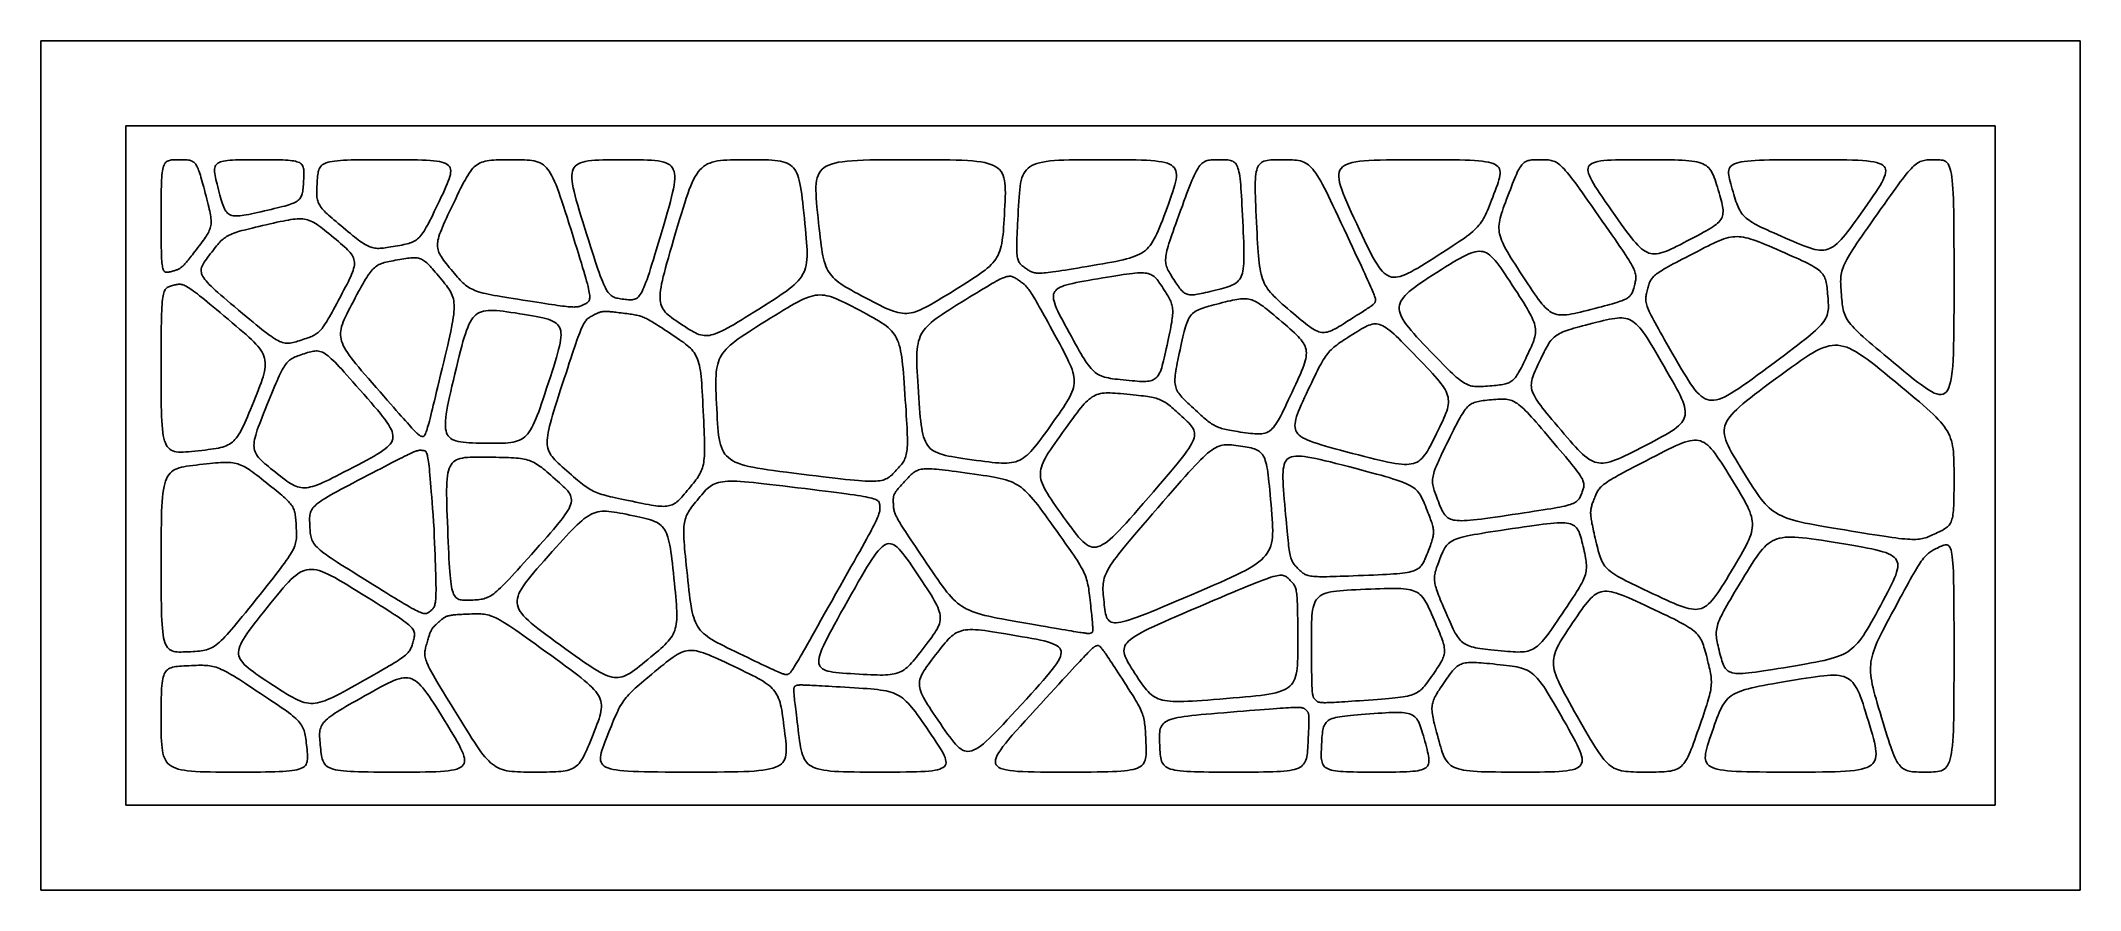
# Model space of a CAD drawing. Header units: millimetres. Extents: x 0 to 2400, y 0 to 1000.
import ezdxf

# ---------------------------------------------------------------- set-up
doc = ezdxf.new("R2010")
doc.units = ezdxf.units.MM

msp = doc.modelspace()

# ---------------------------------------------------------------- linework, layer by layer
at = {"layer": '01'}
for p, q in [((165.719, 263.894), (168.389, 264.053)), ((168.389, 264.053), (171.25, 264.195)), ((171.25, 264.195), (174.307, 264.333)), ((174.307, 264.333), (177.367, 264.467)), ((177.367, 264.467), (180.239, 264.587)), ((180.239, 264.587), (182.942, 264.684)), ((182.942, 264.684), (185.492, 264.752)), ((185.492, 264.752), (187.906, 264.785)), ((187.906, 264.785), (190.201, 264.776)), ((190.201, 264.776), (192.394, 264.718)), ((192.394, 264.718), (194.502, 264.606)), ((194.502, 264.606), (196.541, 264.431)), ((196.541, 264.431), (198.53, 264.189)), ((198.53, 264.189), (200.484, 263.872)), ((142.23, 237.629), (142.467, 240.796)), ((142.467, 240.796), (142.764, 243.69)), ((142.764, 243.69), (143.127, 246.326)), ((143.127, 246.326), (143.562, 248.716)), ((143.562, 248.716), (144.076, 250.872)), ((144.076, 250.872), (144.675, 252.808)), ((144.675, 252.808), (145.366, 254.536)), ((145.366, 254.536), (146.156, 256.069)), ((146.156, 256.069), (147.051, 257.42)), ((147.051, 257.42), (148.058, 258.601)), ((148.058, 258.601), (149.183, 259.625)), ((149.183, 259.625), (150.433, 260.505)), ((150.433, 260.505), (151.815, 261.255)), ((151.815, 261.255), (153.334, 261.885)), ((153.334, 261.885), (154.999, 262.41)), ((154.999, 262.41), (156.814, 262.842)), ((156.814, 262.842), (158.787, 263.193)), ((158.787, 263.193), (160.925, 263.478)), ((160.925, 263.478), (163.233, 263.707)), ((163.233, 263.707), (165.719, 263.894)), ((200.484, 263.872), (202.42, 263.473)), ((202.42, 263.473), (204.357, 262.986)), ((204.357, 262.986), (206.31, 262.405)), ((206.31, 262.405), (208.297, 261.723)), ((208.297, 261.723), (210.334, 260.933)), ((210.334, 260.933), (212.438, 260.029)), ((212.438, 260.029), (214.627, 259.004)), ((214.627, 259.004), (216.918, 257.852)), ((216.918, 257.852), (219.326, 256.565)), ((219.326, 256.565), (221.87, 255.138)), ((221.87, 255.138), (224.566, 253.565)), ((224.566, 253.565), (227.432, 251.837)), ((227.432, 251.837), (230.483, 249.949)), ((230.483, 249.949), (233.738, 247.894)), ((233.738, 247.894), (237.213, 245.667)), ((237.213, 245.667), (240.924, 243.258)), ((240.924, 243.258), (244.89, 240.664)), ((244.89, 240.664), (249.126, 237.876)), ((141.678, 212.214), (141.698, 217.278)), ((141.698, 217.278), (141.739, 221.993)), ((141.739, 221.993), (141.806, 226.373)), ((141.806, 226.373), (141.905, 230.431)), ((141.905, 230.431), (142.044, 234.179)), ((142.044, 234.179), (142.23, 237.629)), ((249.126, 237.876), (253.65, 234.889)), ((253.65, 234.889), (258.479, 231.695)), ((258.479, 231.695), (263.308, 228.501)), ((263.308, 228.501), (267.825, 225.506)), ((267.825, 225.506), (272.042, 222.699)), ((272.042, 222.699), (275.971, 220.066)), ((275.971, 220.066), (279.622, 217.595)), ((279.622, 217.595), (283.006, 215.273)), ((141.669, 200.991), (141.67, 206.789)), ((141.672, 195.193), (141.669, 200.991)), ((141.67, 206.789), (141.678, 212.214)), ((141.692, 189.769), (141.672, 195.193)), ((283.006, 215.273), (286.135, 213.088)), ((286.135, 213.088), (289.018, 211.026)), ((289.018, 211.026), (291.668, 209.075)), ((291.668, 209.075), (294.094, 207.221)), ((294.094, 207.221), (296.31, 205.453)), ((296.31, 205.453), (298.324, 203.758)), ((298.324, 203.758), (300.148, 202.122)), ((300.148, 202.122), (301.793, 200.534)), ((301.793, 200.534), (303.27, 198.979)), ((303.27, 198.979), (304.591, 197.446)), ((304.591, 197.446), (305.765, 195.922)), ((305.765, 195.922), (306.805, 194.393)), ((306.805, 194.393), (307.721, 192.848)), ((307.721, 192.848), (308.523, 191.274)), ((141.748, 184.706), (141.692, 189.769)), ((141.856, 179.992), (141.748, 184.706)), ((142.035, 175.615), (141.856, 179.992)), ((142.301, 171.562), (142.035, 175.615)), ((142.673, 167.82), (142.301, 171.562)), ((308.523, 191.274), (309.224, 189.657)), ((309.224, 189.657), (309.834, 187.985)), ((309.834, 187.985), (310.363, 186.245)), ((310.363, 186.245), (310.824, 184.424)), ((310.824, 184.424), (311.227, 182.511)), ((311.227, 182.511), (311.582, 180.491)), ((311.582, 180.491), (311.902, 178.352)), ((311.902, 178.352), (312.196, 176.082)), ((312.196, 176.082), (312.477, 173.667)), ((312.477, 173.667), (312.754, 171.095)), ((312.754, 171.095), (313.039, 168.354)), ((313.039, 168.354), (313.32, 165.613)), ((143.167, 164.378), (142.673, 167.82)), ((143.803, 161.222), (143.167, 164.378)), ((144.596, 158.341), (143.803, 161.222)), ((145.565, 155.721), (144.596, 158.341)), ((146.727, 153.351), (145.565, 155.721)), ((148.099, 151.217), (146.727, 153.351)), ((149.7, 149.308), (148.099, 151.217)), ((151.547, 147.611), (149.7, 149.308)), ((153.658, 146.113), (151.547, 147.611)), ((156.049, 144.802), (153.658, 146.113)), ((158.739, 143.666), (156.049, 144.802)), ((309.042, 144.828), (307.535, 143.926)), ((310.311, 145.837), (309.042, 144.828)), ((311.357, 146.957), (310.311, 145.837)), ((312.198, 148.195), (311.357, 146.957)), ((312.85, 149.557), (312.198, 148.195)), ((313.331, 151.048), (312.85, 149.557)), ((313.32, 165.613), (313.565, 163.049)), ((313.657, 152.675), (313.331, 151.048)), ((313.565, 163.049), (313.757, 160.657)), ((313.846, 154.444), (313.657, 152.675)), ((313.757, 160.657), (313.879, 158.429)), ((313.914, 156.36), (313.846, 154.444)), ((313.879, 158.429), (313.914, 156.36)), ((161.745, 142.691), (158.739, 143.666)), ((165.085, 141.867), (161.745, 142.691)), ((168.776, 141.179), (165.085, 141.867)), ((172.835, 140.616), (168.776, 141.179)), ((177.281, 140.165), (172.835, 140.616)), ((182.132, 139.814), (177.281, 140.165)), ((187.403, 139.55), (182.132, 139.814)), ((193.114, 139.361), (187.403, 139.55)), ((199.281, 139.234), (193.114, 139.361)), ((205.922, 139.158), (199.281, 139.234)), ((213.055, 139.118), (205.922, 139.158)), ((220.698, 139.104), (213.055, 139.118)), ((228.867, 139.101), (220.698, 139.104)), ((237.036, 139.102), (228.867, 139.101)), ((244.678, 139.109), (237.036, 139.102)), ((251.809, 139.128), (244.678, 139.109)), ((258.447, 139.164), (251.809, 139.128)), ((264.608, 139.224), (258.447, 139.164)), ((270.309, 139.314), (264.608, 139.224)), ((275.568, 139.438), (270.309, 139.314)), ((280.401, 139.604), (275.568, 139.438)), ((284.825, 139.817), (280.401, 139.604)), ((288.857, 140.083), (284.825, 139.817)), ((292.514, 140.409), (288.857, 140.083)), ((295.813, 140.798), (292.514, 140.409)), ((298.772, 141.259), (295.813, 140.798)), ((301.406, 141.796), (298.772, 141.259)), ((303.733, 142.416), (301.406, 141.796)), ((305.771, 143.124), (303.733, 142.416)), ((307.535, 143.926), (305.771, 143.124))]:
    msp.add_line(p, q, dxfattribs=at)
at = {"layer": '02'}
for p, q in [((145.84, 478.602), (146.799, 481.681)), ((146.799, 481.681), (147.895, 484.425)), ((147.895, 484.425), (149.138, 486.859)), ((149.138, 486.859), (150.535, 489.004)), ((150.535, 489.004), (152.096, 490.883)), ((152.096, 490.883), (153.831, 492.52)), ((153.831, 492.52), (155.748, 493.937)), ((155.748, 493.937), (157.856, 495.158)), ((157.856, 495.158), (160.165, 496.204)), ((160.165, 496.204), (162.684, 497.099)), ((162.684, 497.099), (165.422, 497.865)), ((165.422, 497.865), (168.388, 498.526)), ((168.388, 498.526), (171.591, 499.104)), ((171.591, 499.104), (175.041, 499.622)), ((175.041, 499.622), (178.745, 500.103)), ((178.745, 500.103), (182.715, 500.57)), ((182.715, 500.57), (186.958, 501.045)), ((186.958, 501.045), (191.202, 501.516)), ((191.202, 501.516), (195.179, 501.951)), ((195.179, 501.951), (198.905, 502.346)), ((198.905, 502.346), (202.396, 502.697)), ((202.396, 502.697), (205.668, 502.998)), ((205.668, 502.998), (208.736, 503.247)), ((208.736, 503.247), (211.617, 503.438)), ((211.617, 503.438), (214.326, 503.567)), ((214.326, 503.567), (216.88, 503.63)), ((216.88, 503.63), (219.293, 503.623)), ((219.293, 503.623), (221.583, 503.54)), ((221.583, 503.54), (223.764, 503.378)), ((223.764, 503.378), (225.853, 503.133)), ((225.853, 503.133), (227.866, 502.8)), ((227.866, 502.8), (229.818, 502.375)), ((229.818, 502.375), (231.725, 501.853)), ((231.725, 501.853), (233.604, 501.229)), ((233.604, 501.229), (235.47, 500.501)), ((235.47, 500.501), (237.338, 499.663)), ((237.338, 499.663), (239.226, 498.711)), ((239.226, 498.711), (241.148, 497.641)), ((241.148, 497.641), (243.121, 496.448)), ((243.121, 496.448), (245.16, 495.128)), ((245.16, 495.128), (247.281, 493.677)), ((247.281, 493.677), (249.501, 492.09)), ((249.501, 492.09), (251.835, 490.363)), ((251.835, 490.363), (254.298, 488.491)), ((254.298, 488.491), (256.908, 486.471)), ((256.908, 486.471), (259.679, 484.298)), ((259.679, 484.298), (262.628, 481.967)), ((262.628, 481.967), (265.77, 479.475)), ((142.447, 451.838), (142.777, 457.4)), ((142.777, 457.4), (143.189, 462.491)), ((143.189, 462.491), (143.692, 467.134)), ((143.692, 467.134), (144.296, 471.352)), ((144.296, 471.352), (145.009, 475.167)), ((145.009, 475.167), (145.84, 478.602)), ((265.77, 479.475), (268.911, 476.981)), ((268.911, 476.981), (271.849, 474.644)), ((271.849, 474.644), (274.592, 472.451)), ((274.592, 472.451), (277.147, 470.394)), ((277.147, 470.394), (279.521, 468.461)), ((279.521, 468.461), (281.72, 466.643)), ((281.72, 466.643), (283.752, 464.928)), ((283.752, 464.928), (285.624, 463.307)), ((285.624, 463.307), (287.343, 461.769)), ((287.343, 461.769), (288.916, 460.305)), ((288.916, 460.305), (290.349, 458.902)), ((290.349, 458.902), (291.65, 457.552)), ((291.65, 457.552), (292.827, 456.243)), ((292.827, 456.243), (293.885, 454.966)), ((141.766, 424.423), (141.859, 432.098)), ((141.859, 432.098), (141.997, 439.21)), ((141.997, 439.21), (142.19, 445.783)), ((142.19, 445.783), (142.447, 451.838)), ((293.885, 454.966), (294.831, 453.709)), ((294.831, 453.709), (295.674, 452.463)), ((295.674, 452.463), (296.42, 451.218)), ((296.42, 451.218), (297.075, 449.962)), ((297.075, 449.962), (297.648, 448.686)), ((297.648, 448.686), (298.144, 447.379)), ((298.144, 447.379), (298.572, 446.03)), ((298.572, 446.03), (298.937, 444.63)), ((298.937, 444.63), (299.247, 443.168)), ((299.247, 443.168), (299.51, 441.634)), ((299.51, 441.634), (299.731, 440.017)), ((299.731, 440.017), (299.918, 438.307)), ((299.918, 438.307), (300.079, 436.494)), ((300.079, 436.494), (300.219, 434.567)), ((300.219, 434.567), (300.347, 432.515)), ((300.347, 432.515), (300.469, 430.329)), ((141.681, 407.296), (141.71, 416.163)), ((141.71, 416.163), (141.766, 424.423)), ((299.863, 408.829), (299.381, 407.104)), ((300.243, 410.537), (299.863, 408.829)), ((300.528, 412.246), (300.243, 410.537)), ((300.469, 430.329), (300.591, 427.999)), ((300.73, 413.973), (300.528, 412.246)), ((300.591, 427.999), (300.711, 425.667)), ((300.711, 425.667), (300.814, 423.473)), ((300.858, 415.734), (300.73, 413.973)), ((300.814, 423.473), (300.889, 421.4)), ((300.921, 417.548), (300.858, 415.734)), ((300.889, 421.4), (300.928, 419.43)), ((300.928, 419.43), (300.921, 417.548)), ((141.669, 387.644), (141.67, 397.797)), ((141.67, 377.492), (141.669, 387.644)), ((141.67, 397.797), (141.681, 407.296)), ((286.819, 385.153), (284.58, 382.109)), ((288.851, 387.99), (286.819, 385.153)), ((290.685, 390.639), (288.851, 387.99)), ((292.331, 393.117), (290.685, 390.639)), ((293.798, 395.44), (292.331, 393.117)), ((295.096, 397.627), (293.798, 395.44)), ((296.235, 399.693), (295.096, 397.627)), ((297.223, 401.657), (296.235, 399.693)), ((298.07, 403.535), (297.223, 401.657)), ((298.787, 405.345), (298.07, 403.535)), ((299.381, 407.104), (298.787, 405.345)), ((141.677, 367.995), (141.67, 377.492)), ((141.697, 359.131), (141.677, 367.995)), ((269.95, 363.202), (266.27, 358.562)), ((273.366, 367.533), (269.95, 363.202)), ((276.527, 371.572), (273.366, 367.533)), ((279.444, 375.336), (276.527, 371.572)), ((282.125, 378.843), (279.444, 375.336)), ((284.58, 382.109), (282.125, 378.843)), ((141.737, 350.879), (141.697, 359.131)), ((141.802, 343.218), (141.737, 350.879)), ((141.899, 336.126), (141.802, 343.218)), ((142.035, 329.58), (141.899, 336.126)), ((249.022, 336.948), (244.778, 331.644)), ((253.552, 342.617), (249.022, 336.948)), ((258.08, 348.287), (253.552, 342.617)), ((262.316, 353.597), (258.08, 348.287)), ((266.27, 358.562), (262.316, 353.597)), ((142.215, 323.561), (142.035, 329.58)), ((142.446, 318.046), (142.215, 323.561)), ((142.735, 313.014), (142.446, 318.046)), ((143.088, 308.442), (142.735, 313.014)), ((230.336, 313.833), (227.279, 310.169)), ((233.599, 317.8), (230.336, 313.833)), ((237.083, 322.083), (233.599, 317.8)), ((240.804, 326.693), (237.083, 322.083)), ((244.778, 331.644), (240.804, 326.693)), ((143.512, 304.311), (143.088, 308.442)), ((144.012, 300.597), (143.512, 304.311)), ((144.595, 297.281), (144.012, 300.597)), ((145.268, 294.339), (144.595, 297.281)), ((146.037, 291.75), (145.268, 294.339)), ((146.909, 289.494), (146.037, 291.75)), ((147.889, 287.548), (146.909, 289.494)), ((206.322, 288.767), (204.427, 287.446)), ((208.261, 290.266), (206.322, 288.767)), ((210.259, 291.955), (208.261, 290.266)), ((212.334, 293.848), (210.259, 291.955)), ((214.5, 295.956), (212.334, 293.848)), ((216.775, 298.292), (214.5, 295.956)), ((219.174, 300.869), (216.775, 298.292)), ((221.714, 303.7), (219.174, 300.869)), ((224.41, 306.795), (221.714, 303.7)), ((227.279, 310.169), (224.41, 306.795)), ((148.984, 285.89), (147.889, 287.548)), ((150.201, 284.5), (148.984, 285.89)), ((151.546, 283.356), (150.201, 284.5)), ((153.025, 282.436), (151.546, 283.356)), ((154.645, 281.719), (153.025, 282.436)), ((156.412, 281.183), (154.645, 281.719)), ((158.333, 280.806), (156.412, 281.183)), ((160.414, 280.568), (158.333, 280.806)), ((162.661, 280.446), (160.414, 280.568)), ((165.081, 280.419), (162.661, 280.446)), ((167.68, 280.465), (165.081, 280.419)), ((170.465, 280.564), (167.68, 280.465)), ((173.441, 280.693), (170.465, 280.564)), ((176.42, 280.827), (173.441, 280.693)), ((179.216, 280.965), (176.42, 280.827)), ((181.846, 281.119), (179.216, 280.965)), ((184.326, 281.302), (181.846, 281.119)), ((186.672, 281.526), (184.326, 281.302)), ((188.9, 281.803), (186.672, 281.526)), ((191.027, 282.147), (188.9, 281.803)), ((193.069, 282.569), (191.027, 282.147)), ((195.041, 283.082), (193.069, 282.569)), ((196.96, 283.698), (195.041, 283.082)), ((198.841, 284.43), (196.96, 283.698)), ((200.703, 285.29), (198.841, 284.43)), ((202.559, 286.292), (200.703, 285.29)), ((204.427, 287.446), (202.559, 286.292))]:
    msp.add_line(p, q, dxfattribs=at)
at = {"layer": '03'}
for p, q in [((143.196, 695.25), (143.523, 697.707)), ((143.523, 697.707), (143.892, 699.88)), ((143.892, 699.88), (144.308, 701.789)), ((144.308, 701.789), (144.773, 703.455)), ((144.773, 703.455), (145.29, 704.898)), ((145.29, 704.898), (145.86, 706.139)), ((145.86, 706.139), (146.488, 707.197)), ((146.488, 707.197), (147.176, 708.095)), ((147.176, 708.095), (147.926, 708.851)), ((147.926, 708.851), (148.741, 709.487)), ((148.741, 709.487), (149.624, 710.023)), ((149.624, 710.023), (150.577, 710.479)), ((150.577, 710.479), (151.604, 710.875)), ((151.604, 710.875), (152.707, 711.233)), ((152.707, 711.233), (153.889, 711.573)), ((153.889, 711.573), (155.152, 711.915)), ((155.152, 711.915), (156.417, 712.252)), ((156.417, 712.252), (157.611, 712.558)), ((157.611, 712.558), (158.747, 712.826)), ((158.747, 712.826), (159.839, 713.047)), ((159.839, 713.047), (160.898, 713.214)), ((160.898, 713.214), (161.939, 713.317)), ((161.939, 713.317), (162.975, 713.351)), ((162.975, 713.351), (164.019, 713.305)), ((164.019, 713.305), (165.083, 713.173)), ((165.083, 713.173), (166.182, 712.946)), ((166.182, 712.946), (167.327, 712.617)), ((167.327, 712.617), (168.534, 712.176)), ((168.534, 712.176), (169.813, 711.617)), ((169.813, 711.617), (171.18, 710.931)), ((171.18, 710.931), (172.646, 710.11)), ((172.646, 710.11), (174.225, 709.147)), ((174.225, 709.147), (175.93, 708.032)), ((175.93, 708.032), (177.774, 706.759)), ((177.774, 706.759), (179.771, 705.318)), ((179.771, 705.318), (181.933, 703.703)), ((181.933, 703.703), (184.273, 701.905)), ((184.273, 701.905), (186.806, 699.916)), ((186.806, 699.916), (189.543, 697.728)), ((189.543, 697.728), (192.499, 695.333)), ((141.9, 668.378), (141.999, 673.396)), ((141.999, 673.396), (142.121, 677.988)), ((142.121, 677.988), (142.271, 682.172)), ((142.271, 682.172), (142.451, 685.97)), ((142.451, 685.97), (142.663, 689.402)), ((142.663, 689.402), (142.911, 692.489)), ((142.911, 692.489), (143.196, 695.25)), ((192.499, 695.333), (195.685, 692.723)), ((195.685, 692.723), (199.116, 689.89)), ((199.116, 689.89), (202.804, 686.826)), ((202.804, 686.826), (206.763, 683.522)), ((206.763, 683.522), (211.006, 679.972)), ((211.006, 679.972), (215.545, 676.167)), ((215.545, 676.167), (220.395, 672.098)), ((220.395, 672.098), (225.243, 668.028)), ((141.698, 643.623), (141.725, 650.555)), ((141.725, 650.555), (141.767, 656.978)), ((141.767, 656.978), (141.824, 662.912)), ((141.824, 662.912), (141.9, 668.378)), ((225.243, 668.028), (229.774, 664.209)), ((229.774, 664.209), (233.995, 660.622)), ((233.995, 660.622), (237.91, 657.248)), ((237.91, 657.248), (241.526, 654.068)), ((241.526, 654.068), (244.85, 651.061)), ((244.85, 651.061), (247.887, 648.208)), ((247.887, 648.208), (250.644, 645.491)), ((141.669, 619.568), (141.672, 628.15)), ((141.672, 628.15), (141.681, 636.161)), ((141.681, 636.161), (141.698, 643.623)), ((250.644, 645.491), (253.126, 642.889)), ((253.126, 642.889), (255.339, 640.383)), ((255.339, 640.383), (257.291, 637.953)), ((257.291, 637.953), (258.986, 635.58)), ((258.986, 635.58), (260.43, 633.245)), ((260.43, 633.245), (261.631, 630.928)), ((261.631, 630.928), (262.593, 628.609)), ((262.593, 628.609), (263.324, 626.27)), ((263.324, 626.27), (263.829, 623.89)), ((141.669, 610.396), (141.669, 619.568)), ((141.67, 601.223), (141.669, 610.396)), ((141.68, 592.644), (141.67, 601.223)), ((260.464, 601.063), (259.21, 597.444)), ((261.548, 604.467), (260.464, 601.063)), ((262.454, 607.674), (261.548, 604.467)), ((263.177, 610.705), (262.454, 607.674)), ((263.71, 613.578), (263.177, 610.705)), ((264.048, 616.314), (263.71, 613.578)), ((263.829, 623.89), (264.114, 621.45)), ((264.185, 618.932), (264.048, 616.314)), ((264.114, 621.45), (264.185, 618.932)), ((141.708, 584.638), (141.68, 592.644)), ((141.762, 577.187), (141.708, 584.638)), ((141.852, 570.272), (141.762, 577.187)), ((252.602, 580.424), (250.582, 575.435)), ((254.48, 585.1), (252.602, 580.424)), ((256.212, 589.482), (254.48, 585.1)), ((257.79, 593.591), (256.212, 589.482)), ((259.21, 597.444), (257.79, 593.591)), ((141.985, 563.875), (141.852, 570.272)), ((142.172, 557.977), (141.985, 563.875)), ((142.419, 552.559), (142.172, 557.977)), ((142.737, 547.602), (142.419, 552.559)), ((241.555, 553.588), (240.008, 550.087)), ((243.17, 557.362), (241.555, 553.588)), ((244.867, 561.423), (243.17, 557.362)), ((246.659, 565.781), (244.867, 561.423)), ((248.56, 570.448), (246.659, 565.781)), ((250.582, 575.435), (248.56, 570.448)), ((143.135, 543.088), (142.737, 547.602)), ((143.62, 538.998), (143.135, 543.088)), ((144.202, 535.313), (143.62, 538.998)), ((144.889, 532.014), (144.202, 535.313)), ((145.691, 529.083), (144.889, 532.014)), ((146.616, 526.501), (145.691, 529.083)), ((227.03, 528.97), (225.451, 527.564)), ((228.546, 530.533), (227.03, 528.97)), ((230.014, 532.264), (228.546, 530.533)), ((231.445, 534.176), (230.014, 532.264)), ((232.853, 536.279), (231.445, 534.176)), ((234.251, 538.587), (232.853, 536.279)), ((235.653, 541.109), (234.251, 538.587)), ((237.071, 543.859), (235.653, 541.109)), ((238.518, 546.847), (237.071, 543.859)), ((240.008, 550.087), (238.518, 546.847)), ((147.673, 524.249), (146.616, 526.501)), ((148.871, 522.308), (147.673, 524.249)), ((150.218, 520.66), (148.871, 522.308)), ((151.724, 519.286), (150.218, 520.66)), ((153.396, 518.168), (151.724, 519.286)), ((155.245, 517.285), (153.396, 518.168)), ((157.278, 516.621), (155.245, 517.285)), ((159.505, 516.155), (157.278, 516.621)), ((161.934, 515.87), (159.505, 516.155)), ((164.574, 515.746), (161.934, 515.87)), ((167.434, 515.765), (164.574, 515.746)), ((170.523, 515.908), (167.434, 515.765)), ((173.849, 516.156), (170.523, 515.908)), ((177.421, 516.491), (173.849, 516.156)), ((181.249, 516.894), (177.421, 516.491)), ((185.34, 517.345), (181.249, 516.894)), ((189.432, 517.802), (185.34, 517.345)), ((193.265, 518.24), (189.432, 517.802)), ((196.851, 518.671), (193.265, 518.24)), ((200.204, 519.107), (196.851, 518.671)), ((203.337, 519.56), (200.204, 519.107)), ((206.263, 520.04), (203.337, 519.56)), ((208.995, 520.561), (206.263, 520.04)), ((211.546, 521.133), (208.995, 520.561)), ((213.93, 521.768), (211.546, 521.133)), ((216.16, 522.479), (213.93, 521.768)), ((218.248, 523.276), (216.16, 522.479)), ((220.208, 524.171), (218.248, 523.276)), ((222.053, 525.176), (220.208, 524.171)), ((223.796, 526.304), (222.053, 525.176)), ((225.451, 527.564), (223.796, 526.304))]:
    msp.add_line(p, q, dxfattribs=at)
at = {"layer": '04'}
for p, q in [((142.367, 839.015), (142.598, 841.866)), ((142.598, 841.866), (142.875, 844.446)), ((142.875, 844.446), (143.202, 846.768)), ((143.202, 846.768), (143.584, 848.845)), ((143.584, 848.845), (144.024, 850.693)), ((144.024, 850.693), (144.527, 852.323)), ((144.527, 852.323), (145.097, 853.749)), ((145.097, 853.749), (145.739, 854.986)), ((145.739, 854.986), (146.455, 856.047)), ((146.455, 856.047), (147.252, 856.944)), ((147.252, 856.944), (148.132, 857.693)), ((148.132, 857.693), (149.1, 858.305)), ((149.1, 858.305), (150.16, 858.796)), ((150.16, 858.796), (151.316, 859.178)), ((151.316, 859.178), (152.573, 859.465)), ((152.573, 859.465), (153.935, 859.671)), ((153.935, 859.671), (155.405, 859.809)), ((155.405, 859.809), (156.988, 859.893)), ((156.988, 859.893), (158.689, 859.936)), ((158.689, 859.936), (160.511, 859.951)), ((160.511, 859.951), (162.459, 859.953)), ((162.459, 859.953), (164.407, 859.952)), ((164.407, 859.952), (166.232, 859.943)), ((166.232, 859.943), (167.939, 859.918)), ((167.939, 859.918), (169.535, 859.869)), ((169.535, 859.869), (171.027, 859.789)), ((171.027, 859.789), (172.42, 859.669)), ((172.42, 859.669), (173.721, 859.502)), ((173.721, 859.502), (174.936, 859.279)), ((174.936, 859.279), (176.071, 858.994)), ((176.071, 858.994), (177.133, 858.637)), ((177.133, 858.637), (178.127, 858.201)), ((178.127, 858.201), (179.061, 857.679)), ((179.061, 857.679), (179.94, 857.061)), ((179.94, 857.061), (180.771, 856.341)), ((180.771, 856.341), (181.56, 855.51)), ((181.56, 855.51), (182.313, 854.561)), ((182.313, 854.561), (183.036, 853.485)), ((183.036, 853.485), (183.736, 852.275)), ((183.736, 852.275), (184.419, 850.923)), ((184.419, 850.923), (185.091, 849.421)), ((185.091, 849.421), (185.759, 847.761)), ((185.759, 847.761), (186.429, 845.935)), ((186.429, 845.935), (187.106, 843.935)), ((187.106, 843.935), (187.798, 841.754)), ((187.798, 841.754), (188.511, 839.383)), ((141.713, 815.451), (141.756, 820.215)), ((141.756, 820.215), (141.819, 824.626)), ((141.819, 824.626), (141.908, 828.698)), ((141.908, 828.698), (142.026, 832.444)), ((142.026, 832.444), (142.177, 835.879)), ((142.177, 835.879), (142.367, 839.015)), ((188.511, 839.383), (189.25, 836.814)), ((189.25, 836.814), (190.022, 834.04)), ((190.022, 834.04), (190.834, 831.053)), ((190.834, 831.053), (191.691, 827.844)), ((191.691, 827.844), (192.601, 824.407)), ((192.601, 824.407), (193.568, 820.732)), ((193.568, 820.732), (194.534, 817.057)), ((194.534, 817.057), (195.434, 813.614)), ((141.669, 798.907), (141.674, 804.81)), ((141.669, 792.597), (141.669, 798.907)), ((141.669, 786.286), (141.669, 792.597)), ((141.674, 804.81), (141.688, 810.321)), ((141.688, 810.321), (141.713, 815.451)), ((195.434, 813.614), (196.266, 810.39)), ((196.266, 810.39), (197.029, 807.371)), ((197.029, 807.371), (197.72, 804.547)), ((197.72, 804.547), (198.337, 801.902)), ((198.337, 801.902), (198.88, 799.425)), ((198.88, 799.425), (199.346, 797.102)), ((199.346, 797.102), (199.734, 794.921)), ((199.734, 794.921), (200.042, 792.868)), ((200.042, 792.868), (200.268, 790.932)), ((141.672, 780.384), (141.669, 786.286)), ((141.68, 774.876), (141.672, 780.384)), ((141.695, 769.75), (141.68, 774.876)), ((141.72, 764.992), (141.695, 769.75)), ((193.851, 768.742), (192.639, 766.992)), ((194.955, 770.413), (193.851, 768.742)), ((195.953, 772.02), (194.955, 770.413)), ((196.846, 773.575), (195.953, 772.02)), ((197.637, 775.091), (196.846, 773.575)), ((198.326, 776.58), (197.637, 775.091)), ((198.916, 778.056), (198.326, 776.58)), ((199.408, 779.531), (198.916, 778.056)), ((199.805, 781.019), (199.408, 779.531)), ((200.107, 782.533), (199.805, 781.019)), ((200.317, 784.084), (200.107, 782.533)), ((200.268, 790.932), (200.41, 789.098)), ((200.436, 785.687), (200.317, 784.084)), ((200.41, 789.098), (200.466, 787.354)), ((200.466, 787.354), (200.436, 785.687)), ((141.757, 760.591), (141.72, 764.992)), ((141.808, 756.533), (141.757, 760.591)), ((141.877, 752.805), (141.808, 756.533)), ((141.965, 749.394), (141.877, 752.805)), ((142.075, 746.288), (141.965, 749.394)), ((142.21, 743.473), (142.075, 746.288)), ((175.776, 744.763), (174.576, 743.245)), ((177.057, 746.403), (175.776, 744.763)), ((178.425, 748.17), (177.057, 746.403)), ((179.887, 750.07), (178.425, 748.17)), ((181.448, 752.108), (179.887, 750.07)), ((183.115, 754.29), (181.448, 752.108)), ((184.895, 756.622), (183.115, 754.29)), ((186.674, 758.955), (184.895, 756.622)), ((188.336, 761.146), (186.674, 758.955)), ((189.883, 763.207), (188.336, 761.146)), ((191.317, 765.151), (189.883, 763.207)), ((192.639, 766.992), (191.317, 765.151)), ((142.371, 740.936), (142.21, 743.473)), ((142.562, 738.665), (142.371, 740.936)), ((142.785, 736.647), (142.562, 738.665)), ((143.041, 734.868), (142.785, 736.647)), ((143.335, 733.317), (143.041, 734.868)), ((143.667, 731.979), (143.335, 733.317)), ((144.041, 730.843), (143.667, 731.979)), ((144.458, 729.894), (144.041, 730.843)), ((144.923, 729.121), (144.458, 729.894)), ((145.435, 728.51), (144.923, 729.121)), ((146, 728.048), (145.435, 728.51)), ((146.618, 727.723), (146, 728.048)), ((147.291, 727.522), (146.618, 727.723)), ((148.024, 727.431), (147.291, 727.522)), ((148.817, 727.438), (148.024, 727.431)), ((149.674, 727.529), (148.817, 727.438)), ((150.597, 727.693), (149.674, 727.529)), ((151.589, 727.915), (150.597, 727.693)), ((152.651, 728.184), (151.589, 727.915)), ((153.786, 728.486), (152.651, 728.184)), ((154.922, 728.791), (153.786, 728.486)), ((155.988, 729.081), (154.922, 728.791)), ((156.991, 729.363), (155.988, 729.081)), ((157.938, 729.641), (156.991, 729.363)), ((158.834, 729.922), (157.938, 729.641)), ((159.685, 730.21), (158.834, 729.922)), ((160.499, 730.513), (159.685, 730.21)), ((161.28, 730.834), (160.499, 730.513)), ((162.037, 731.181), (161.28, 730.834)), ((162.774, 731.559), (162.037, 731.181)), ((163.498, 731.973), (162.774, 731.559)), ((164.215, 732.429), (163.498, 731.973)), ((164.931, 732.932), (164.215, 732.429)), ((165.654, 733.49), (164.931, 732.932)), ((166.388, 734.106), (165.654, 733.49)), ((167.141, 734.787), (166.388, 734.106)), ((167.919, 735.538), (167.141, 734.787)), ((168.727, 736.365), (167.919, 735.538)), ((169.573, 737.275), (168.727, 736.365)), ((170.462, 738.271), (169.573, 737.275)), ((171.4, 739.361), (170.462, 738.271)), ((172.395, 740.549), (171.4, 739.361)), ((173.451, 741.842), (172.395, 740.549)), ((174.576, 743.245), (173.451, 741.842))]:
    msp.add_line(p, q, dxfattribs=at)
at = {"layer": '05'}
for p, q in [((288.52, 359.584), (291.544, 362.848)), ((291.544, 362.848), (294.442, 365.78)), ((294.442, 365.78), (297.234, 368.383)), ((297.234, 368.383), (299.944, 370.661)), ((299.944, 370.661), (302.593, 372.616)), ((302.593, 372.616), (305.204, 374.252)), ((305.204, 374.252), (307.8, 375.573)), ((307.8, 375.573), (310.403, 376.581)), ((310.403, 376.581), (313.034, 377.28)), ((313.034, 377.28), (315.717, 377.673)), ((315.717, 377.673), (318.473, 377.763)), ((318.473, 377.763), (321.326, 377.554)), ((321.326, 377.554), (324.296, 377.048)), ((324.296, 377.048), (327.407, 376.25)), ((327.407, 376.25), (330.682, 375.162)), ((330.682, 375.162), (334.141, 373.788)), ((334.141, 373.788), (337.808, 372.131)), ((337.808, 372.131), (341.705, 370.194)), ((341.705, 370.194), (345.854, 367.981)), ((345.854, 367.981), (350.278, 365.494)), ((350.278, 365.494), (354.998, 362.738)), ((354.998, 362.738), (360.038, 359.714)), ((266.449, 332.843), (270.706, 338.168)), ((270.706, 338.168), (274.702, 343.142)), ((274.702, 343.142), (278.459, 347.767)), ((278.459, 347.767), (281.999, 352.047)), ((281.999, 352.047), (285.345, 355.985)), ((285.345, 355.985), (288.52, 359.584)), ((360.038, 359.714), (365.42, 356.427)), ((365.42, 356.427), (371.165, 352.88)), ((371.165, 352.88), (377.296, 349.077)), ((377.296, 349.077), (383.426, 345.27)), ((383.426, 345.27), (389.16, 341.706)), ((389.16, 341.706), (394.509, 338.373)), ((394.509, 338.373), (399.487, 335.26)), ((248.03, 309.397), (251.143, 313.483)), ((251.143, 313.483), (254.542, 317.853)), ((254.542, 317.853), (258.226, 322.525)), ((258.226, 322.525), (262.195, 327.515)), ((262.195, 327.515), (266.449, 332.843)), ((399.487, 335.26), (404.105, 332.355)), ((404.105, 332.355), (408.376, 329.646)), ((408.376, 329.646), (412.313, 327.124)), ((412.313, 327.124), (415.926, 324.775)), ((415.926, 324.775), (419.229, 322.59)), ((419.229, 322.59), (422.234, 320.556)), ((422.234, 320.556), (424.953, 318.663)), ((424.953, 318.663), (427.399, 316.898)), ((427.399, 316.898), (429.583, 315.251)), ((429.583, 315.251), (431.518, 313.71)), ((431.518, 313.71), (433.216, 312.264)), ((433.216, 312.264), (434.69, 310.902)), ((234.298, 287.219), (235.392, 289.824)), ((235.392, 289.824), (236.776, 292.586)), ((236.776, 292.586), (238.45, 295.525)), ((238.45, 295.525), (240.413, 298.657)), ((240.413, 298.657), (242.664, 302.001)), ((242.664, 302.001), (245.203, 305.575)), ((245.203, 305.575), (248.03, 309.397)), ((434.69, 310.902), (435.951, 309.611)), ((435.951, 309.611), (437.013, 308.382)), ((436.94, 288.631), (436.522, 287.397)), ((437.348, 289.934), (436.94, 288.631)), ((437.013, 308.382), (437.886, 307.202)), ((437.76, 291.315), (437.348, 289.934)), ((438.187, 292.784), (437.76, 291.315)), ((437.886, 307.202), (438.584, 306.061)), ((438.61, 294.254), (438.187, 292.784)), ((438.584, 306.061), (439.119, 304.946)), ((438.993, 295.637), (438.61, 294.254)), ((439.322, 296.944), (438.993, 295.637)), ((439.119, 304.946), (439.503, 303.847)), ((439.587, 298.188), (439.322, 296.944)), ((439.503, 303.847), (439.748, 302.752)), ((439.774, 299.38), (439.587, 298.188)), ((439.748, 302.752), (439.867, 301.65)), ((439.871, 300.53), (439.774, 299.38)), ((439.867, 301.65), (439.871, 300.53)), ((232.764, 280.174), (232.983, 282.412)), ((232.837, 278.023), (232.764, 280.174)), ((233.204, 275.94), (232.837, 278.023)), ((232.983, 282.412), (233.495, 284.754)), ((233.864, 273.907), (233.204, 275.94)), ((233.495, 284.754), (234.298, 287.219)), ((234.819, 271.907), (233.864, 273.907)), ((236.069, 269.922), (234.819, 271.907)), ((237.615, 267.934), (236.069, 269.922)), ((239.458, 265.925), (237.615, 267.934)), ((241.597, 263.877), (239.458, 265.925)), ((410.092, 264.066), (406.848, 262.163)), ((413.076, 265.843), (410.092, 264.066)), ((415.811, 267.503), (413.076, 265.843)), ((418.311, 269.058), (415.811, 267.503)), ((420.588, 270.515), (418.311, 269.058)), ((422.654, 271.886), (420.588, 270.515)), ((424.522, 273.18), (422.654, 271.886)), ((426.205, 274.406), (424.522, 273.18)), ((427.716, 275.575), (426.205, 274.406)), ((429.066, 276.695), (427.716, 275.575)), ((430.268, 277.777), (429.066, 276.695)), ((431.336, 278.831), (430.268, 277.777)), ((432.281, 279.865), (431.336, 278.831)), ((433.116, 280.891), (432.281, 279.865)), ((433.854, 281.917), (433.116, 280.891)), ((434.507, 282.954), (433.854, 281.917)), ((435.087, 284.01), (434.507, 282.954)), ((435.608, 285.096), (435.087, 284.01)), ((436.083, 286.222), (435.608, 285.096)), ((436.522, 287.397), (436.083, 286.222)), ((244.034, 261.772), (241.597, 263.877)), ((246.769, 259.592), (244.034, 261.772)), ((249.802, 257.32), (246.769, 259.592)), ((253.136, 254.937), (249.802, 257.32)), ((256.769, 252.426), (253.136, 254.937)), ((260.703, 249.768), (256.769, 252.426)), ((264.938, 246.946), (260.703, 249.768)), ((269.475, 243.942), (264.938, 246.946)), ((274.015, 240.941), (269.475, 243.942)), ((278.274, 238.14), (274.015, 240.941)), ((370.36, 241.452), (365.277, 238.601)), ((375.783, 244.506), (370.36, 241.452)), ((381.204, 247.561), (375.783, 244.506)), ((386.276, 250.423), (381.204, 247.561)), ((391.013, 253.1), (386.276, 250.423)), ((395.425, 255.603), (391.013, 253.1)), ((399.527, 257.942), (395.425, 255.603)), ((403.331, 260.125), (399.527, 257.942)), ((406.848, 262.163), (403.331, 260.125)), ((282.274, 235.54), (278.274, 238.14)), ((286.036, 233.139), (282.274, 235.54)), ((289.58, 230.94), (286.036, 233.139)), ((292.93, 228.941), (289.58, 230.94)), ((296.105, 227.143), (292.93, 228.941)), ((299.128, 225.545), (296.105, 227.143)), ((302.019, 224.149), (299.128, 225.545)), ((304.801, 222.953), (302.019, 224.149)), ((307.495, 221.959), (304.801, 222.953)), ((310.121, 221.167), (307.495, 221.959)), ((312.702, 220.575), (310.121, 221.167)), ((315.259, 220.185), (312.702, 220.575)), ((317.813, 219.997), (315.259, 220.185)), ((320.386, 220.011), (317.813, 219.997)), ((322.999, 220.226), (320.386, 220.011)), ((325.673, 220.644), (322.999, 220.226)), ((328.431, 221.263), (325.673, 220.644)), ((331.293, 222.085), (328.431, 221.263)), ((334.28, 223.11), (331.293, 222.085)), ((337.415, 224.336), (334.28, 223.11)), ((340.718, 225.766), (337.415, 224.336)), ((344.211, 227.398), (340.718, 225.766)), ((347.916, 229.232), (344.211, 227.398)), ((351.854, 231.27), (347.916, 229.232)), ((356.045, 233.511), (351.854, 231.27)), ((360.513, 235.954), (356.045, 233.511)), ((365.277, 238.601), (360.513, 235.954))]:
    msp.add_line(p, q, dxfattribs=at)
at = {"layer": '06'}
for p, q in [((400.887, 239.765), (404.908, 241.863)), ((404.908, 241.863), (408.674, 243.735)), ((408.674, 243.735), (412.204, 245.376)), ((412.204, 245.376), (415.518, 246.779)), ((415.518, 246.779), (418.634, 247.938)), ((418.634, 247.938), (421.571, 248.848)), ((421.571, 248.848), (424.347, 249.503)), ((424.347, 249.503), (426.981, 249.897)), ((426.981, 249.897), (429.493, 250.023)), ((429.493, 250.023), (431.901, 249.876)), ((431.901, 249.876), (434.223, 249.451)), ((434.223, 249.451), (436.478, 248.74)), ((436.478, 248.74), (438.686, 247.739)), ((438.686, 247.739), (440.865, 246.441)), ((440.865, 246.441), (443.033, 244.841)), ((443.033, 244.841), (445.21, 242.932)), ((445.21, 242.932), (447.414, 240.708)), ((447.414, 240.708), (449.664, 238.165)), ((355.394, 214.078), (359.036, 216.226)), ((359.036, 216.226), (362.974, 218.508)), ((362.974, 218.508), (367.217, 220.938)), ((367.217, 220.938), (371.776, 223.527)), ((371.776, 223.527), (376.663, 226.288)), ((376.663, 226.288), (381.887, 229.233)), ((381.887, 229.233), (387.112, 232.175)), ((387.112, 232.175), (392.008, 234.915)), ((392.008, 234.915), (396.594, 237.447)), ((396.594, 237.447), (400.887, 239.765)), ((449.664, 238.165), (451.979, 235.294)), ((451.979, 235.294), (454.378, 232.092)), ((454.378, 232.092), (456.878, 228.552)), ((456.878, 228.552), (459.5, 224.668)), ((459.5, 224.668), (462.262, 220.433)), ((462.262, 220.433), (465.183, 215.843)), ((329.432, 191.331), (330.059, 192.874)), ((330.059, 192.874), (330.832, 194.381)), ((330.832, 194.381), (331.762, 195.863)), ((331.762, 195.863), (332.86, 197.334)), ((332.86, 197.334), (334.136, 198.805)), ((334.136, 198.805), (335.601, 200.288)), ((335.601, 200.288), (337.265, 201.797)), ((337.265, 201.797), (339.14, 203.342)), ((339.14, 203.342), (341.235, 204.937)), ((341.235, 204.937), (343.562, 206.593)), ((343.562, 206.593), (346.13, 208.323)), ((346.13, 208.323), (348.951, 210.139)), ((348.951, 210.139), (352.036, 212.053)), ((352.036, 212.053), (355.394, 214.078)), ((465.183, 215.843), (468.281, 210.892)), ((468.281, 210.892), (471.575, 205.572)), ((471.575, 205.572), (475.084, 199.879)), ((475.084, 199.879), (478.588, 194.185)), ((478.588, 194.185), (481.848, 188.858)), ((328.123, 182.642), (328.177, 184.55)), ((328.151, 180.623), (328.123, 182.642)), ((328.252, 178.483), (328.151, 180.623)), ((328.177, 184.55), (328.324, 186.361)), ((328.414, 176.208), (328.252, 178.483)), ((328.324, 186.361), (328.575, 188.087)), ((328.627, 173.787), (328.414, 176.208)), ((328.575, 188.087), (328.941, 189.739)), ((328.88, 171.207), (328.627, 173.787)), ((329.162, 168.456), (328.88, 171.207)), ((328.941, 189.739), (329.432, 191.331)), ((329.45, 165.706), (329.162, 168.456)), ((481.848, 188.858), (484.852, 183.887)), ((484.852, 183.887), (487.591, 179.257)), ((487.591, 179.257), (490.055, 174.959)), ((490.055, 174.959), (492.231, 170.979)), ((492.231, 170.979), (494.11, 167.304)), ((329.737, 163.133), (329.45, 165.706)), ((330.043, 160.732), (329.737, 163.133)), ((330.386, 158.496), (330.043, 160.732)), ((330.786, 156.42), (330.386, 158.496)), ((331.26, 154.497), (330.786, 156.42)), ((331.828, 152.723), (331.26, 154.497)), ((332.508, 151.09), (331.828, 152.723)), ((333.32, 149.593), (332.508, 151.09)), ((334.281, 148.227), (333.32, 149.593)), ((335.412, 146.984), (334.281, 148.227)), ((336.729, 145.86), (335.412, 146.984)), ((338.254, 144.848), (336.729, 145.86)), ((340.003, 143.942), (338.254, 144.848)), ((494.202, 144.7), (492.108, 143.584)), ((494.11, 167.304), (495.68, 163.924)), ((495.882, 145.987), (494.202, 144.7)), ((495.68, 163.924), (496.932, 160.825)), ((497.158, 147.458), (495.882, 145.987)), ((496.932, 160.825), (497.855, 157.995)), ((498.041, 149.125), (497.158, 147.458)), ((497.855, 157.995), (498.438, 155.423)), ((498.541, 151), (498.041, 149.125)), ((498.438, 155.423), (498.67, 153.095)), ((498.67, 153.095), (498.541, 151)), ((341.996, 143.137), (340.003, 143.942)), ((344.251, 142.427), (341.996, 143.137)), ((346.788, 141.805), (344.251, 142.427)), ((349.625, 141.266), (346.788, 141.805)), ((352.781, 140.804), (349.625, 141.266)), ((356.275, 140.413), (352.781, 140.804)), ((360.125, 140.087), (356.275, 140.413)), ((364.35, 139.82), (360.125, 140.087)), ((368.969, 139.606), (364.35, 139.82)), ((374.001, 139.44), (368.969, 139.606)), ((379.465, 139.314), (374.001, 139.44)), ((385.378, 139.225), (379.465, 139.314)), ((391.761, 139.165), (385.378, 139.225)), ((398.632, 139.128), (391.761, 139.165)), ((406.009, 139.109), (398.632, 139.128)), ((413.912, 139.102), (406.009, 139.109)), ((422.359, 139.101), (413.912, 139.102)), ((430.804, 139.104), (422.359, 139.101)), ((438.697, 139.118), (430.804, 139.104)), ((446.049, 139.157), (438.697, 139.118)), ((452.869, 139.232), (446.049, 139.157)), ((459.169, 139.357), (452.869, 139.232)), ((464.96, 139.542), (459.169, 139.357)), ((470.251, 139.801), (464.96, 139.542)), ((475.053, 140.146), (470.251, 139.801)), ((479.377, 140.589), (475.053, 140.146)), ((483.235, 141.142), (479.377, 140.589)), ((486.635, 141.817), (483.235, 141.142)), ((489.589, 142.627), (486.635, 141.817)), ((492.108, 143.584), (489.589, 142.627))]:
    msp.add_line(p, q, dxfattribs=at)
at = {"layer": '07'}
for p, q in [((412.904, 503.095), (416.471, 504.935)), ((416.471, 504.935), (419.756, 506.621)), ((419.756, 506.621), (422.772, 508.158)), ((422.772, 508.158), (425.534, 509.553)), ((425.534, 509.553), (428.056, 510.814)), ((428.056, 510.814), (430.352, 511.945)), ((430.352, 511.945), (432.436, 512.955)), ((432.436, 512.955), (434.322, 513.849)), ((434.322, 513.849), (436.026, 514.634)), ((436.026, 514.634), (437.559, 515.316)), ((437.559, 515.316), (438.938, 515.903)), ((438.938, 515.903), (440.176, 516.4)), ((440.176, 516.4), (441.287, 516.814)), ((441.287, 516.814), (442.286, 517.152)), ((442.286, 517.152), (443.186, 517.419)), ((443.186, 517.419), (444.001, 517.624)), ((444.001, 517.624), (444.747, 517.771)), ((444.747, 517.771), (445.437, 517.869)), ((445.437, 517.869), (446.085, 517.923)), ((446.085, 517.923), (446.706, 517.939)), ((446.706, 517.939), (447.313, 517.925)), ((447.313, 517.925), (447.921, 517.886)), ((447.921, 517.886), (448.545, 517.831)), ((448.545, 517.831), (449.197, 517.764)), ((449.197, 517.764), (449.847, 517.692)), ((449.847, 517.692), (450.457, 517.607)), ((450.457, 517.607), (451.029, 517.489)), ((451.029, 517.489), (451.565, 517.319)), ((451.565, 517.319), (452.07, 517.08)), ((452.07, 517.08), (452.545, 516.752)), ((452.545, 516.752), (452.992, 516.316)), ((452.992, 516.316), (453.416, 515.754)), ((453.416, 515.754), (453.818, 515.048)), ((453.818, 515.048), (454.202, 514.178)), ((454.202, 514.178), (454.569, 513.126)), ((454.569, 513.126), (454.924, 511.874)), ((454.924, 511.874), (455.268, 510.402)), ((455.268, 510.402), (455.604, 508.693)), ((455.604, 508.693), (455.935, 506.726)), ((455.935, 506.726), (456.264, 504.485)), ((456.264, 504.485), (456.593, 501.95)), ((367.326, 479.311), (372.885, 482.223)), ((372.885, 482.223), (378.827, 485.33)), ((378.827, 485.33), (384.77, 488.437)), ((384.77, 488.437), (390.331, 491.343)), ((390.331, 491.343), (395.524, 494.055)), ((395.524, 494.055), (400.364, 496.58)), ((400.364, 496.58), (404.864, 498.924)), ((404.864, 498.924), (409.039, 501.093)), ((409.039, 501.093), (412.904, 503.095)), ((456.593, 501.95), (456.925, 499.102)), ((456.925, 499.102), (457.264, 495.923)), ((457.264, 495.923), (457.611, 492.394)), ((457.611, 492.394), (457.969, 488.496)), ((457.969, 488.496), (458.342, 484.211)), ((458.342, 484.211), (458.731, 479.521)), ((325.971, 455.474), (327.905, 456.928)), ((327.905, 456.928), (330.072, 458.441)), ((330.072, 458.441), (332.485, 460.025)), ((332.485, 460.025), (335.156, 461.689)), ((335.156, 461.689), (338.098, 463.447)), ((338.098, 463.447), (341.324, 465.309)), ((341.324, 465.309), (344.845, 467.287)), ((344.845, 467.287), (348.674, 469.392)), ((348.674, 469.392), (352.825, 471.635)), ((352.825, 471.635), (357.308, 474.029)), ((357.308, 474.029), (362.138, 476.584)), ((362.138, 476.584), (367.326, 479.311)), ((458.731, 479.521), (459.14, 474.406)), ((459.14, 474.406), (459.572, 468.847)), ((459.572, 468.847), (460.028, 462.827)), ((460.028, 462.827), (460.512, 456.327)), ((460.512, 456.327), (461.027, 449.327)), ((316.344, 436.711), (316.387, 438.441)), ((316.358, 434.879), (316.344, 436.711)), ((316.418, 432.935), (316.358, 434.879)), ((316.387, 438.441), (316.5, 440.082)), ((316.511, 430.867), (316.418, 432.935)), ((316.5, 440.082), (316.697, 441.644)), ((316.697, 441.644), (316.988, 443.14)), ((316.988, 443.14), (317.388, 444.58)), ((317.388, 444.58), (317.908, 445.976)), ((317.908, 445.976), (318.56, 447.339)), ((318.56, 447.339), (319.359, 448.682)), ((319.359, 448.682), (320.315, 450.014)), ((320.315, 450.014), (321.442, 451.348)), ((321.442, 451.348), (322.752, 452.695)), ((322.752, 452.695), (324.257, 454.066)), ((324.257, 454.066), (325.971, 455.474)), ((461.027, 449.327), (461.575, 441.81)), ((461.575, 441.81), (462.159, 433.757)), ((462.159, 433.757), (462.782, 425.148)), ((316.624, 428.664), (316.511, 430.867)), ((316.741, 426.46), (316.624, 428.664)), ((316.864, 424.39), (316.741, 426.46)), ((317.007, 422.441), (316.864, 424.39)), ((317.183, 420.599), (317.007, 422.441)), ((317.407, 418.852), (317.183, 420.599)), ((317.691, 417.186), (317.407, 418.852)), ((318.05, 415.588), (317.691, 417.186)), ((318.497, 414.045), (318.05, 415.588)), ((319.045, 412.545), (318.497, 414.045)), ((319.709, 411.074), (319.045, 412.545)), ((320.503, 409.618), (319.709, 411.074)), ((321.439, 408.166), (320.503, 409.618)), ((322.532, 406.703), (321.439, 408.166)), ((462.782, 425.148), (463.115, 416.762)), ((463.115, 416.762), (463.426, 408.915)), ((463.426, 408.915), (463.712, 401.589)), ((323.795, 405.217), (322.532, 406.703)), ((325.243, 403.695), (323.795, 405.217)), ((326.887, 402.123), (325.243, 403.695)), ((328.744, 400.489), (326.887, 402.123)), ((330.825, 398.779), (328.744, 400.489)), ((333.145, 396.981), (330.825, 398.779)), ((335.717, 395.081), (333.145, 396.981)), ((338.556, 393.066), (335.717, 395.081)), ((341.674, 390.923), (338.556, 393.066)), ((345.086, 388.639), (341.674, 390.923)), ((348.805, 386.201), (345.086, 388.639)), ((352.845, 383.596), (348.805, 386.201)), ((463.712, 401.589), (463.974, 394.763)), ((463.974, 394.763), (464.211, 388.419)), ((464.211, 388.419), (464.421, 382.536)), ((357.219, 380.81), (352.845, 383.596)), ((361.942, 377.832), (357.219, 380.81)), ((367.027, 374.647), (361.942, 377.832)), ((372.487, 371.242), (367.027, 374.647)), ((378.336, 367.605), (372.487, 371.242)), ((384.589, 363.723), (378.336, 367.605)), ((390.841, 359.841), (384.589, 363.723)), ((464.421, 382.536), (464.604, 377.096)), ((464.604, 377.096), (464.759, 372.08)), ((464.759, 372.08), (464.886, 367.467)), ((464.886, 367.467), (464.984, 363.239)), ((464.984, 363.239), (465.051, 359.376)), ((396.692, 356.211), (390.841, 359.841)), ((402.157, 352.826), (396.692, 356.211)), ((407.249, 349.678), (402.157, 352.826)), ((411.985, 346.762), (407.249, 349.678)), ((416.378, 344.068), (411.985, 346.762)), ((420.445, 341.592), (416.378, 344.068)), ((424.199, 339.325), (420.445, 341.592)), ((427.657, 337.261), (424.199, 339.325)), ((430.832, 335.393), (427.657, 337.261)), ((463.889, 336.567), (463.572, 335.442)), ((464.167, 337.844), (463.889, 336.567)), ((464.407, 339.293), (464.167, 337.844)), ((464.61, 340.932), (464.407, 339.293)), ((464.776, 342.781), (464.61, 340.932)), ((464.907, 344.861), (464.776, 342.781)), ((465.002, 347.188), (464.907, 344.861)), ((465.064, 349.784), (465.002, 347.188)), ((465.051, 359.376), (465.087, 355.859)), ((465.092, 352.668), (465.064, 349.784)), ((465.087, 355.859), (465.092, 352.668)), ((433.741, 333.713), (430.832, 335.393)), ((436.397, 332.215), (433.741, 333.713)), ((438.816, 330.892), (436.397, 332.215)), ((441.012, 329.736), (438.816, 330.892)), ((443.002, 328.741), (441.012, 329.736)), ((444.799, 327.9), (443.002, 328.741)), ((446.418, 327.205), (444.799, 327.9)), ((447.875, 326.65), (446.418, 327.205)), ((449.185, 326.228), (447.875, 326.65)), ((450.361, 325.932), (449.185, 326.228)), ((451.421, 325.754), (450.361, 325.932)), ((452.377, 325.688), (451.421, 325.754)), ((453.246, 325.726), (452.377, 325.688)), ((454.043, 325.863), (453.246, 325.726)), ((454.781, 326.089), (454.043, 325.863)), ((455.476, 326.4), (454.781, 326.089)), ((456.144, 326.787), (455.476, 326.4)), ((456.799, 327.244), (456.144, 326.787)), ((457.455, 327.764), (456.799, 327.244)), ((458.129, 328.339), (457.455, 327.764)), ((458.835, 328.963), (458.129, 328.339)), ((459.538, 329.591), (458.835, 328.963)), ((460.195, 330.197), (459.538, 329.591)), ((460.807, 330.8), (460.195, 330.197)), ((461.375, 331.42), (460.807, 330.8)), ((461.898, 332.075), (461.375, 331.42)), ((462.379, 332.786), (461.898, 332.075)), ((462.818, 333.571), (462.379, 332.786)), ((463.215, 334.45), (462.818, 333.571)), ((463.572, 335.442), (463.215, 334.45))]:
    msp.add_line(p, q, dxfattribs=at)
at = {"layer": '08'}
for p, q in [((292.801, 623.99), (293.981, 624.887)), ((293.981, 624.887), (295.211, 625.706)), ((295.211, 625.706), (296.5, 626.459)), ((296.5, 626.459), (297.856, 627.158)), ((297.856, 627.158), (299.289, 627.817)), ((299.289, 627.817), (300.808, 628.446)), ((300.808, 628.446), (302.421, 629.059)), ((302.421, 629.059), (304.136, 629.667)), ((304.136, 629.667), (305.964, 630.283)), ((305.964, 630.283), (307.912, 630.919)), ((307.912, 630.919), (309.99, 631.587)), ((309.99, 631.587), (312.069, 632.251)), ((312.069, 632.251), (314.023, 632.861)), ((314.023, 632.861), (315.868, 633.408)), ((315.868, 633.408), (317.616, 633.882)), ((317.616, 633.882), (319.282, 634.273)), ((319.282, 634.273), (320.88, 634.571)), ((320.88, 634.571), (322.424, 634.768)), ((322.424, 634.768), (323.928, 634.854)), ((323.928, 634.854), (325.407, 634.818)), ((325.407, 634.818), (326.875, 634.651)), ((326.875, 634.651), (328.345, 634.345)), ((328.345, 634.345), (329.831, 633.889)), ((329.831, 633.889), (331.348, 633.273)), ((331.348, 633.273), (332.91, 632.488)), ((332.91, 632.488), (334.531, 631.525)), ((334.531, 631.525), (336.225, 630.374)), ((336.225, 630.374), (338.007, 629.025)), ((338.007, 629.025), (339.889, 627.469)), ((339.889, 627.469), (341.887, 625.696)), ((341.887, 625.696), (344.014, 623.697)), ((277.99, 599.673), (279.324, 602.696)), ((279.324, 602.696), (280.594, 605.482)), ((280.594, 605.482), (281.807, 608.044)), ((281.807, 608.044), (282.973, 610.393)), ((282.973, 610.393), (284.101, 612.542)), ((284.101, 612.542), (285.199, 614.502)), ((285.199, 614.502), (286.277, 616.287)), ((286.277, 616.287), (287.342, 617.909)), ((287.342, 617.909), (288.405, 619.379)), ((288.405, 619.379), (289.473, 620.71)), ((289.473, 620.71), (290.556, 621.913)), ((290.556, 621.913), (291.663, 623.003)), ((291.663, 623.003), (292.801, 623.99)), ((344.014, 623.697), (346.284, 621.461)), ((346.284, 621.461), (348.713, 618.98)), ((348.713, 618.98), (351.313, 616.244)), ((351.313, 616.244), (354.099, 613.243)), ((354.099, 613.243), (357.084, 609.968)), ((357.084, 609.968), (360.284, 606.409)), ((360.284, 606.409), (363.712, 602.557)), ((363.712, 602.557), (367.382, 598.401)), ((268.124, 575.873), (270.034, 580.574)), ((270.034, 580.574), (271.825, 584.966)), ((271.825, 584.966), (273.508, 589.059)), ((273.508, 589.059), (275.091, 592.867)), ((275.091, 592.867), (276.581, 596.401)), ((276.581, 596.401), (277.99, 599.673)), ((367.382, 598.401), (371.308, 593.933)), ((371.308, 593.933), (375.505, 589.142)), ((375.505, 589.142), (379.986, 584.02)), ((379.986, 584.02), (384.464, 578.897)), ((384.464, 578.897), (388.642, 574.097)), ((257.311, 548.753), (258.782, 552.598)), ((258.782, 552.598), (260.398, 556.714)), ((260.398, 556.714), (262.155, 561.117)), ((262.155, 561.117), (264.053, 565.823)), ((264.053, 565.823), (266.087, 570.848)), ((266.087, 570.848), (268.124, 575.873)), ((388.642, 574.097), (392.516, 569.605)), ((392.516, 569.605), (396.084, 565.401)), ((396.084, 565.401), (399.344, 561.47)), ((399.344, 561.47), (402.293, 557.793)), ((402.293, 557.793), (404.929, 554.355)), ((404.929, 554.355), (407.249, 551.136)), ((250.957, 525.856), (251.205, 528.102)), ((251.205, 528.102), (251.614, 530.493)), ((251.614, 530.493), (252.18, 533.043)), ((252.18, 533.043), (252.902, 535.77)), ((252.902, 535.77), (253.778, 538.688)), ((253.778, 538.688), (254.807, 541.814)), ((254.807, 541.814), (255.985, 545.164)), ((255.985, 545.164), (257.311, 548.753)), ((407.249, 551.136), (409.251, 548.12)), ((409.251, 548.12), (410.933, 545.289)), ((410.933, 545.289), (412.291, 542.627)), ((412.291, 542.627), (413.325, 540.115)), ((413.526, 529.215), (412.556, 527.245)), ((413.325, 540.115), (414.03, 537.737)), ((414.156, 531.232), (413.526, 529.215)), ((414.03, 537.737), (414.406, 535.476)), ((414.448, 533.313), (414.156, 531.232)), ((414.406, 535.476), (414.448, 533.313)), ((250.871, 523.738), (250.957, 525.856)), ((250.949, 521.732), (250.871, 523.738)), ((251.193, 519.823), (250.949, 521.732)), ((251.606, 517.995), (251.193, 519.823)), ((252.189, 516.231), (251.606, 517.995)), ((252.943, 514.516), (252.189, 516.231)), ((253.873, 512.834), (252.943, 514.516)), ((254.978, 511.169), (253.873, 512.834)), ((256.262, 509.505), (254.978, 511.169)), ((257.726, 507.827), (256.262, 509.505)), ((259.373, 506.118), (257.726, 507.827)), ((261.204, 504.362), (259.373, 506.118)), ((263.222, 502.545), (261.204, 504.362)), ((383.625, 506.316), (378.755, 503.719)), ((388.128, 508.769), (383.625, 506.316)), ((392.267, 511.096), (388.128, 508.769)), ((396.044, 513.314), (392.267, 511.096)), ((399.462, 515.44), (396.044, 513.314)), ((402.522, 517.492), (399.462, 515.44)), ((405.228, 519.488), (402.522, 517.492)), ((407.582, 521.443), (405.228, 519.488)), ((409.587, 523.376), (407.582, 521.443)), ((411.244, 525.304), (409.587, 523.376)), ((412.556, 527.245), (411.244, 525.304)), ((265.428, 500.649), (263.222, 502.545)), ((267.824, 498.658), (265.428, 500.649)), ((270.414, 496.558), (267.824, 498.658)), ((273.197, 494.332), (270.414, 496.558)), ((276.178, 491.964), (273.197, 494.332)), ((279.161, 489.599), (276.178, 491.964)), ((281.964, 487.393), (279.161, 489.599)), ((284.606, 485.347), (281.964, 487.393)), ((287.104, 483.462), (284.606, 485.347)), ((289.477, 481.74), (287.104, 483.462)), ((291.744, 480.182), (289.477, 481.74)), ((293.923, 478.788), (291.744, 480.182)), ((335.431, 481.531), (331.919, 479.933)), ((339.189, 483.317), (335.431, 481.531)), ((343.209, 485.291), (339.189, 483.317)), ((347.511, 487.454), (343.209, 485.291)), ((352.113, 489.808), (347.511, 487.454)), ((357.034, 492.354), (352.113, 489.808)), ((362.292, 495.093), (357.034, 492.354)), ((367.905, 498.026), (362.292, 495.093)), ((373.516, 500.962), (367.905, 498.026)), ((378.755, 503.719), (373.516, 500.962)), ((296.033, 477.561), (293.923, 478.788)), ((298.092, 476.502), (296.033, 477.561)), ((300.118, 475.611), (298.092, 476.502)), ((302.131, 474.89), (300.118, 475.611)), ((304.148, 474.34), (302.131, 474.89)), ((306.188, 473.962), (304.148, 474.34)), ((308.27, 473.758), (306.188, 473.962)), ((310.411, 473.729), (308.27, 473.758)), ((312.631, 473.875), (310.411, 473.729)), ((314.948, 474.199), (312.631, 473.875)), ((317.38, 474.702), (314.948, 474.199)), ((319.946, 475.384), (317.38, 474.702)), ((322.665, 476.247), (319.946, 475.384)), ((325.554, 477.292), (322.665, 476.247)), ((328.633, 478.52), (325.554, 477.292)), ((331.919, 479.933), (328.633, 478.52))]:
    msp.add_line(p, q, dxfattribs=at)
at = {"layer": '09'}
for p, q in [((215.93, 767.626), (217.299, 768.603)), ((217.299, 768.603), (218.729, 769.524)), ((218.729, 769.524), (220.234, 770.396)), ((220.234, 770.396), (221.827, 771.227)), ((221.827, 771.227), (223.521, 772.023)), ((223.521, 772.023), (225.329, 772.791)), ((225.329, 772.791), (227.265, 773.538)), ((227.265, 773.538), (229.342, 774.271)), ((229.342, 774.271), (231.573, 774.997)), ((231.573, 774.997), (233.972, 775.722)), ((233.972, 775.722), (236.551, 776.455)), ((236.551, 776.455), (239.324, 777.201)), ((239.324, 777.201), (242.304, 777.967)), ((242.304, 777.967), (245.505, 778.761)), ((245.505, 778.761), (248.939, 779.589)), ((248.939, 779.589), (252.62, 780.459)), ((252.62, 780.459), (256.562, 781.376)), ((256.562, 781.376), (260.777, 782.349)), ((260.777, 782.349), (265.279, 783.384)), ((265.279, 783.384), (269.781, 784.417)), ((269.781, 784.417), (273.999, 785.378)), ((273.999, 785.378), (277.949, 786.264)), ((277.949, 786.264), (281.647, 787.073)), ((281.647, 787.073), (285.109, 787.8)), ((285.109, 787.8), (288.351, 788.443)), ((288.351, 788.443), (291.389, 789)), ((291.389, 789), (294.238, 789.466)), ((294.238, 789.466), (296.916, 789.839)), ((296.916, 789.839), (299.437, 790.117)), ((299.437, 790.117), (301.818, 790.295)), ((301.818, 790.295), (304.075, 790.371)), ((304.075, 790.371), (306.223, 790.342)), ((306.223, 790.342), (308.279, 790.205)), ((308.279, 790.205), (310.259, 789.957)), ((310.259, 789.957), (312.178, 789.595)), ((312.178, 789.595), (314.053, 789.115)), ((314.053, 789.115), (315.9, 788.516)), ((315.9, 788.516), (317.734, 787.793)), ((317.734, 787.793), (319.572, 786.944)), ((319.572, 786.944), (321.429, 785.966)), ((321.429, 785.966), (323.322, 784.856)), ((323.322, 784.856), (325.266, 783.611)), ((325.266, 783.611), (327.278, 782.227)), ((327.278, 782.227), (329.373, 780.702)), ((329.373, 780.702), (331.567, 779.033)), ((331.567, 779.033), (333.876, 777.216)), ((333.876, 777.216), (336.317, 775.249)), ((336.317, 775.249), (338.906, 773.129)), ((338.906, 773.129), (341.657, 770.853)), ((341.657, 770.853), (344.588, 768.417)), ((344.588, 768.417), (347.516, 765.979)), ((194.835, 742.894), (196.257, 744.827)), ((196.257, 744.827), (197.802, 746.878)), ((197.802, 746.878), (199.465, 749.061)), ((199.465, 749.061), (201.131, 751.243)), ((201.131, 751.243), (202.7, 753.286)), ((202.7, 753.286), (204.184, 755.198)), ((204.184, 755.198), (205.597, 756.986)), ((205.597, 756.986), (206.952, 758.655)), ((206.952, 758.655), (208.263, 760.214)), ((208.263, 760.214), (209.542, 761.669)), ((209.542, 761.669), (210.803, 763.027)), ((210.803, 763.027), (212.059, 764.294)), ((212.059, 764.294), (213.323, 765.479)), ((213.323, 765.479), (214.609, 766.587)), ((214.609, 766.587), (215.93, 767.626)), ((347.516, 765.979), (350.251, 763.69)), ((350.251, 763.69), (352.793, 761.535)), ((352.793, 761.535), (355.146, 759.5)), ((355.146, 759.5), (357.309, 757.571)), ((357.309, 757.571), (359.286, 755.735)), ((359.286, 755.735), (361.076, 753.976)), ((361.076, 753.976), (362.683, 752.282)), ((362.683, 752.282), (364.107, 750.637)), ((364.107, 750.637), (365.351, 749.029)), ((365.351, 749.029), (366.415, 747.442)), ((366.415, 747.442), (367.301, 745.863)), ((367.301, 745.863), (368.012, 744.278)), ((368.012, 744.278), (368.548, 742.673)), ((188.742, 728.656), (188.743, 730.117)), ((188.931, 727.18), (188.742, 728.656)), ((188.743, 730.117), (188.929, 731.578)), ((188.929, 731.578), (189.293, 733.051)), ((189.318, 725.677), (188.931, 727.18)), ((189.293, 733.051), (189.828, 734.55)), ((189.91, 724.133), (189.318, 725.677)), ((189.828, 734.55), (190.528, 736.087)), ((190.713, 722.535), (189.91, 724.133)), ((190.528, 736.087), (191.385, 737.678)), ((191.733, 720.87), (190.713, 722.535)), ((191.385, 737.678), (192.393, 739.333)), ((192.978, 719.124), (191.733, 720.87)), ((192.393, 739.333), (193.545, 741.068)), ((193.545, 741.068), (194.835, 742.894)), ((364.669, 722.413), (363.392, 719.657)), ((365.789, 724.994), (364.669, 722.413)), ((366.751, 727.414), (365.789, 724.994)), ((367.552, 729.687), (366.751, 727.414)), ((368.192, 731.828), (367.552, 729.687)), ((368.669, 733.85), (368.192, 731.828)), ((368.548, 742.673), (368.912, 741.033)), ((368.981, 735.767), (368.669, 733.85)), ((368.912, 741.033), (369.104, 739.345)), ((369.126, 737.594), (368.981, 735.767)), ((369.104, 739.345), (369.126, 737.594)), ((194.455, 717.284), (192.978, 719.124)), ((196.169, 715.336), (194.455, 717.284)), ((198.128, 713.268), (196.169, 715.336)), ((200.338, 711.066), (198.128, 713.268)), ((202.806, 708.717), (200.338, 711.066)), ((205.538, 706.208), (202.806, 708.717)), ((208.542, 703.524), (205.538, 706.208)), ((211.824, 700.654), (208.542, 703.524)), ((215.391, 697.583), (211.824, 700.654)), ((219.248, 694.299), (215.391, 697.583)), ((352.527, 698.667), (350.341, 694.568)), ((354.711, 702.766), (352.527, 698.667)), ((356.748, 706.606), (354.711, 702.766)), ((358.636, 710.201), (356.748, 706.606)), ((360.374, 713.566), (358.636, 710.201)), ((361.96, 716.713), (360.374, 713.566)), ((363.392, 719.657), (361.96, 716.713)), ((223.404, 690.788), (219.248, 694.299)), ((227.865, 687.036), (223.404, 690.788)), ((232.637, 683.031), (227.865, 687.036)), ((237.41, 679.027), (232.637, 683.031)), ((241.88, 675.283), (237.41, 679.027)), ((246.061, 671.791), (241.88, 675.283)), ((338.336, 672.661), (336.98, 670.377)), ((339.762, 675.135), (338.336, 672.661)), ((341.27, 677.811), (339.762, 675.135)), ((342.867, 680.699), (341.27, 677.811)), ((344.563, 683.808), (342.867, 680.699)), ((346.368, 687.149), (344.563, 683.808)), ((348.291, 690.732), (346.368, 687.149)), ((350.341, 694.568), (348.291, 690.732)), ((249.97, 668.544), (246.061, 671.791)), ((253.619, 665.536), (249.97, 668.544)), ((257.025, 662.759), (253.619, 665.536)), ((260.202, 660.207), (257.025, 662.759)), ((263.164, 657.871), (260.202, 660.207)), ((265.928, 655.745), (263.164, 657.871)), ((268.507, 653.821), (265.928, 655.745)), ((270.917, 652.093), (268.507, 653.821)), ((273.172, 650.554), (270.917, 652.093)), ((275.287, 649.195), (273.172, 650.554)), ((277.277, 648.011), (275.287, 649.195)), ((279.158, 646.994), (277.277, 648.011)), ((308.527, 648.291), (306.389, 647.604)), ((310.532, 648.942), (308.527, 648.291)), ((312.413, 649.569), (310.532, 648.942)), ((314.179, 650.18), (312.413, 649.569)), ((315.84, 650.787), (314.179, 650.18)), ((317.406, 651.4), (315.84, 650.787)), ((318.884, 652.029), (317.406, 651.4)), ((320.285, 652.684), (318.884, 652.029)), ((321.618, 653.375), (320.285, 652.684)), ((322.892, 654.114), (321.618, 653.375)), ((324.117, 654.91), (322.892, 654.114)), ((325.302, 655.773), (324.117, 654.91)), ((326.455, 656.714), (325.302, 655.773)), ((327.587, 657.743), (326.455, 656.714)), ((328.707, 658.87), (327.587, 657.743)), ((329.824, 660.106), (328.707, 658.87)), ((330.947, 661.46), (329.824, 660.106)), ((332.085, 662.944), (330.947, 661.46)), ((333.248, 664.567), (332.085, 662.944)), ((334.446, 666.34), (333.248, 664.567)), ((335.687, 668.273), (334.446, 666.34)), ((336.98, 670.377), (335.687, 668.273)), ((280.943, 646.136), (279.158, 646.994)), ((282.647, 645.432), (280.943, 646.136)), ((284.286, 644.873), (282.647, 645.432)), ((285.875, 644.452), (284.286, 644.873)), ((287.427, 644.163), (285.875, 644.452)), ((288.959, 643.997), (287.427, 644.163)), ((290.484, 643.949), (288.959, 643.997)), ((292.018, 644.011), (290.484, 643.949)), ((293.576, 644.175), (292.018, 644.011)), ((295.172, 644.435), (293.576, 644.175)), ((296.822, 644.784), (295.172, 644.435)), ((298.54, 645.214), (296.822, 644.784)), ((300.34, 645.718), (298.54, 645.214)), ((302.239, 646.289), (300.34, 645.718)), ((304.25, 646.92), (302.239, 646.289)), ((306.389, 647.604), (304.25, 646.92))]:
    msp.add_line(p, q, dxfattribs=at)
at = {"layer": '10'}
for p, q in [((204.536, 847.347), (204.609, 848.989)), ((204.605, 845.549), (204.536, 847.347)), ((204.807, 843.587), (204.605, 845.549)), ((204.609, 848.989), (204.832, 850.482)), ((205.131, 841.455), (204.807, 843.587)), ((204.832, 850.482), (205.216, 851.833)), ((205.57, 839.145), (205.131, 841.455)), ((205.216, 851.833), (205.769, 853.049)), ((205.769, 853.049), (206.501, 854.137)), ((206.501, 854.137), (207.421, 855.104)), ((207.421, 855.104), (208.539, 855.958)), ((208.539, 855.958), (209.863, 856.705)), ((209.863, 856.705), (211.403, 857.352)), ((211.403, 857.352), (213.169, 857.908)), ((213.169, 857.908), (215.169, 858.378)), ((215.169, 858.378), (217.414, 858.77)), ((217.414, 858.77), (219.911, 859.091)), ((219.911, 859.091), (222.671, 859.347)), ((222.671, 859.347), (225.703, 859.548)), ((225.703, 859.548), (229.016, 859.698)), ((229.016, 859.698), (232.62, 859.806)), ((232.62, 859.806), (236.523, 859.878)), ((236.523, 859.878), (240.736, 859.922)), ((240.736, 859.922), (245.266, 859.944)), ((245.266, 859.944), (250.125, 859.952)), ((250.125, 859.952), (255.32, 859.953)), ((255.32, 859.953), (260.515, 859.953)), ((260.515, 859.953), (265.375, 859.947)), ((265.375, 859.947), (269.911, 859.931)), ((269.911, 859.931), (274.133, 859.9)), ((274.133, 859.9), (278.052, 859.849)), ((278.052, 859.849), (281.679, 859.772)), ((281.679, 859.772), (285.026, 859.666)), ((285.026, 859.666), (288.101, 859.524)), ((288.101, 859.524), (290.918, 859.341)), ((290.918, 859.341), (293.486, 859.114)), ((293.486, 859.114), (295.817, 858.836)), ((295.817, 858.836), (297.92, 858.503)), ((297.92, 858.503), (299.808, 858.109)), ((299.808, 858.109), (301.491, 857.65)), ((301.491, 857.65), (302.98, 857.12)), ((302.98, 857.12), (304.285, 856.514)), ((304.285, 856.514), (305.418, 855.829)), ((305.418, 855.829), (306.389, 855.057)), ((306.389, 855.057), (307.21, 854.195)), ((307.21, 854.195), (307.89, 853.237)), ((307.89, 853.237), (308.442, 852.178)), ((308.442, 852.178), (308.876, 851.014)), ((308.876, 851.014), (309.202, 849.738)), ((309.202, 849.738), (309.432, 848.347)), ((309.432, 848.347), (309.577, 846.835)), ((309.605, 841.523), (309.516, 839.477)), ((309.577, 846.835), (309.646, 845.197)), ((309.652, 843.428), (309.605, 841.523)), ((309.646, 845.197), (309.652, 843.428)), ((206.113, 836.65), (205.57, 839.145)), ((206.75, 833.964), (206.113, 836.65)), ((207.474, 831.079), (206.75, 833.964)), ((208.274, 827.987), (207.474, 831.079)), ((209.142, 824.683), (208.274, 827.987)), ((210.013, 821.379), (209.142, 824.683)), ((210.837, 818.29), (210.013, 821.379)), ((211.624, 815.412), (210.837, 818.29)), ((306.146, 816.187), (305.493, 815.092)), ((306.707, 817.36), (306.146, 816.187)), ((307.184, 818.618), (306.707, 817.36)), ((307.587, 819.968), (307.184, 818.618)), ((307.925, 821.417), (307.587, 819.968)), ((308.207, 822.973), (307.925, 821.417)), ((308.443, 824.642), (308.207, 822.973)), ((308.642, 826.432), (308.443, 824.642)), ((308.814, 828.35), (308.642, 826.432)), ((308.967, 830.403), (308.814, 828.35)), ((309.111, 832.597), (308.967, 830.403)), ((309.255, 834.941), (309.111, 832.597)), ((309.396, 837.284), (309.255, 834.941)), ((309.516, 839.477), (309.396, 837.284)), ((212.387, 812.738), (211.624, 815.412)), ((213.134, 810.265), (212.387, 812.738)), ((213.878, 807.986), (213.134, 810.265)), ((214.63, 805.898), (213.878, 807.986)), ((215.399, 803.994), (214.63, 805.898)), ((216.198, 802.27), (215.399, 803.994)), ((217.036, 800.721), (216.198, 802.27)), ((217.925, 799.342), (217.036, 800.721)), ((218.875, 798.128), (217.925, 799.342)), ((219.898, 797.074), (218.875, 798.128)), ((221.004, 796.174), (219.898, 797.074)), ((222.205, 795.424), (221.004, 796.174)), ((223.51, 794.819), (222.205, 795.424)), ((224.931, 794.353), (223.51, 794.819)), ((226.479, 794.022), (224.931, 794.353)), ((228.165, 793.82), (226.479, 794.022)), ((229.999, 793.743), (228.165, 793.82)), ((231.992, 793.786), (229.999, 793.743)), ((234.155, 793.942), (231.992, 793.786)), ((236.5, 794.208), (234.155, 793.942)), ((239.036, 794.579), (236.5, 794.208)), ((241.775, 795.049), (239.036, 794.579)), ((244.728, 795.613), (241.775, 795.049)), ((247.906, 796.266), (244.728, 795.613)), ((251.318, 797.004), (247.906, 796.266)), ((254.977, 797.82), (251.318, 797.004)), ((258.893, 798.711), (254.977, 797.82)), ((263.077, 799.671), (258.893, 798.711)), ((267.261, 800.633), (263.077, 799.671)), ((271.175, 801.538), (267.261, 800.633)), ((274.829, 802.393), (271.175, 801.538)), ((278.232, 803.205), (274.829, 802.393)), ((281.393, 803.982), (278.232, 803.205)), ((284.322, 804.73), (281.393, 803.982)), ((287.029, 805.457), (284.322, 804.73)), ((289.521, 806.169), (287.029, 805.457)), ((291.809, 806.874), (289.521, 806.169)), ((293.902, 807.579), (291.809, 806.874)), ((295.809, 808.291), (293.902, 807.579)), ((297.539, 809.018), (295.809, 808.291)), ((299.103, 809.765), (297.539, 809.018)), ((300.508, 810.541), (299.103, 809.765)), ((301.765, 811.352), (300.508, 810.541)), ((302.883, 812.206), (301.765, 811.352)), ((303.87, 813.109), (302.883, 812.206)), ((304.737, 814.069), (303.87, 813.109)), ((305.493, 815.092), (304.737, 814.069))]:
    msp.add_line(p, q, dxfattribs=at)
at = {"layer": '11'}
for p, q in [((431.603, 743.955), (433.538, 744.2)), ((433.538, 744.2), (435.356, 744.389)), ((435.356, 744.389), (437.066, 744.517)), ((437.066, 744.517), (438.679, 744.58)), ((438.679, 744.58), (440.204, 744.574)), ((440.204, 744.574), (441.653, 744.494)), ((441.653, 744.494), (443.034, 744.337)), ((443.034, 744.337), (444.359, 744.097)), ((444.359, 744.097), (445.636, 743.771)), ((382.197, 719.215), (383.599, 721.49)), ((383.599, 721.49), (384.948, 723.58)), ((384.948, 723.58), (386.256, 725.493)), ((386.256, 725.493), (387.533, 727.241)), ((387.533, 727.241), (388.79, 728.833)), ((388.79, 728.833), (390.036, 730.279)), ((390.036, 730.279), (391.282, 731.588)), ((391.282, 731.588), (392.54, 732.771)), ((392.54, 732.771), (393.818, 733.837)), ((393.818, 733.837), (395.129, 734.796)), ((395.129, 734.796), (396.481, 735.659)), ((396.481, 735.659), (397.886, 736.434)), ((397.886, 736.434), (399.354, 737.132)), ((399.354, 737.132), (400.896, 737.763)), ((400.896, 737.763), (402.522, 738.336)), ((402.522, 738.336), (404.243, 738.861)), ((404.243, 738.861), (406.068, 739.348)), ((406.068, 739.348), (408.008, 739.808)), ((408.008, 739.808), (410.075, 740.249)), ((410.075, 740.249), (412.278, 740.682)), ((412.278, 740.682), (414.628, 741.116)), ((414.628, 741.116), (417.135, 741.561)), ((417.135, 741.561), (419.809, 742.028)), ((419.809, 742.028), (422.484, 742.492)), ((422.484, 742.492), (424.991, 742.921)), ((424.991, 742.921), (427.339, 743.311)), ((427.339, 743.311), (429.54, 743.657)), ((429.54, 743.657), (431.603, 743.955)), ((445.636, 743.771), (446.877, 743.355)), ((446.877, 743.355), (448.091, 742.843)), ((448.091, 742.843), (449.289, 742.233)), ((449.289, 742.233), (450.48, 741.519)), ((450.48, 741.519), (451.675, 740.697)), ((451.675, 740.697), (452.884, 739.764)), ((452.884, 739.764), (454.117, 738.715)), ((454.117, 738.715), (455.383, 737.545)), ((455.383, 737.545), (456.694, 736.25)), ((456.694, 736.25), (458.059, 734.827)), ((458.059, 734.827), (459.488, 733.27)), ((459.488, 733.27), (460.992, 731.577)), ((460.992, 731.577), (462.58, 729.741)), ((462.58, 729.741), (464.263, 727.76)), ((464.263, 727.76), (466.051, 725.628)), ((466.051, 725.628), (467.953, 723.342)), ((467.953, 723.342), (469.981, 720.897)), ((469.981, 720.897), (472.006, 718.45)), ((367.856, 693.155), (370.051, 697.269)), ((370.051, 697.269), (372.109, 701.118)), ((372.109, 701.118), (374.043, 704.713)), ((374.043, 704.713), (375.861, 708.063)), ((375.861, 708.063), (377.575, 711.179)), ((377.575, 711.179), (379.196, 714.069)), ((379.196, 714.069), (380.733, 716.745)), ((380.733, 716.745), (382.197, 719.215)), ((472.006, 718.45), (473.898, 716.144)), ((473.898, 716.144), (475.655, 713.957)), ((475.655, 713.957), (477.278, 711.87)), ((477.278, 711.87), (478.769, 709.859)), ((478.769, 709.859), (480.126, 707.904)), ((480.126, 707.904), (481.352, 705.984)), ((481.352, 705.984), (482.445, 704.076)), ((482.445, 704.076), (483.408, 702.159)), ((483.408, 702.159), (484.239, 700.212)), ((484.239, 700.212), (484.941, 698.213)), ((484.941, 698.213), (485.512, 696.141)), ((485.512, 696.141), (485.954, 693.974)), ((357.087, 671.861), (358.467, 674.912)), ((358.467, 674.912), (360.021, 678.135)), ((360.021, 678.135), (361.742, 681.55)), ((361.742, 681.55), (363.625, 685.178)), ((363.625, 685.178), (365.665, 689.04)), ((365.665, 689.04), (367.856, 693.155)), ((485.467, 674.353), (484.891, 670.657)), ((485.917, 677.784), (485.467, 674.353)), ((486.241, 680.969), (485.917, 677.784)), ((485.954, 693.974), (486.268, 691.691)), ((486.439, 683.931), (486.241, 680.969)), ((486.268, 691.691), (486.452, 689.271)), ((486.509, 686.691), (486.439, 683.931)), ((486.452, 689.271), (486.509, 686.691)), ((352.722, 653.62), (352.741, 656.035)), ((352.92, 651.214), (352.722, 653.62)), ((352.741, 656.035), (352.97, 658.48)), ((353.339, 648.797), (352.92, 651.214)), ((352.97, 658.48), (353.404, 660.975)), ((353.985, 646.348), (353.339, 648.797)), ((353.404, 660.975), (354.039, 663.54)), ((354.039, 663.54), (354.868, 666.196)), ((354.868, 666.196), (355.885, 668.963)), ((355.885, 668.963), (357.087, 671.861)), ((481.341, 652.776), (480.145, 647.426)), ((482.415, 657.753), (481.341, 652.776)), ((483.364, 662.378), (482.415, 657.753)), ((484.19, 666.672), (483.364, 662.378)), ((484.891, 670.657), (484.19, 666.672)), ((354.862, 643.848), (353.985, 646.348)), ((355.978, 641.275), (354.862, 643.848)), ((357.336, 638.61), (355.978, 641.275)), ((358.942, 635.831), (357.336, 638.61)), ((360.803, 632.919), (358.942, 635.831)), ((362.922, 629.853), (360.803, 632.919)), ((365.305, 626.614), (362.922, 629.853)), ((367.959, 623.179), (365.305, 626.614)), ((475.82, 628.916), (474.136, 621.856)), ((477.384, 635.517), (475.82, 628.916)), ((478.825, 641.68), (477.384, 635.517)), ((480.145, 647.426), (478.825, 641.68)), ((370.887, 619.53), (367.959, 623.179)), ((374.096, 615.645), (370.887, 619.53)), ((377.591, 611.505), (374.096, 615.645)), ((381.377, 607.089), (377.591, 611.505)), ((385.459, 602.376), (381.377, 607.089)), ((389.844, 597.346), (385.459, 602.376)), ((470.524, 606.774), (468.833, 599.721)), ((472.33, 614.315), (470.524, 606.774)), ((474.136, 621.856), (472.33, 614.315)), ((394.536, 591.98), (389.844, 597.346)), ((399.229, 586.615), (394.536, 591.98)), ((403.62, 581.595), (399.229, 586.615)), ((407.72, 576.91), (403.62, 581.595)), ((411.541, 572.548), (407.72, 576.91)), ((463.131, 576.046), (461.948, 571.182)), ((464.407, 581.316), (463.131, 576.046)), ((465.779, 587.007), (464.407, 581.316)), ((467.253, 593.137), (465.779, 587.007)), ((468.833, 599.721), (467.253, 593.137)), ((415.092, 568.496), (411.541, 572.548)), ((418.385, 564.745), (415.092, 568.496)), ((421.432, 561.281), (418.385, 564.745)), ((424.241, 558.093), (421.432, 561.281)), ((426.826, 555.17), (424.241, 558.093)), ((429.197, 552.499), (426.826, 555.17)), ((431.364, 550.07), (429.197, 552.499)), ((457.244, 552.385), (456.513, 549.618)), ((458.039, 555.462), (457.244, 552.385)), ((458.902, 558.864), (458.039, 555.462)), ((459.838, 562.607), (458.902, 558.864)), ((460.852, 566.708), (459.838, 562.607)), ((461.948, 571.182), (460.852, 566.708)), ((433.338, 547.871), (431.364, 550.07)), ((435.131, 545.89), (433.338, 547.871)), ((436.754, 544.115), (435.131, 545.89)), ((438.217, 542.535), (436.754, 544.115)), ((439.531, 541.139), (438.217, 542.535)), ((440.708, 539.914), (439.531, 541.139)), ((441.757, 538.848), (440.708, 539.914)), ((442.691, 537.932), (441.757, 538.848)), ((443.52, 537.152), (442.691, 537.932)), ((444.255, 536.497), (443.52, 537.152)), ((444.906, 535.955), (444.255, 536.497)), ((445.486, 535.515), (444.906, 535.955)), ((446.004, 535.166), (445.486, 535.515)), ((446.472, 534.895), (446.004, 535.166)), ((446.901, 534.691), (446.472, 534.895)), ((447.302, 534.543), (446.901, 534.691)), ((447.685, 534.438), (447.302, 534.543)), ((448.061, 534.366), (447.685, 534.438)), ((448.442, 534.313), (448.061, 534.366)), ((448.838, 534.27), (448.442, 534.313)), ((449.233, 534.231), (448.838, 534.27)), ((449.607, 534.212), (449.233, 534.231)), ((449.964, 534.227), (449.607, 534.212)), ((450.308, 534.293), (449.964, 534.227)), ((450.646, 534.427), (450.308, 534.293)), ((450.981, 534.644), (450.646, 534.427)), ((451.317, 534.96), (450.981, 534.644)), ((451.661, 535.392), (451.317, 534.96)), ((452.016, 535.956), (451.661, 535.392)), ((452.388, 536.668), (452.016, 535.956)), ((452.78, 537.543), (452.388, 536.668)), ((453.198, 538.599), (452.78, 537.543)), ((453.647, 539.851), (453.198, 538.599)), ((454.131, 541.315), (453.647, 539.851)), ((454.655, 543.008), (454.131, 541.315)), ((455.223, 544.945), (454.655, 543.008)), ((455.841, 547.143), (455.223, 544.945)), ((456.513, 549.618), (455.841, 547.143))]:
    msp.add_line(p, q, dxfattribs=at)
at = {"layer": '12'}
for p, q in [((325.555, 838.269), (325.739, 840.436)), ((325.739, 840.436), (325.965, 842.453)), ((325.965, 842.453), (326.248, 844.327)), ((326.248, 844.327), (326.606, 846.061)), ((326.606, 846.061), (327.057, 847.663)), ((327.057, 847.663), (327.615, 849.136)), ((327.615, 849.136), (328.3, 850.486)), ((328.3, 850.486), (329.128, 851.72)), ((329.128, 851.72), (330.115, 852.841)), ((330.115, 852.841), (331.279, 853.855)), ((331.279, 853.855), (332.637, 854.768)), ((332.637, 854.768), (334.205, 855.585)), ((334.205, 855.585), (336.002, 856.312)), ((336.002, 856.312), (338.042, 856.953)), ((338.042, 856.953), (340.345, 857.514)), ((340.345, 857.514), (342.926, 858)), ((342.926, 858), (345.803, 858.417)), ((345.803, 858.417), (348.993, 858.77)), ((348.993, 858.77), (352.512, 859.064)), ((352.512, 859.064), (356.377, 859.305)), ((356.377, 859.305), (360.607, 859.498)), ((360.607, 859.498), (365.217, 859.649)), ((365.217, 859.649), (370.224, 859.761)), ((370.224, 859.761), (375.646, 859.842)), ((375.646, 859.842), (381.499, 859.897)), ((381.499, 859.897), (387.801, 859.929)), ((387.801, 859.929), (394.569, 859.946)), ((394.569, 859.946), (401.819, 859.953)), ((401.819, 859.953), (409.568, 859.953)), ((409.568, 859.953), (417.317, 859.952)), ((417.317, 859.952), (424.561, 859.941)), ((424.561, 859.941), (431.312, 859.91)), ((431.312, 859.91), (437.584, 859.85)), ((437.584, 859.85), (443.387, 859.751)), ((443.387, 859.751), (448.733, 859.603)), ((448.733, 859.603), (453.635, 859.397)), ((453.635, 859.397), (458.105, 859.122)), ((458.105, 859.122), (462.154, 858.77)), ((462.154, 858.77), (465.795, 858.33)), ((465.795, 858.33), (469.04, 857.793)), ((469.04, 857.793), (471.9, 857.148)), ((471.9, 857.148), (474.388, 856.387)), ((474.388, 856.387), (476.516, 855.499)), ((476.516, 855.499), (478.296, 854.474)), ((478.296, 854.474), (479.739, 853.304)), ((479.739, 853.304), (480.858, 851.977)), ((481.433, 840.201), (480.618, 837.51)), ((480.858, 851.977), (481.664, 850.485)), ((482.008, 842.667), (481.433, 840.201)), ((481.664, 850.485), (482.17, 848.818)), ((482.33, 844.918), (482.008, 842.667)), ((482.17, 848.818), (482.388, 846.966)), ((482.388, 846.966), (482.33, 844.918)), ((324.708, 820.676), (324.715, 822.493)), ((324.749, 818.96), (324.708, 820.676)), ((324.715, 822.493), (324.763, 824.421)), ((324.843, 817.334), (324.749, 818.96)), ((324.763, 824.421), (324.845, 826.472)), ((324.996, 815.788), (324.843, 817.334)), ((324.845, 826.472), (324.957, 828.656)), ((324.957, 828.656), (325.09, 830.984)), ((325.09, 830.984), (325.24, 833.466)), ((325.24, 833.466), (325.394, 835.948)), ((325.394, 835.948), (325.555, 838.269)), ((471.357, 816.119), (469.197, 811.588)), ((473.361, 820.358), (471.357, 816.119)), ((475.197, 824.315), (473.361, 820.358)), ((476.852, 827.998), (475.197, 824.315)), ((478.316, 831.419), (476.852, 827.998)), ((479.575, 834.587), (478.316, 831.419)), ((480.618, 837.51), (479.575, 834.587)), ((325.215, 814.31), (324.996, 815.788)), ((325.506, 812.89), (325.215, 814.31)), ((325.876, 811.517), (325.506, 812.89)), ((326.329, 810.18), (325.876, 811.517)), ((326.874, 808.869), (326.329, 810.18)), ((327.515, 807.573), (326.874, 808.869)), ((328.259, 806.28), (327.515, 807.573)), ((329.112, 804.982), (328.259, 806.28)), ((330.08, 803.665), (329.112, 804.982)), ((331.17, 802.321), (330.08, 803.665)), ((332.387, 800.937), (331.17, 802.321)), ((333.738, 799.504), (332.387, 800.937)), ((335.23, 798.011), (333.738, 799.504)), ((336.868, 796.446), (335.23, 798.011)), ((338.658, 794.799), (336.868, 796.446)), ((340.606, 793.06), (338.658, 794.799)), ((342.72, 791.217), (340.606, 793.06)), ((461.301, 795.167), (459.609, 791.736)), ((463.096, 798.857), (461.301, 795.167)), ((465.003, 802.817), (463.096, 798.857)), ((467.033, 807.057), (465.003, 802.817)), ((469.197, 811.588), (467.033, 807.057)), ((345.005, 789.26), (342.72, 791.217)), ((347.467, 787.178), (345.005, 789.26)), ((350.112, 784.96), (347.467, 787.178)), ((352.947, 782.596), (350.112, 784.96)), ((355.977, 780.074), (352.947, 782.596)), ((359.009, 777.554), (355.977, 780.074)), ((361.851, 775.197), (359.009, 777.554)), ((364.515, 772.999), (361.851, 775.197)), ((367.015, 770.956), (364.515, 772.999)), ((369.362, 769.064), (367.015, 770.956)), ((371.569, 767.317), (369.362, 769.064)), ((444.753, 768.011), (443.471, 766.849)), ((446.011, 769.303), (444.753, 768.011)), ((447.256, 770.736), (446.011, 769.303)), ((448.499, 772.32), (447.256, 770.736)), ((449.749, 774.067), (448.499, 772.32)), ((451.019, 775.986), (449.749, 774.067)), ((452.317, 778.089), (451.019, 775.986)), ((453.655, 780.387), (452.317, 778.089)), ((455.042, 782.889), (453.655, 780.387)), ((456.49, 785.608), (455.042, 782.889)), ((458.009, 788.553), (456.49, 785.608)), ((459.609, 791.736), (458.009, 788.553)), ((373.648, 765.712), (371.569, 767.317)), ((375.611, 764.244), (373.648, 765.712)), ((377.471, 762.909), (375.611, 764.244)), ((379.24, 761.702), (377.471, 762.909)), ((380.93, 760.619), (379.24, 761.702)), ((382.554, 759.655), (380.93, 760.619)), ((384.124, 758.807), (382.554, 759.655)), ((385.652, 758.069), (384.124, 758.807)), ((387.151, 757.438), (385.652, 758.069)), ((388.634, 756.909), (387.151, 757.438)), ((390.111, 756.477), (388.634, 756.909)), ((391.596, 756.138), (390.111, 756.477)), ((393.102, 755.887), (391.596, 756.138)), ((394.639, 755.721), (393.102, 755.887)), ((396.222, 755.635), (394.639, 755.721)), ((397.861, 755.625), (396.222, 755.635)), ((399.57, 755.685), (397.861, 755.625)), ((401.36, 755.812), (399.57, 755.685)), ((403.245, 756.001), (401.36, 755.812)), ((405.236, 756.248), (403.245, 756.001)), ((407.345, 756.548), (405.236, 756.248)), ((409.586, 756.898), (407.345, 756.548)), ((411.97, 757.292), (409.586, 756.898)), ((414.51, 757.726), (411.97, 757.292)), ((417.218, 758.196), (414.51, 757.726)), ((419.925, 758.669), (417.218, 758.196)), ((422.463, 759.121), (419.925, 758.669)), ((424.841, 759.563), (422.463, 759.121)), ((427.07, 760.006), (424.841, 759.563)), ((429.161, 760.46), (427.07, 760.006)), ((431.124, 760.937), (429.161, 760.46)), ((432.969, 761.447), (431.124, 760.937)), ((434.707, 762.001), (432.969, 761.447)), ((436.348, 762.61), (434.707, 762.001)), ((437.903, 763.284), (436.348, 762.61)), ((439.383, 764.034), (437.903, 763.284)), ((440.797, 764.871), (439.383, 764.034)), ((442.156, 765.806), (440.797, 764.871)), ((443.471, 766.849), (442.156, 765.806))]:
    msp.add_line(p, q, dxfattribs=at)
at = {"layer": '13'}
for p, q in [((464.005, 311.743), (464.624, 312.333)), ((464.624, 312.333), (465.287, 312.949)), ((465.287, 312.949), (465.996, 313.596)), ((465.996, 313.596), (466.754, 314.278)), ((466.754, 314.278), (467.564, 315.001)), ((467.564, 315.001), (468.429, 315.77)), ((468.429, 315.77), (469.295, 316.539)), ((469.295, 316.539), (470.11, 317.258)), ((470.11, 317.258), (470.882, 317.93)), ((470.882, 317.93), (471.618, 318.556)), ((471.618, 318.556), (472.326, 319.139)), ((472.326, 319.139), (473.013, 319.68)), ((473.013, 319.68), (473.686, 320.18)), ((473.686, 320.18), (474.353, 320.643)), ((474.353, 320.643), (475.02, 321.07)), ((475.02, 321.07), (475.695, 321.462)), ((475.695, 321.462), (476.386, 321.822)), ((476.386, 321.822), (477.1, 322.151)), ((477.1, 322.151), (477.843, 322.451)), ((477.843, 322.451), (478.624, 322.725)), ((478.624, 322.725), (479.449, 322.974)), ((479.449, 322.974), (480.326, 323.2)), ((480.326, 323.2), (481.263, 323.404)), ((481.263, 323.404), (482.266, 323.59)), ((482.266, 323.59), (483.342, 323.758)), ((483.342, 323.758), (484.5, 323.91)), ((484.5, 323.91), (485.746, 324.049)), ((485.746, 324.049), (487.088, 324.176)), ((487.088, 324.176), (488.533, 324.294)), ((488.533, 324.294), (490.088, 324.403)), ((490.088, 324.403), (491.76, 324.506)), ((491.76, 324.506), (493.558, 324.605)), ((493.558, 324.605), (495.488, 324.701)), ((495.488, 324.701), (497.557, 324.797)), ((497.557, 324.797), (499.773, 324.895)), ((499.773, 324.895), (502.143, 324.995)), ((502.143, 324.995), (504.674, 325.101)), ((504.674, 325.101), (507.208, 325.205)), ((507.208, 325.205), (509.592, 325.293)), ((509.592, 325.293), (511.845, 325.353)), ((511.845, 325.353), (513.987, 325.378)), ((513.987, 325.378), (516.037, 325.357)), ((516.037, 325.357), (518.014, 325.28)), ((518.014, 325.28), (519.937, 325.138)), ((519.937, 325.138), (521.826, 324.921)), ((521.826, 324.921), (523.698, 324.619)), ((523.698, 324.619), (525.574, 324.224)), ((525.574, 324.224), (527.473, 323.724)), ((527.473, 323.724), (529.414, 323.11)), ((529.414, 323.11), (531.415, 322.373)), ((531.415, 322.373), (533.497, 321.502)), ((533.497, 321.502), (535.677, 320.489)), ((535.677, 320.489), (537.976, 319.324)), ((537.976, 319.324), (540.412, 317.996)), ((540.412, 317.996), (543.005, 316.496)), ((543.005, 316.496), (545.774, 314.815)), ((545.774, 314.815), (548.737, 312.942)), ((548.737, 312.942), (551.914, 310.868)), ((453.262, 287.009), (453.693, 288.549)), ((453.693, 288.549), (454.164, 290.18)), ((454.164, 290.18), (454.636, 291.809)), ((454.636, 291.809), (455.08, 293.334)), ((455.08, 293.334), (455.498, 294.762)), ((455.498, 294.762), (455.893, 296.096)), ((455.893, 296.096), (456.268, 297.343)), ((456.268, 297.343), (456.626, 298.507)), ((456.626, 298.507), (456.97, 299.592)), ((456.97, 299.592), (457.303, 300.606)), ((457.303, 300.606), (457.627, 301.552)), ((457.627, 301.552), (457.945, 302.437)), ((457.945, 302.437), (458.261, 303.264)), ((458.261, 303.264), (458.577, 304.039)), ((458.577, 304.039), (458.896, 304.767)), ((458.896, 304.767), (459.22, 305.454)), ((459.22, 305.454), (459.554, 306.105)), ((459.554, 306.105), (459.899, 306.724)), ((459.899, 306.724), (460.259, 307.317)), ((460.259, 307.317), (460.636, 307.89)), ((460.636, 307.89), (461.034, 308.446)), ((461.034, 308.446), (461.454, 308.992)), ((461.454, 308.992), (461.901, 309.533)), ((461.901, 309.533), (462.376, 310.073)), ((462.376, 310.073), (462.883, 310.618)), ((462.883, 310.618), (463.425, 311.173)), ((463.425, 311.173), (464.005, 311.743)), ((551.914, 310.868), (555.325, 308.583)), ((555.325, 308.583), (558.987, 306.078)), ((558.987, 306.078), (562.921, 303.343)), ((562.921, 303.343), (567.145, 300.368)), ((567.145, 300.368), (571.679, 297.144)), ((571.679, 297.144), (576.542, 293.66)), ((576.542, 293.66), (581.752, 289.907)), ((581.752, 289.907), (587.329, 285.876)), ((451.892, 278.745), (451.938, 280.092)), ((451.935, 277.372), (451.892, 278.745)), ((452.075, 275.954), (451.935, 277.372)), ((451.938, 280.092), (452.067, 281.428)), ((452.067, 281.428), (452.271, 282.771)), ((452.319, 274.476), (452.075, 275.954)), ((452.271, 282.771), (452.543, 284.137)), ((452.675, 272.919), (452.319, 274.476)), ((452.543, 284.137), (452.876, 285.544)), ((453.149, 271.267), (452.675, 272.919)), ((452.876, 285.544), (453.262, 287.009)), ((453.75, 269.504), (453.149, 271.267)), ((454.484, 267.611), (453.75, 269.504)), ((455.358, 265.572), (454.484, 267.611)), ((456.381, 263.371), (455.358, 265.572)), ((587.329, 285.876), (593.293, 281.556)), ((593.293, 281.556), (599.662, 276.938)), ((599.662, 276.938), (606.029, 272.319)), ((606.029, 272.319), (611.982, 267.989)), ((611.982, 267.989), (617.531, 263.928)), ((457.558, 260.99), (456.381, 263.371)), ((458.899, 258.412), (457.558, 260.99)), ((460.408, 255.62), (458.899, 258.412)), ((462.095, 252.597), (460.408, 255.62)), ((463.966, 249.327), (462.095, 252.597)), ((466.029, 245.792), (463.966, 249.327)), ((468.29, 241.975), (466.029, 245.792)), ((470.758, 237.86), (468.29, 241.975)), ((617.531, 263.928), (622.686, 260.119)), ((622.686, 260.119), (627.457, 256.543)), ((627.457, 256.543), (631.854, 253.179)), ((631.854, 253.179), (635.888, 250.011)), ((635.888, 250.011), (639.568, 247.018)), ((639.568, 247.018), (642.905, 244.182)), ((642.905, 244.182), (645.909, 241.485)), ((645.909, 241.485), (648.589, 238.907)), ((473.439, 233.429), (470.758, 237.86)), ((476.341, 228.666), (473.439, 233.429)), ((479.47, 223.553), (476.341, 228.666)), ((482.835, 218.073), (479.47, 223.553)), ((486.442, 212.211), (482.835, 218.073)), ((648.589, 238.907), (650.957, 236.429)), ((650.957, 236.429), (653.022, 234.033)), ((653.022, 234.033), (654.794, 231.699)), ((654.794, 231.699), (656.283, 229.41)), ((656.283, 229.41), (657.5, 227.145)), ((657.5, 227.145), (658.455, 224.887)), ((658.455, 224.887), (659.158, 222.616)), ((659.158, 222.616), (659.618, 220.314)), ((659.618, 220.314), (659.847, 217.962)), ((659.847, 217.962), (659.854, 215.54)), ((490.3, 205.948), (486.442, 212.211)), ((494.159, 199.685), (490.3, 205.948)), ((497.779, 193.826), (494.159, 199.685)), ((501.179, 188.358), (497.779, 193.826)), ((654.541, 195.07), (653.138, 191.416)), ((655.803, 198.503), (654.541, 195.07)), ((656.915, 201.735), (655.803, 198.503)), ((657.865, 204.785), (656.915, 201.735)), ((658.644, 207.672), (657.865, 204.785)), ((659.242, 210.414), (658.644, 207.672)), ((659.649, 213.03), (659.242, 210.414)), ((659.854, 215.54), (659.649, 213.03)), ((504.378, 183.267), (501.179, 188.358)), ((507.393, 178.539), (504.378, 183.267)), ((510.243, 174.161), (507.393, 178.539)), ((512.947, 170.12), (510.243, 174.161)), ((515.523, 166.402), (512.947, 170.12)), ((643.842, 168.353), (642.489, 165.222)), ((645.252, 171.725), (643.842, 168.353)), ((646.73, 175.347), (645.252, 171.725)), ((648.292, 179.227), (646.73, 175.347)), ((649.95, 183.375), (648.292, 179.227)), ((651.604, 187.524), (649.95, 183.375)), ((653.138, 191.416), (651.604, 187.524)), ((517.99, 162.994), (515.523, 166.402)), ((520.365, 159.882), (517.99, 162.994)), ((522.668, 157.052), (520.365, 159.882)), ((524.916, 154.492), (522.668, 157.052)), ((527.129, 152.188), (524.916, 154.492)), ((529.324, 150.125), (527.129, 152.188)), ((531.521, 148.292), (529.324, 150.125)), ((533.737, 146.674), (531.521, 148.292)), ((535.991, 145.259), (533.737, 146.674)), ((538.302, 144.031), (535.991, 145.259)), ((540.688, 142.979), (538.302, 144.031)), ((627.342, 144.117), (625.586, 143.179)), ((628.99, 145.189), (627.342, 144.117)), ((630.542, 146.403), (628.99, 145.189)), ((632.013, 147.769), (630.542, 146.403)), ((633.416, 149.295), (632.013, 147.769)), ((634.765, 150.991), (633.416, 149.295)), ((636.073, 152.865), (634.765, 150.991)), ((637.355, 154.926), (636.073, 152.865)), ((638.624, 157.183), (637.355, 154.926)), ((639.893, 159.646), (638.624, 157.183)), ((641.177, 162.322), (639.893, 159.646)), ((642.489, 165.222), (641.177, 162.322)), ((543.167, 142.088), (540.688, 142.979)), ((545.757, 141.345), (543.167, 142.088)), ((548.478, 140.737), (545.757, 141.345)), ((551.348, 140.25), (548.478, 140.737)), ((554.385, 139.871), (551.348, 140.25)), ((557.607, 139.586), (554.385, 139.871)), ((561.033, 139.382), (557.607, 139.586)), ((564.682, 139.245), (561.033, 139.382)), ((568.572, 139.162), (564.682, 139.245)), ((572.721, 139.119), (568.572, 139.162)), ((577.148, 139.104), (572.721, 139.119)), ((581.87, 139.101), (577.148, 139.104)), ((586.593, 139.103), (581.87, 139.101)), ((591.014, 139.113), (586.593, 139.103)), ((595.148, 139.142), (591.014, 139.113)), ((599.008, 139.197), (595.148, 139.142)), ((602.609, 139.287), (599.008, 139.197)), ((605.964, 139.423), (602.609, 139.287)), ((609.086, 139.611), (605.964, 139.423)), ((611.989, 139.862), (609.086, 139.611)), ((614.688, 140.185), (611.989, 139.862)), ((617.195, 140.588), (614.688, 140.185)), ((619.525, 141.08), (617.195, 140.588)), ((621.691, 141.67), (619.525, 141.08)), ((623.706, 142.367), (621.691, 141.67)), ((625.586, 143.179), (623.706, 142.367))]:
    msp.add_line(p, q, dxfattribs=at)
at = {"layer": '14'}
for p, q in [((484.111, 502.598), (485.612, 504.136)), ((485.612, 504.136), (487.306, 505.448)), ((487.306, 505.448), (489.201, 506.553)), ((489.201, 506.553), (491.309, 507.466)), ((491.309, 507.466), (493.637, 508.204)), ((493.637, 508.204), (496.196, 508.786)), ((496.196, 508.786), (498.995, 509.227)), ((498.995, 509.227), (502.045, 509.545)), ((502.045, 509.545), (505.353, 509.756)), ((505.353, 509.756), (508.93, 509.878)), ((508.93, 509.878), (512.785, 509.927)), ((512.785, 509.927), (516.928, 509.921)), ((516.928, 509.921), (521.368, 509.876)), ((521.368, 509.876), (526.115, 509.81)), ((526.115, 509.81), (530.864, 509.74)), ((530.864, 509.74), (535.312, 509.67)), ((535.312, 509.67), (539.475, 509.593)), ((539.475, 509.593), (543.37, 509.506)), ((543.37, 509.506), (547.012, 509.403)), ((547.012, 509.403), (550.418, 509.278)), ((550.418, 509.278), (553.603, 509.127)), ((553.603, 509.127), (556.583, 508.944)), ((556.583, 508.944), (559.375, 508.724)), ((559.375, 508.724), (561.994, 508.462)), ((561.994, 508.462), (564.456, 508.153)), ((564.456, 508.153), (566.777, 507.792)), ((566.777, 507.792), (568.973, 507.372)), ((568.973, 507.372), (571.06, 506.89)), ((571.06, 506.89), (573.054, 506.341)), ((573.054, 506.341), (574.971, 505.717)), ((574.971, 505.717), (576.828, 505.016)), ((576.828, 505.016), (578.639, 504.231)), ((578.639, 504.231), (580.42, 503.357)), ((477.694, 475.823), (477.891, 480.151)), ((477.891, 480.151), (478.195, 484.102)), ((478.195, 484.102), (478.615, 487.691)), ((478.615, 487.691), (479.16, 490.937)), ((479.16, 490.937), (479.842, 493.855)), ((479.842, 493.855), (480.668, 496.463)), ((480.668, 496.463), (481.648, 498.779)), ((481.648, 498.779), (482.793, 500.818)), ((482.793, 500.818), (484.111, 502.598)), ((580.42, 503.357), (582.189, 502.39)), ((582.189, 502.39), (583.96, 501.323)), ((583.96, 501.323), (585.75, 500.152)), ((585.75, 500.152), (587.574, 498.871)), ((587.574, 498.871), (589.449, 497.476)), ((589.449, 497.476), (591.391, 495.961)), ((591.391, 495.961), (593.415, 494.321)), ((593.415, 494.321), (595.537, 492.551)), ((595.537, 492.551), (597.774, 490.646)), ((597.774, 490.646), (600.141, 488.599)), ((600.141, 488.599), (602.655, 486.407)), ((602.655, 486.407), (605.331, 484.065)), ((605.331, 484.065), (608.003, 481.72)), ((608.003, 481.72), (610.492, 479.514)), ((477.583, 465.965), (477.595, 471.1)), ((477.65, 460.401), (477.583, 465.965)), ((477.595, 471.1), (477.694, 475.823)), ((477.785, 454.391), (477.65, 460.401)), ((610.492, 479.514), (612.794, 477.431)), ((612.794, 477.431), (614.904, 475.454)), ((614.904, 475.454), (616.817, 473.566)), ((616.817, 473.566), (618.528, 471.751)), ((618.528, 471.751), (620.033, 469.99)), ((620.033, 469.99), (621.327, 468.269)), ((621.327, 468.269), (622.406, 466.57)), ((622.406, 466.57), (623.264, 464.876)), ((623.264, 464.876), (623.897, 463.17)), ((623.897, 463.17), (624.301, 461.436)), ((624.402, 457.816), (624.089, 455.897)), ((624.301, 461.436), (624.471, 459.657)), ((624.471, 459.657), (624.402, 457.816)), ((477.98, 447.918), (477.785, 454.391)), ((478.224, 440.966), (477.98, 447.918)), ((478.509, 433.517), (478.224, 440.966)), ((478.824, 425.554), (478.509, 433.517)), ((609.541, 432.318), (606.536, 428.691)), ((612.256, 435.7), (609.541, 432.318)), ((614.686, 438.851), (612.256, 435.7)), ((616.835, 441.791), (614.686, 438.851)), ((618.707, 444.534), (616.835, 441.791)), ((620.308, 447.098), (618.707, 444.534)), ((621.642, 449.499), (620.308, 447.098)), ((622.714, 451.755), (621.642, 449.499)), ((623.528, 453.882), (622.714, 451.755)), ((624.089, 455.897), (623.528, 453.882)), ((479.141, 417.592), (478.824, 425.554)), ((479.443, 410.143), (479.141, 417.592)), ((479.735, 403.191), (479.443, 410.143)), ((591.518, 411.382), (586.99, 406.272)), ((595.731, 416.163), (591.518, 411.382)), ((599.635, 420.63), (595.731, 416.163)), ((603.235, 424.8), (599.635, 420.63)), ((606.536, 428.691), (603.235, 424.8)), ((480.022, 396.718), (479.735, 403.191)), ((480.311, 390.709), (480.022, 396.718)), ((480.606, 385.146), (480.311, 390.709)), ((480.913, 380.012), (480.606, 385.146)), ((568.512, 385.488), (564.542, 381.051)), ((572.759, 390.253), (568.512, 385.488)), ((577.298, 395.358), (572.759, 390.253)), ((582.145, 400.814), (577.298, 395.358)), ((586.99, 406.272), (582.145, 400.814)), ((481.238, 375.29), (480.913, 380.012)), ((481.586, 370.964), (481.238, 375.29)), ((481.962, 367.016), (481.586, 370.964)), ((482.373, 363.43), (481.962, 367.016)), ((482.824, 360.188), (482.373, 363.43)), ((483.32, 357.274), (482.824, 360.188)), ((545.689, 360.644), (543.231, 358.167)), ((548.316, 363.365), (545.689, 360.644)), ((551.129, 366.341), (548.316, 363.365)), ((554.143, 369.587), (551.129, 366.341)), ((557.373, 373.112), (554.143, 369.587)), ((560.835, 376.929), (557.373, 373.112)), ((564.542, 381.051), (560.835, 376.929)), ((483.867, 354.67), (483.32, 357.274)), ((484.47, 352.361), (483.867, 354.67)), ((485.136, 350.328), (484.47, 352.361)), ((485.868, 348.555), (485.136, 350.328)), ((486.674, 347.026), (485.868, 348.555)), ((487.558, 345.722), (486.674, 347.026)), ((488.527, 344.628), (487.558, 345.722)), ((489.585, 343.726), (488.527, 344.628)), ((490.738, 343), (489.585, 343.726)), ((491.991, 342.432), (490.738, 343)), ((493.351, 342.006), (491.991, 342.432)), ((494.823, 341.704), (493.351, 342.006)), ((496.412, 341.511), (494.823, 341.704)), ((498.124, 341.408), (496.412, 341.511)), ((499.964, 341.379), (498.124, 341.408)), ((501.939, 341.407), (499.964, 341.379)), ((504.052, 341.475), (501.939, 341.407)), ((506.311, 341.566), (504.052, 341.475)), ((508.571, 341.662), (506.311, 341.566)), ((510.696, 341.764), (508.571, 341.662)), ((512.701, 341.884), (510.696, 341.764)), ((514.601, 342.033), (512.701, 341.884)), ((516.412, 342.223), (514.601, 342.033)), ((518.149, 342.467), (516.412, 342.223)), ((519.827, 342.776), (518.149, 342.467)), ((521.461, 343.162), (519.827, 342.776)), ((523.067, 343.638), (521.461, 343.162)), ((524.66, 344.214), (523.067, 343.638)), ((526.255, 344.904), (524.66, 344.214)), ((527.867, 345.719), (526.255, 344.904)), ((529.513, 346.67), (527.867, 345.719)), ((531.206, 347.771), (529.513, 346.67)), ((532.963, 349.032), (531.206, 347.771)), ((534.798, 350.466), (532.963, 349.032)), ((536.728, 352.084), (534.798, 350.466)), ((538.766, 353.899), (536.728, 352.084)), ((540.929, 355.923), (538.766, 353.899)), ((543.231, 358.167), (540.929, 355.923))]:
    msp.add_line(p, q, dxfattribs=at)
at = {"layer": '15'}
for p, q in [((506.906, 671.407), (508.546, 673.701)), ((508.546, 673.701), (510.283, 675.697)), ((510.283, 675.697), (512.131, 677.409)), ((512.131, 677.409), (514.106, 678.852)), ((514.106, 678.852), (516.224, 680.039)), ((516.224, 680.039), (518.499, 680.985)), ((518.499, 680.985), (520.947, 681.703)), ((520.947, 681.703), (523.583, 682.209)), ((523.583, 682.209), (526.423, 682.517)), ((526.423, 682.517), (529.483, 682.64)), ((529.483, 682.64), (532.776, 682.594)), ((532.776, 682.594), (536.32, 682.391)), ((536.32, 682.391), (540.129, 682.047)), ((540.129, 682.047), (544.219, 681.576)), ((544.219, 681.576), (548.605, 680.992)), ((548.605, 680.992), (553.302, 680.309)), ((553.302, 680.309), (558.326, 679.542)), ((558.326, 679.542), (563.692, 678.704)), ((563.692, 678.704), (569.057, 677.861)), ((569.057, 677.861), (574.071, 677.058)), ((574.071, 677.058), (578.741, 676.279)), ((578.741, 676.279), (583.073, 675.506)), ((583.073, 675.506), (587.076, 674.724)), ((587.076, 674.724), (590.755, 673.916)), ((590.755, 673.916), (594.117, 673.067)), ((594.117, 673.067), (597.17, 672.159)), ((597.17, 672.159), (599.919, 671.176)), ((496.82, 645.799), (498.219, 650.58)), ((498.219, 650.58), (499.606, 654.962)), ((499.606, 654.962), (500.997, 658.962)), ((500.997, 658.962), (502.407, 662.592)), ((502.407, 662.592), (503.851, 665.866)), ((503.851, 665.866), (505.346, 668.8)), ((505.346, 668.8), (506.906, 671.407)), ((599.919, 671.176), (602.372, 670.102)), ((602.372, 670.102), (604.536, 668.921)), ((604.536, 668.921), (606.417, 667.617)), ((606.417, 667.617), (608.022, 666.172)), ((608.022, 666.172), (609.358, 664.571)), ((609.358, 664.571), (610.431, 662.798)), ((610.431, 662.798), (611.25, 660.835)), ((611.25, 660.835), (611.819, 658.668)), ((612.105, 650.769), (611.748, 647.617)), ((611.819, 658.668), (612.147, 656.278)), ((612.24, 653.651), (612.105, 650.769)), ((612.147, 656.278), (612.24, 653.651)), ((490.803, 622.41), (492.401, 628.926)), ((492.401, 628.926), (493.927, 634.986)), ((493.927, 634.986), (495.395, 640.606)), ((495.395, 640.606), (496.82, 645.799)), ((606.883, 627.224), (605.341, 622.105)), ((608.244, 631.974), (606.883, 627.224)), ((609.418, 636.373), (608.244, 631.974)), ((610.398, 640.435), (609.418, 636.373)), ((611.177, 644.177), (610.398, 640.435)), ((611.748, 647.617), (611.177, 644.177)), ((483.895, 593.488), (485.542, 600.486)), ((485.542, 600.486), (487.325, 607.958)), ((487.325, 607.958), (489.115, 615.426)), ((489.115, 615.426), (490.803, 622.41)), ((599.701, 604.373), (597.505, 597.616)), ((601.743, 610.696), (599.701, 604.373)), ((603.625, 616.601), (601.743, 610.696)), ((605.341, 622.105), (603.625, 616.601)), ((479.825, 575.184), (481.03, 580.853)), ((481.03, 580.853), (482.389, 586.949)), ((482.389, 586.949), (483.895, 593.488)), ((591.285, 578.64), (589.433, 573.148)), ((593.237, 584.539), (591.285, 578.64)), ((595.305, 590.859), (593.237, 584.539)), ((597.505, 597.616), (595.305, 590.859)), ((476.144, 549.261), (476.305, 552.697)), ((476.305, 552.697), (476.654, 556.466)), ((476.654, 556.466), (477.187, 560.583)), ((477.187, 560.583), (477.897, 565.065)), ((477.897, 565.065), (478.778, 569.927)), ((478.778, 569.927), (479.825, 575.184)), ((582.731, 554.964), (581.155, 551.292)), ((584.332, 558.971), (582.731, 554.964)), ((585.972, 563.328), (584.332, 558.971)), ((587.667, 568.049), (585.972, 563.328)), ((589.433, 573.148), (587.667, 568.049)), ((476.179, 546.142), (476.144, 549.261)), ((476.416, 543.325), (476.179, 546.142)), ((476.859, 540.794), (476.416, 543.325)), ((477.516, 538.532), (476.859, 540.794)), ((478.392, 536.525), (477.516, 538.532)), ((479.493, 534.757), (478.392, 536.525)), ((480.826, 533.212), (479.493, 534.757)), ((482.396, 531.873), (480.826, 533.212)), ((484.209, 530.726), (482.396, 531.873)), ((486.272, 529.755), (484.209, 530.726)), ((488.59, 528.944), (486.272, 529.755)), ((491.17, 528.278), (488.59, 528.944)), ((494.016, 527.74), (491.17, 528.278)), ((558.634, 528.154), (555.994, 527.533)), ((561.1, 528.923), (558.634, 528.154)), ((563.409, 529.855), (561.1, 528.923)), ((565.574, 530.964), (563.409, 529.855)), ((567.613, 532.265), (565.574, 530.964)), ((569.539, 533.771), (567.613, 532.265)), ((571.368, 535.499), (569.539, 533.771)), ((573.115, 537.46), (571.368, 535.499)), ((574.795, 539.671), (573.115, 537.46)), ((576.424, 542.145), (574.795, 539.671)), ((578.017, 544.897), (576.424, 542.145)), ((579.589, 547.942), (578.017, 544.897)), ((581.155, 551.292), (579.589, 547.942)), ((497.136, 527.315), (494.016, 527.74)), ((500.536, 526.987), (497.136, 527.315)), ((504.221, 526.74), (500.536, 526.987)), ((508.197, 526.56), (504.221, 526.74)), ((512.47, 526.429), (508.197, 526.56)), ((517.047, 526.333), (512.47, 526.429)), ((521.934, 526.256), (517.047, 526.333)), ((526.817, 526.187), (521.934, 526.256)), ((531.39, 526.138), (526.817, 526.187)), ((535.668, 526.121), (531.39, 526.138)), ((539.666, 526.153), (535.668, 526.121)), ((543.399, 526.247), (539.666, 526.153)), ((546.884, 526.418), (543.399, 526.247)), ((550.134, 526.679), (546.884, 526.418)), ((553.166, 527.046), (550.134, 526.679)), ((555.994, 527.533), (553.166, 527.046))]:
    msp.add_line(p, q, dxfattribs=at)
at = {"layer": '16'}
for p, q in [((500.86, 838.944), (502.433, 841.567)), ((502.433, 841.567), (503.976, 843.962)), ((503.976, 843.962), (505.505, 846.139)), ((505.505, 846.139), (507.032, 848.11)), ((507.032, 848.11), (508.572, 849.883)), ((508.572, 849.883), (510.137, 851.47)), ((510.137, 851.47), (511.743, 852.881)), ((511.743, 852.881), (513.403, 854.126)), ((513.403, 854.126), (515.13, 855.215)), ((515.13, 855.215), (516.939, 856.16)), ((516.939, 856.16), (518.843, 856.97)), ((518.843, 856.97), (520.856, 857.655)), ((520.856, 857.655), (522.992, 858.227)), ((522.992, 858.227), (525.265, 858.695)), ((525.265, 858.695), (527.688, 859.069)), ((527.688, 859.069), (530.276, 859.361)), ((530.276, 859.361), (533.042, 859.581)), ((533.042, 859.581), (536, 859.738)), ((536, 859.738), (539.163, 859.843)), ((539.163, 859.843), (542.547, 859.907)), ((542.547, 859.907), (546.163, 859.94)), ((546.163, 859.94), (550.027, 859.952)), ((550.027, 859.952), (554.152, 859.953)), ((554.152, 859.953), (558.277, 859.951)), ((558.277, 859.951), (562.141, 859.931)), ((562.141, 859.931), (565.758, 859.879)), ((565.758, 859.879), (569.143, 859.776)), ((569.143, 859.776), (572.309, 859.607)), ((572.309, 859.607), (575.27, 859.356)), ((575.27, 859.356), (578.042, 859.004)), ((578.042, 859.004), (580.636, 858.536)), ((580.636, 858.536), (583.068, 857.936)), ((583.068, 857.936), (585.352, 857.185)), ((585.352, 857.185), (587.502, 856.269)), ((587.502, 856.269), (589.532, 855.17)), ((589.532, 855.17), (591.455, 853.872)), ((591.455, 853.872), (593.287, 852.357)), ((593.287, 852.357), (595.04, 850.611)), ((595.04, 850.611), (596.729, 848.615)), ((596.729, 848.615), (598.369, 846.353)), ((598.369, 846.353), (599.972, 843.809)), ((599.972, 843.809), (601.554, 840.966)), ((601.554, 840.966), (603.128, 837.808)), ((487.878, 813.33), (490.041, 817.839)), ((490.041, 817.839), (492.078, 822.047)), ((492.078, 822.047), (494.003, 825.965)), ((494.003, 825.965), (495.83, 829.603)), ((495.83, 829.603), (497.572, 832.972)), ((497.572, 832.972), (499.245, 836.082)), ((499.245, 836.082), (500.86, 838.944)), ((603.128, 837.808), (604.709, 834.317)), ((604.709, 834.317), (606.31, 830.477)), ((606.31, 830.477), (607.945, 826.272)), ((607.945, 826.272), (609.629, 821.685)), ((609.629, 821.685), (611.375, 816.7)), ((611.375, 816.7), (613.199, 811.299)), ((477.291, 791), (479.135, 794.951)), ((479.135, 794.951), (481.13, 799.175)), ((481.13, 799.175), (483.276, 803.69)), ((483.276, 803.69), (485.576, 808.511)), ((485.576, 808.511), (487.878, 813.33)), ((613.199, 811.299), (615.112, 805.466)), ((615.112, 805.466), (617.131, 799.185)), ((617.131, 799.185), (619.268, 792.439)), ((619.268, 792.439), (621.538, 785.211)), ((467.937, 767.388), (468.587, 769.709)), ((468.587, 769.709), (469.385, 772.178)), ((469.385, 772.178), (470.33, 774.812)), ((470.33, 774.812), (471.423, 777.626)), ((471.423, 777.626), (472.666, 780.636)), ((472.666, 780.636), (474.058, 783.858)), ((474.058, 783.858), (475.599, 787.308)), ((475.599, 787.308), (477.291, 791)), ((621.538, 785.211), (623.956, 777.485)), ((623.956, 777.485), (626.371, 769.758)), ((626.371, 769.758), (628.629, 762.529)), ((466.795, 759.285), (466.863, 761.165)), ((466.872, 757.475), (466.795, 759.285)), ((466.863, 761.165), (467.075, 763.132)), ((467.093, 755.72), (466.872, 757.475)), ((467.075, 763.132), (467.433, 765.202)), ((467.457, 754.005), (467.093, 755.72)), ((467.433, 765.202), (467.937, 767.388)), ((467.963, 752.313), (467.457, 754.005)), ((468.612, 750.63), (467.963, 752.313)), ((469.402, 748.939), (468.612, 750.63)), ((470.333, 747.225), (469.402, 748.939)), ((471.404, 745.473), (470.333, 747.225)), ((472.616, 743.666), (471.404, 745.473)), ((628.629, 762.529), (630.732, 755.78)), ((630.732, 755.78), (632.683, 749.492)), ((632.683, 749.492), (634.487, 743.649)), ((473.966, 741.788), (472.616, 743.666)), ((475.456, 739.826), (473.966, 741.788)), ((477.083, 737.761), (475.456, 739.826)), ((478.848, 735.58), (477.083, 737.761)), ((480.75, 733.266), (478.848, 735.58)), ((482.789, 730.804), (480.75, 733.266)), ((484.831, 728.343), (482.789, 730.804)), ((486.753, 726.039), (484.831, 728.343)), ((488.574, 723.884), (486.753, 726.039)), ((490.31, 721.871), (488.574, 723.884)), ((491.978, 719.994), (490.31, 721.871)), ((634.487, 743.649), (636.146, 738.233)), ((636.146, 738.233), (637.663, 733.226)), ((637.663, 733.226), (639.042, 728.61)), ((639.042, 728.61), (640.286, 724.368)), ((640.286, 724.368), (641.397, 720.482)), ((641.397, 720.482), (642.38, 716.935)), ((493.596, 718.244), (491.978, 719.994)), ((495.18, 716.614), (493.596, 718.244)), ((496.747, 715.097), (495.18, 716.614)), ((498.315, 713.686), (496.747, 715.097)), ((499.9, 712.374), (498.315, 713.686)), ((501.519, 711.153), (499.9, 712.374)), ((503.191, 710.016), (501.519, 711.153)), ((504.93, 708.956), (503.191, 710.016)), ((506.755, 707.965), (504.93, 708.956)), ((508.683, 707.036), (506.755, 707.965)), ((510.731, 706.162), (508.683, 707.036)), ((512.915, 705.336), (510.731, 706.162)), ((515.254, 704.55), (512.915, 705.336)), ((517.762, 703.797), (515.254, 704.55)), ((520.459, 703.071), (517.762, 703.797)), ((523.361, 702.362), (520.459, 703.071)), ((526.484, 701.665), (523.361, 702.362)), ((529.847, 700.972), (526.484, 701.665)), ((533.465, 700.276), (529.847, 700.972)), ((537.357, 699.569), (533.465, 700.276)), ((541.539, 698.844), (537.357, 699.569)), ((546.027, 698.094), (541.539, 698.844)), ((550.84, 697.312), (546.027, 698.094)), ((555.995, 696.49), (550.84, 697.312)), ((561.507, 695.622), (555.995, 696.49)), ((642.38, 716.935), (643.238, 713.709)), ((643.238, 713.709), (643.973, 710.786)), ((643.973, 710.786), (644.59, 708.148)), ((644.59, 708.148), (645.09, 705.779)), ((645.09, 705.779), (645.478, 703.66)), ((645.478, 703.66), (645.757, 701.774)), ((645.842, 696.205), (645.623, 695.218)), ((645.757, 701.774), (645.929, 700.103)), ((645.969, 697.337), (645.842, 696.205)), ((645.929, 700.103), (645.999, 698.63)), ((645.999, 698.63), (645.969, 697.337)), ((567.395, 694.699), (561.507, 695.622)), ((573.282, 693.777), (567.395, 694.699)), ((578.791, 692.916), (573.282, 693.777)), ((583.938, 692.114), (578.791, 692.916)), ((588.736, 691.371), (583.938, 692.114)), ((593.2, 690.685), (588.736, 691.371)), ((597.345, 690.056), (593.2, 690.685)), ((601.185, 689.483), (597.345, 690.056)), ((604.736, 688.964), (601.185, 689.483)), ((608.011, 688.5), (604.736, 688.964)), ((611.025, 688.088), (608.011, 688.5)), ((613.793, 687.728), (611.025, 688.088)), ((616.33, 687.418), (613.793, 687.728)), ((618.65, 687.159), (616.33, 687.418)), ((620.767, 686.949), (618.65, 687.159)), ((622.697, 686.786), (620.767, 686.949)), ((624.454, 686.671), (622.697, 686.786)), ((626.052, 686.602), (624.454, 686.671)), ((627.507, 686.578), (626.052, 686.602)), ((628.832, 686.598), (627.507, 686.578)), ((630.043, 686.662), (628.832, 686.598)), ((631.154, 686.767), (630.043, 686.662)), ((632.18, 686.914), (631.154, 686.767)), ((633.135, 687.101), (632.18, 686.914)), ((634.034, 687.328), (633.135, 687.101)), ((634.892, 687.593), (634.034, 687.328)), ((635.723, 687.896), (634.892, 687.593)), ((636.541, 688.235), (635.723, 687.896)), ((637.362, 688.609), (636.541, 688.235)), ((638.2, 689.019), (637.362, 688.609)), ((639.07, 689.461), (638.2, 689.019)), ((639.986, 689.937), (639.07, 689.461)), ((640.899, 690.415), (639.986, 689.937)), ((641.748, 690.88), (640.899, 690.415)), ((642.529, 691.348), (641.748, 690.88)), ((643.24, 691.837), (642.529, 691.348)), ((643.877, 692.365), (643.24, 691.837)), ((644.437, 692.95), (643.877, 692.365)), ((644.917, 693.609), (644.437, 692.95)), ((645.313, 694.359), (644.917, 693.609)), ((645.623, 695.218), (645.313, 694.359))]:
    msp.add_line(p, q, dxfattribs=at)
at = {"layer": '17'}
for p, q in [((631.092, 430.073), (633.878, 432.666)), ((633.878, 432.666), (636.539, 434.997)), ((636.539, 434.997), (639.095, 437.077)), ((639.095, 437.077), (641.563, 438.914)), ((641.563, 438.914), (643.965, 440.519)), ((643.965, 440.519), (646.318, 441.901)), ((646.318, 441.901), (648.643, 443.07)), ((648.643, 443.07), (650.958, 444.035)), ((650.958, 444.035), (653.283, 444.807)), ((653.283, 444.807), (655.638, 445.395)), ((655.638, 445.395), (658.042, 445.809)), ((658.042, 445.809), (660.514, 446.059)), ((660.514, 446.059), (663.073, 446.154)), ((663.073, 446.154), (665.739, 446.104)), ((665.739, 446.104), (668.531, 445.919)), ((668.531, 445.919), (671.469, 445.608)), ((671.469, 445.608), (674.571, 445.182)), ((674.571, 445.182), (677.858, 444.649)), ((677.858, 444.649), (681.348, 444.02)), ((681.348, 444.02), (685.061, 443.305)), ((685.061, 443.305), (689.016, 442.512)), ((689.016, 442.512), (693.233, 441.653)), ((693.233, 441.653), (697.448, 440.789)), ((697.448, 440.789), (701.393, 439.968)), ((701.393, 439.968), (705.078, 439.175)), ((705.078, 439.175), (708.513, 438.394)), ((708.513, 438.394), (711.709, 437.611)), ((711.709, 437.611), (714.676, 436.81)), ((714.676, 436.81), (717.425, 435.978)), ((717.425, 435.978), (719.967, 435.098)), ((719.967, 435.098), (722.31, 434.157)), ((722.31, 434.157), (724.467, 433.138)), ((724.467, 433.138), (726.447, 432.027)), ((726.447, 432.027), (728.261, 430.81)), ((606.45, 403.777), (610.656, 408.474)), ((610.656, 408.474), (614.601, 412.841)), ((614.601, 412.841), (618.305, 416.889)), ((618.305, 416.889), (621.786, 420.626)), ((621.786, 420.626), (625.065, 424.062)), ((625.065, 424.062), (628.16, 427.208)), ((628.16, 427.208), (631.092, 430.073)), ((728.261, 430.81), (729.92, 429.471)), ((729.92, 429.471), (731.433, 427.996)), ((731.433, 427.996), (732.812, 426.368)), ((732.812, 426.368), (734.066, 424.575)), ((734.066, 424.575), (735.206, 422.6)), ((735.206, 422.6), (736.242, 420.428)), ((736.242, 420.428), (737.186, 418.046)), ((737.186, 418.046), (738.047, 415.437)), ((738.047, 415.437), (738.836, 412.587)), ((738.836, 412.587), (739.563, 409.481)), ((739.563, 409.481), (740.239, 406.103)), ((587.938, 382.916), (592.398, 387.966)), ((592.398, 387.966), (597.179, 393.354)), ((597.179, 393.354), (601.965, 398.74)), ((601.965, 398.74), (606.45, 403.777)), ((740.239, 406.103), (740.873, 402.44)), ((740.873, 402.44), (741.478, 398.477)), ((741.478, 398.477), (742.062, 394.197)), ((742.062, 394.197), (742.637, 389.587)), ((742.637, 389.587), (743.213, 384.631)), ((743.213, 384.631), (743.8, 379.314)), ((568.097, 358.526), (570.566, 361.993)), ((570.566, 361.993), (573.374, 365.671)), ((573.374, 365.671), (576.518, 369.582)), ((576.518, 369.582), (579.995, 373.745)), ((579.995, 373.745), (583.803, 378.183)), ((583.803, 378.183), (587.938, 382.916)), ((743.8, 379.314), (744.408, 373.623)), ((744.408, 373.623), (745.049, 367.54)), ((745.049, 367.54), (745.687, 361.457)), ((745.687, 361.457), (746.277, 355.76)), ((560.56, 338.384), (560.572, 340.967)), ((560.909, 335.843), (560.56, 338.384)), ((560.572, 340.967), (560.945, 343.613)), ((560.945, 343.613), (561.673, 346.343)), ((561.673, 346.343), (562.756, 349.178)), ((562.756, 349.178), (564.19, 352.139)), ((564.19, 352.139), (565.971, 355.248)), ((565.971, 355.248), (568.097, 358.526)), ((746.277, 355.76), (746.811, 350.43)), ((746.811, 350.43), (747.285, 345.447)), ((747.285, 345.447), (747.691, 340.792)), ((747.691, 340.792), (748.024, 336.446)), ((748.024, 336.446), (748.277, 332.39)), ((561.625, 333.322), (560.909, 335.843)), ((562.708, 330.801), (561.625, 333.322)), ((564.163, 328.258), (562.708, 330.801)), ((565.991, 325.672), (564.163, 328.258)), ((568.197, 323.023), (565.991, 325.672)), ((570.783, 320.288), (568.197, 323.023)), ((573.751, 317.447), (570.783, 320.288)), ((577.105, 314.478), (573.751, 317.447)), ((580.848, 311.361), (577.105, 314.478)), ((747.783, 313.052), (747.307, 310.482)), ((748.135, 315.776), (747.783, 313.052)), ((748.372, 318.674), (748.135, 315.776)), ((748.277, 332.39), (748.445, 328.604)), ((748.498, 321.765), (748.372, 318.674)), ((748.445, 328.604), (748.52, 325.069)), ((748.52, 325.069), (748.498, 321.765)), ((584.983, 308.074), (580.848, 311.361)), ((589.512, 304.596), (584.983, 308.074)), ((594.438, 300.906), (589.512, 304.596)), ((599.765, 296.983), (594.438, 300.906)), ((605.495, 292.806), (599.765, 296.983)), ((611.63, 288.353), (605.495, 292.806)), ((617.769, 283.903), (611.63, 288.353)), ((734.457, 289.036), (732.227, 286.891)), ((736.496, 291.122), (734.457, 289.036)), ((738.352, 293.17), (736.496, 291.122)), ((740.029, 295.198), (738.352, 293.17)), ((741.535, 297.227), (740.029, 295.198)), ((742.875, 299.275), (741.535, 297.227)), ((744.056, 301.362), (742.875, 299.275)), ((745.083, 303.507), (744.056, 301.362)), ((745.963, 305.729), (745.083, 303.507)), ((746.703, 308.048), (745.963, 305.729)), ((747.307, 310.482), (746.703, 308.048)), ((623.52, 279.747), (617.769, 283.903)), ((628.903, 275.88), (623.52, 279.747)), ((633.939, 272.3), (628.903, 275.88)), ((638.649, 269.003), (633.939, 272.3)), ((643.054, 265.986), (638.649, 269.003)), ((647.174, 263.246), (643.054, 265.986)), ((707.716, 266.145), (704.618, 263.648)), ((711.006, 268.841), (707.716, 266.145)), ((714.509, 271.733), (711.006, 268.841)), ((718.009, 274.629), (714.509, 271.733)), ((721.283, 277.351), (718.009, 274.629)), ((724.335, 279.92), (721.283, 277.351)), ((727.172, 282.353), (724.335, 279.92)), ((729.801, 284.67), (727.172, 282.353)), ((732.227, 286.891), (729.801, 284.67)), ((651.03, 260.779), (647.174, 263.246)), ((654.642, 258.581), (651.03, 260.779)), ((658.032, 256.65), (654.642, 258.581)), ((661.22, 254.982), (658.032, 256.65)), ((664.227, 253.575), (661.22, 254.982)), ((667.074, 252.423), (664.227, 253.575)), ((669.781, 251.525), (667.074, 252.423)), ((672.369, 250.876), (669.781, 251.525)), ((674.859, 250.474), (672.369, 250.876)), ((677.272, 250.315), (674.859, 250.474)), ((679.627, 250.395), (677.272, 250.315)), ((681.947, 250.712), (679.627, 250.395)), ((684.251, 251.262), (681.947, 250.712)), ((686.56, 252.042), (684.251, 251.262)), ((688.896, 253.047), (686.56, 252.042)), ((691.278, 254.276), (688.896, 253.047)), ((693.728, 255.725), (691.278, 254.276)), ((696.266, 257.39), (693.728, 255.725)), ((698.913, 259.267), (696.266, 257.39)), ((701.69, 261.355), (698.913, 259.267)), ((704.618, 263.648), (701.69, 261.355))]:
    msp.add_line(p, q, dxfattribs=at)
at = {"layer": '18'}
for p, q in [((642.373, 671.714), (643.145, 672.471)), ((643.145, 672.471), (643.938, 673.151)), ((643.938, 673.151), (644.758, 673.769)), ((644.758, 673.769), (645.613, 674.342)), ((645.613, 674.342), (646.51, 674.887)), ((646.51, 674.887), (647.456, 675.42)), ((647.456, 675.42), (648.459, 675.957)), ((648.459, 675.957), (649.526, 676.514)), ((649.526, 676.514), (650.593, 677.069)), ((650.593, 677.069), (651.596, 677.588)), ((651.596, 677.588), (652.542, 678.071)), ((652.542, 678.071), (653.439, 678.518)), ((653.439, 678.518), (654.294, 678.931)), ((654.294, 678.931), (655.113, 679.309)), ((655.113, 679.309), (655.904, 679.654)), ((655.904, 679.654), (656.675, 679.966)), ((656.675, 679.966), (657.432, 680.246)), ((657.432, 680.246), (658.182, 680.494)), ((658.182, 680.494), (658.933, 680.71)), ((658.933, 680.71), (659.692, 680.896)), ((659.692, 680.896), (660.466, 681.051)), ((660.466, 681.051), (661.263, 681.177)), ((661.263, 681.177), (662.088, 681.274)), ((662.088, 681.274), (662.951, 681.343)), ((662.951, 681.343), (663.857, 681.384)), ((663.857, 681.384), (664.814, 681.397)), ((664.814, 681.397), (665.829, 681.384)), ((665.829, 681.384), (666.909, 681.344)), ((666.909, 681.344), (668.062, 681.279)), ((668.062, 681.279), (669.295, 681.189)), ((669.295, 681.189), (670.615, 681.075)), ((670.615, 681.075), (672.028, 680.937)), ((672.028, 680.937), (673.543, 680.775)), ((673.543, 680.775), (675.166, 680.591)), ((675.166, 680.591), (676.904, 680.384)), ((676.904, 680.384), (678.766, 680.156)), ((678.766, 680.156), (680.757, 679.907)), ((680.757, 679.907), (682.885, 679.638)), ((682.885, 679.638), (685.158, 679.348)), ((685.158, 679.348), (687.431, 679.058)), ((687.431, 679.058), (689.564, 678.782)), ((689.564, 678.782), (691.57, 678.515)), ((691.57, 678.515), (693.458, 678.252)), ((693.458, 678.252), (695.242, 677.988)), ((695.242, 677.988), (696.933, 677.717)), ((696.933, 677.717), (698.541, 677.436)), ((698.541, 677.436), (700.08, 677.138)), ((700.08, 677.138), (701.56, 676.818)), ((701.56, 676.818), (702.993, 676.472)), ((702.993, 676.472), (704.391, 676.094)), ((704.391, 676.094), (705.765, 675.679)), ((705.765, 675.679), (707.128, 675.222)), ((707.128, 675.222), (708.489, 674.718)), ((708.489, 674.718), (709.862, 674.162)), ((709.862, 674.162), (711.258, 673.549)), ((711.258, 673.549), (712.689, 672.874)), ((712.689, 672.874), (714.165, 672.13)), ((714.165, 672.13), (715.699, 671.315)), ((630.909, 647.36), (632.073, 650.616)), ((632.073, 650.616), (633.163, 653.581)), ((633.163, 653.581), (634.188, 656.273)), ((634.188, 656.273), (635.153, 658.706)), ((635.153, 658.706), (636.066, 660.899)), ((636.066, 660.899), (636.935, 662.866)), ((636.935, 662.866), (637.766, 664.625)), ((637.766, 664.625), (638.567, 666.192)), ((638.567, 666.192), (639.345, 667.582)), ((639.345, 667.582), (640.108, 668.813)), ((640.108, 668.813), (640.862, 669.902)), ((640.862, 669.902), (641.615, 670.863)), ((641.615, 670.863), (642.373, 671.714)), ((715.699, 671.315), (717.303, 670.422)), ((717.303, 670.422), (718.987, 669.446)), ((718.987, 669.446), (720.764, 668.382)), ((720.764, 668.382), (722.645, 667.225)), ((722.645, 667.225), (724.641, 665.97)), ((724.641, 665.97), (726.765, 664.612)), ((726.765, 664.612), (729.029, 663.145)), ((729.029, 663.145), (731.442, 661.566)), ((731.442, 661.566), (734.018, 659.867)), ((734.018, 659.867), (736.768, 658.046)), ((736.768, 658.046), (739.703, 656.095)), ((739.703, 656.095), (742.835, 654.011)), ((742.835, 654.011), (745.967, 651.924)), ((745.967, 651.924), (748.897, 649.959)), ((748.897, 649.959), (751.633, 648.096)), ((751.633, 648.096), (754.183, 646.318)), ((621.975, 620.808), (623.732, 626.15)), ((623.732, 626.15), (625.372, 631.104)), ((625.372, 631.104), (626.903, 635.685)), ((626.903, 635.685), (628.331, 639.911)), ((628.331, 639.911), (629.664, 643.797)), ((629.664, 643.797), (630.909, 647.36)), ((754.183, 646.318), (756.554, 644.607)), ((756.554, 644.607), (758.753, 642.944)), ((758.753, 642.944), (760.788, 641.312)), ((760.788, 641.312), (762.665, 639.693)), ((762.665, 639.693), (764.394, 638.068)), ((764.394, 638.068), (765.98, 636.42)), ((765.98, 636.42), (767.431, 634.731)), ((767.431, 634.731), (768.755, 632.981)), ((768.755, 632.981), (769.959, 631.155)), ((769.959, 631.155), (771.051, 629.232)), ((771.051, 629.232), (772.037, 627.197)), ((772.037, 627.197), (772.925, 625.029)), ((772.925, 625.029), (773.723, 622.712)), ((613.633, 595.223), (615.93, 602.284)), ((615.93, 602.284), (618.081, 608.891)), ((618.081, 608.891), (620.093, 615.06)), ((620.093, 615.06), (621.975, 620.808)), ((773.723, 622.712), (774.439, 620.226)), ((774.439, 620.226), (775.078, 617.556)), ((775.078, 617.556), (775.649, 614.681)), ((775.649, 614.681), (776.16, 611.584)), ((776.16, 611.584), (776.617, 608.248)), ((776.617, 608.248), (777.028, 604.654)), ((777.028, 604.654), (777.401, 600.783)), ((777.401, 600.783), (777.742, 596.619)), ((607.209, 575.368), (609.195, 581.55)), ((609.195, 581.55), (611.337, 588.162)), ((611.337, 588.162), (613.633, 595.223)), ((777.742, 596.619), (778.059, 592.142)), ((778.059, 592.142), (778.36, 587.336)), ((778.36, 587.336), (778.652, 582.181)), ((778.652, 582.181), (778.942, 576.66)), ((778.942, 576.66), (779.238, 570.755)), ((599.644, 550.187), (600.838, 554.527)), ((600.838, 554.527), (602.192, 559.195)), ((602.192, 559.195), (603.706, 564.211)), ((603.706, 564.211), (605.379, 569.595)), ((605.379, 569.595), (607.209, 575.368)), ((779.238, 570.755), (779.547, 564.448)), ((779.547, 564.448), (779.855, 558.14)), ((779.855, 558.14), (780.138, 552.235)), ((780.138, 552.235), (780.394, 546.713)), ((595.879, 527.248), (595.918, 529.87)), ((595.918, 529.87), (596.124, 532.677)), ((596.124, 532.677), (596.498, 535.688)), ((596.498, 535.688), (597.038, 538.924)), ((597.038, 538.924), (597.743, 542.405)), ((597.743, 542.405), (598.612, 546.153)), ((598.612, 546.153), (599.644, 550.187)), ((780.394, 546.713), (780.619, 541.555)), ((780.619, 541.555), (780.811, 536.744)), ((780.811, 536.744), (780.964, 532.261)), ((780.964, 532.261), (781.077, 528.087)), ((781.077, 528.087), (781.145, 524.205)), ((596.011, 524.789), (595.879, 527.248)), ((596.312, 522.473), (596.011, 524.789)), ((596.786, 520.28), (596.312, 522.473)), ((597.432, 518.19), (596.786, 520.28)), ((598.251, 516.181), (597.432, 518.19)), ((599.246, 514.234), (598.251, 516.181)), ((600.417, 512.327), (599.246, 514.234)), ((601.764, 510.441), (600.417, 512.327)), ((603.29, 508.554), (601.764, 510.441)), ((604.996, 506.647), (603.29, 508.554)), ((606.881, 504.7), (604.996, 506.647)), ((608.948, 502.69), (606.881, 504.7)), ((780.435, 505.984), (780.098, 503.621)), ((780.704, 508.509), (780.435, 505.984)), ((780.908, 511.214), (780.704, 508.509)), ((781.051, 514.118), (780.908, 511.214)), ((781.136, 517.238), (781.051, 514.118)), ((781.166, 520.595), (781.136, 517.238)), ((781.145, 524.205), (781.166, 520.595)), ((611.197, 500.599), (608.948, 502.69)), ((613.631, 498.406), (611.197, 500.599)), ((616.249, 496.089), (613.631, 498.406)), ((619.052, 493.63), (616.249, 496.089)), ((621.858, 491.172), (619.052, 493.63)), ((624.493, 488.871), (621.858, 491.172)), ((626.971, 486.72), (624.493, 488.871)), ((629.309, 484.71), (626.971, 486.72)), ((631.522, 482.836), (629.309, 484.71)), ((633.625, 481.089), (631.522, 482.836)), ((635.634, 479.463), (633.625, 481.089)), ((769.502, 481.143), (767.97, 479.199)), ((770.922, 483.007), (769.502, 481.143)), ((772.232, 484.812), (770.922, 483.007)), ((773.438, 486.575), (772.232, 484.812)), ((774.541, 488.316), (773.438, 486.575)), ((775.545, 490.051), (774.541, 488.316)), ((776.455, 491.8), (775.545, 490.051)), ((777.272, 493.582), (776.455, 491.8)), ((778, 495.414), (777.272, 493.582)), ((778.644, 497.316), (778, 495.414)), ((779.206, 499.305), (778.644, 497.316)), ((779.689, 501.401), (779.206, 499.305)), ((780.098, 503.621), (779.689, 501.401)), ((637.564, 477.95), (635.634, 479.463)), ((639.431, 476.543), (637.564, 477.95)), ((641.25, 475.235), (639.431, 476.543)), ((643.037, 474.019), (641.25, 475.235)), ((644.807, 472.887), (643.037, 474.019)), ((646.575, 471.832), (644.807, 472.887)), ((648.356, 470.848), (646.575, 471.832)), ((650.168, 469.926), (648.356, 470.848)), ((652.024, 469.06), (650.168, 469.926)), ((653.94, 468.243), (652.024, 469.06)), ((655.932, 467.466), (653.94, 468.243)), ((658.015, 466.724), (655.932, 467.466)), ((660.205, 466.009), (658.015, 466.724)), ((662.516, 465.313), (660.205, 466.009)), ((664.966, 464.629), (662.516, 465.313)), ((667.567, 463.951), (664.966, 464.629)), ((670.338, 463.271), (667.567, 463.951)), ((673.292, 462.582), (670.338, 463.271)), ((676.446, 461.876), (673.292, 462.582)), ((679.814, 461.146), (676.446, 461.876)), ((683.412, 460.386), (679.814, 461.146)), ((687.256, 459.588), (683.412, 460.386)), ((691.361, 458.744), (687.256, 459.588)), ((695.742, 457.848), (691.361, 458.744)), ((700.123, 456.954), (695.742, 457.848)), ((704.225, 456.122), (700.123, 456.954)), ((708.063, 455.356), (704.225, 456.122)), ((747.197, 456.205), (745.824, 455.278)), ((748.562, 457.255), (747.197, 456.205)), ((749.931, 458.431), (748.562, 457.255)), ((751.318, 459.735), (749.931, 458.431)), ((752.736, 461.171), (751.318, 459.735)), ((754.2, 462.74), (752.736, 461.171)), ((755.722, 464.448), (754.2, 462.74)), ((757.316, 466.296), (755.722, 464.448)), ((758.996, 468.287), (757.316, 466.296)), ((760.775, 470.425), (758.996, 468.287)), ((762.666, 472.713), (760.775, 470.425)), ((764.555, 475.003), (762.666, 472.713)), ((766.322, 477.159), (764.555, 475.003)), ((767.97, 479.199), (766.322, 477.159)), ((711.649, 454.659), (708.063, 455.356)), ((714.997, 454.033), (711.649, 454.659)), ((718.121, 453.482), (714.997, 454.033)), ((721.033, 453.009), (718.121, 453.482)), ((723.748, 452.616), (721.033, 453.009)), ((726.279, 452.306), (723.748, 452.616)), ((728.639, 452.084), (726.279, 452.306)), ((730.843, 451.95), (728.639, 452.084)), ((732.902, 451.91), (730.843, 451.95)), ((734.831, 451.965), (732.902, 451.91)), ((736.644, 452.119), (734.831, 451.965)), ((738.354, 452.374), (736.644, 452.119)), ((739.973, 452.734), (738.354, 452.374)), ((741.517, 453.201), (739.973, 452.734)), ((742.997, 453.779), (741.517, 453.201)), ((744.429, 454.47), (742.997, 453.779)), ((745.824, 455.278), (744.429, 454.47))]:
    msp.add_line(p, q, dxfattribs=at)
at = {"layer": '19'}
for p, q in [((624.91, 841.351), (625.147, 844.136)), ((624.94, 838.256), (624.91, 841.351)), ((625.147, 844.136), (625.659, 846.629)), ((625.659, 846.629), (626.457, 848.845)), ((626.457, 848.845), (627.548, 850.8)), ((627.548, 850.8), (628.942, 852.511)), ((628.942, 852.511), (630.649, 853.995)), ((630.649, 853.995), (632.676, 855.267)), ((632.676, 855.267), (635.034, 856.344)), ((635.034, 856.344), (637.731, 857.241)), ((637.731, 857.241), (640.777, 857.976)), ((640.777, 857.976), (644.18, 858.565)), ((644.18, 858.565), (647.95, 859.023)), ((647.95, 859.023), (652.095, 859.368)), ((652.095, 859.368), (656.625, 859.615)), ((656.625, 859.615), (661.549, 859.78)), ((661.549, 859.78), (666.876, 859.88)), ((666.876, 859.88), (672.615, 859.932)), ((672.615, 859.932), (678.775, 859.951)), ((678.775, 859.951), (685.365, 859.953)), ((685.365, 859.953), (691.955, 859.951)), ((691.955, 859.951), (698.116, 859.931)), ((698.116, 859.931), (703.855, 859.878)), ((703.855, 859.878), (709.183, 859.774)), ((709.183, 859.774), (714.108, 859.604)), ((714.108, 859.604), (718.64, 859.349)), ((718.64, 859.349), (722.788, 858.993)), ((722.788, 858.993), (726.562, 858.52)), ((726.562, 858.52), (729.97, 857.913)), ((729.97, 857.913), (733.021, 857.154)), ((733.021, 857.154), (735.726, 856.227)), ((735.726, 856.227), (738.093, 855.115)), ((738.093, 855.115), (740.131, 853.802)), ((740.131, 853.802), (741.849, 852.271)), ((741.849, 852.271), (743.257, 850.504)), ((743.257, 850.504), (744.365, 848.486)), ((744.365, 848.486), (745.18, 846.198)), ((745.18, 846.198), (745.713, 843.625)), ((745.713, 843.625), (745.972, 840.75)), ((745.972, 840.75), (745.967, 837.555)), ((625.228, 834.836), (624.94, 838.256)), ((625.764, 831.075), (625.228, 834.836)), ((626.54, 826.955), (625.764, 831.075)), ((627.546, 822.461), (626.54, 826.955)), ((628.773, 817.576), (627.546, 822.461)), ((630.212, 812.285), (628.773, 817.576)), ((742.304, 816.207), (740.907, 810.745)), ((743.491, 821.249), (742.304, 816.207)), ((744.46, 825.889), (743.491, 821.249)), ((745.202, 830.141), (744.46, 825.889)), ((745.708, 834.025), (745.202, 830.141)), ((745.967, 837.555), (745.708, 834.025)), ((631.855, 806.571), (630.212, 812.285)), ((633.692, 800.417), (631.855, 806.571)), ((635.713, 793.807), (633.692, 800.417)), ((637.911, 786.726), (635.713, 793.807)), ((737.525, 798.493), (735.557, 791.67)), ((739.311, 804.846), (737.525, 798.493)), ((740.907, 810.745), (739.311, 804.846)), ((640.275, 779.156), (637.911, 786.726)), ((642.643, 771.587), (640.275, 779.156)), ((644.861, 764.505), (642.643, 771.587)), ((728.809, 768.731), (726.648, 761.422)), ((731.115, 776.545), (728.809, 768.731)), ((733.418, 784.36), (731.115, 776.545)), ((735.557, 791.67), (733.418, 784.36)), ((646.941, 757.893), (644.861, 764.505)), ((648.891, 751.736), (646.941, 757.893)), ((650.719, 746.016), (648.891, 751.736)), ((652.436, 740.717), (650.719, 746.016)), ((722.723, 748.251), (720.941, 742.357)), ((724.623, 754.6), (722.723, 748.251)), ((726.648, 761.422), (724.623, 754.6)), ((654.051, 735.821), (652.436, 740.717)), ((655.572, 731.313), (654.051, 735.821)), ((657.009, 727.174), (655.572, 731.313)), ((658.372, 723.388), (657.009, 727.174)), ((659.669, 719.939), (658.372, 723.388)), ((714.805, 723.013), (713.473, 719.154)), ((716.208, 727.247), (714.805, 723.013)), ((717.693, 731.871), (716.208, 727.247)), ((719.268, 736.903), (717.693, 731.871)), ((720.941, 742.357), (719.268, 736.903)), ((660.909, 716.81), (659.669, 719.939)), ((662.103, 713.984), (660.909, 716.81)), ((663.258, 711.443), (662.103, 713.984)), ((664.385, 709.172), (663.258, 711.443)), ((665.492, 707.153), (664.385, 709.172)), ((666.589, 705.37), (665.492, 707.153)), ((667.685, 703.806), (666.589, 705.37)), ((668.789, 702.444), (667.685, 703.806)), ((669.91, 701.268), (668.789, 702.444)), ((671.058, 700.259), (669.91, 701.268)), ((672.242, 699.403), (671.058, 700.259)), ((673.471, 698.681), (672.242, 699.403)), ((674.753, 698.078), (673.471, 698.681)), ((676.1, 697.575), (674.753, 698.078)), ((677.519, 697.158), (676.1, 697.575)), ((679.019, 696.807), (677.519, 697.158)), ((680.611, 696.508), (679.019, 696.807)), ((682.303, 696.243), (680.611, 696.508)), ((684.105, 695.995), (682.303, 696.243)), ((699.792, 696.111), (698.568, 695.637)), ((700.97, 696.749), (699.792, 696.111)), ((702.11, 697.565), (700.97, 696.749)), ((703.223, 698.576), (702.11, 697.565)), ((704.316, 699.799), (703.223, 698.576)), ((705.4, 701.25), (704.316, 699.799)), ((706.483, 702.945), (705.4, 701.25)), ((707.574, 704.901), (706.483, 702.945)), ((708.683, 707.133), (707.574, 704.901)), ((709.818, 709.658), (708.683, 707.133)), ((710.989, 712.492), (709.818, 709.658)), ((712.204, 715.652), (710.989, 712.492)), ((713.473, 719.154), (712.204, 715.652)), ((686.025, 695.748), (684.105, 695.995)), ((687.945, 695.506), (686.025, 695.748)), ((689.747, 695.297), (687.945, 695.506)), ((691.438, 695.137), (689.747, 695.297)), ((693.029, 695.041), (691.438, 695.137)), ((694.529, 695.027), (693.029, 695.041)), ((695.945, 695.111), (694.529, 695.027)), ((697.289, 695.309), (695.945, 695.111)), ((698.568, 695.637), (697.289, 695.309))]:
    msp.add_line(p, q, dxfattribs=at)
at = {"layer": '20'}
for p, q in [((729.813, 263.286), (733.011, 265.885)), ((733.011, 265.885), (736.024, 268.288)), ((736.024, 268.288), (738.869, 270.497)), ((738.869, 270.497), (741.566, 272.512)), ((741.566, 272.512), (744.134, 274.335)), ((744.134, 274.335), (746.59, 275.967)), ((746.59, 275.967), (748.954, 277.409)), ((748.954, 277.409), (751.244, 278.664)), ((751.244, 278.664), (753.479, 279.731)), ((753.479, 279.731), (755.678, 280.612)), ((755.678, 280.612), (757.859, 281.308)), ((757.859, 281.308), (760.04, 281.822)), ((760.04, 281.822), (762.24, 282.153)), ((762.24, 282.153), (764.479, 282.303)), ((764.479, 282.303), (766.774, 282.274)), ((766.774, 282.274), (769.145, 282.066)), ((769.145, 282.066), (771.609, 281.682)), ((771.609, 281.682), (774.186, 281.121)), ((774.186, 281.121), (776.894, 280.386)), ((776.894, 280.386), (779.752, 279.477)), ((779.752, 279.477), (782.778, 278.397)), ((782.778, 278.397), (785.991, 277.145)), ((785.991, 277.145), (789.41, 275.724)), ((789.41, 275.724), (793.053, 274.135)), ((793.053, 274.135), (796.939, 272.378)), ((796.939, 272.378), (801.086, 270.456)), ((801.086, 270.456), (805.514, 268.369)), ((805.514, 268.369), (810.24, 266.119)), ((810.24, 266.119), (815.284, 263.707)), ((701.859, 239.863), (704.27, 241.98)), ((704.27, 241.98), (706.856, 244.206)), ((706.856, 244.206), (709.626, 246.556)), ((709.626, 246.556), (712.593, 249.044)), ((712.593, 249.044), (715.768, 251.687)), ((715.768, 251.687), (719.162, 254.5)), ((719.162, 254.5), (722.786, 257.496)), ((722.786, 257.496), (726.411, 260.49)), ((726.411, 260.49), (729.813, 263.286)), ((815.284, 263.707), (820.327, 261.292)), ((820.327, 261.292), (825.046, 259.022)), ((825.046, 259.022), (829.453, 256.884)), ((829.453, 256.884), (833.559, 254.86)), ((833.559, 254.86), (837.379, 252.937)), ((837.379, 252.937), (840.922, 251.099)), ((840.922, 251.099), (844.202, 249.331)), ((844.202, 249.331), (847.23, 247.618)), ((847.23, 247.618), (850.018, 245.944)), ((850.018, 245.944), (852.579, 244.295)), ((852.579, 244.295), (854.925, 242.656)), ((854.925, 242.656), (857.067, 241.011)), ((857.067, 241.011), (859.018, 239.345)), ((681.205, 215.35), (682.381, 217.431)), ((682.381, 217.431), (683.585, 219.424)), ((683.585, 219.424), (684.827, 221.344)), ((684.827, 221.344), (686.12, 223.206)), ((686.12, 223.206), (687.473, 225.026)), ((687.473, 225.026), (688.899, 226.818)), ((688.899, 226.818), (690.409, 228.597)), ((690.409, 228.597), (692.014, 230.38)), ((692.014, 230.38), (693.726, 232.18)), ((693.726, 232.18), (695.554, 234.013)), ((695.554, 234.013), (697.512, 235.895)), ((697.512, 235.895), (699.61, 237.84)), ((699.61, 237.84), (701.859, 239.863)), ((859.018, 239.345), (860.789, 237.642)), ((860.789, 237.642), (862.394, 235.889)), ((862.394, 235.889), (863.843, 234.07)), ((863.843, 234.07), (865.149, 232.168)), ((865.149, 232.168), (866.324, 230.171)), ((866.324, 230.171), (867.38, 228.062)), ((867.38, 228.062), (868.33, 225.826)), ((868.33, 225.826), (869.184, 223.447)), ((869.184, 223.447), (869.955, 220.912)), ((869.955, 220.912), (870.656, 218.204)), ((870.656, 218.204), (871.298, 215.309)), ((669.993, 190.158), (671.429, 193.713)), ((671.429, 193.713), (672.792, 197.044)), ((672.792, 197.044), (674.092, 200.165)), ((674.092, 200.165), (675.34, 203.093)), ((675.34, 203.093), (676.548, 205.842)), ((676.548, 205.842), (677.727, 208.427)), ((677.727, 208.427), (678.889, 210.863)), ((678.889, 210.863), (680.044, 213.165)), ((680.044, 213.165), (681.205, 215.35)), ((871.298, 215.309), (871.894, 212.212)), ((871.894, 212.212), (872.455, 208.896)), ((872.455, 208.896), (872.993, 205.348)), ((872.993, 205.348), (873.521, 201.552)), ((873.521, 201.552), (874.051, 197.493)), ((874.051, 197.493), (874.594, 193.155)), ((874.594, 193.155), (875.163, 188.524)), ((661.247, 167.652), (662.417, 170.943)), ((662.417, 170.943), (663.755, 174.478)), ((663.755, 174.478), (665.24, 178.265)), ((665.24, 178.265), (666.853, 182.313)), ((666.853, 182.313), (668.471, 186.363)), ((668.471, 186.363), (669.993, 190.158)), ((875.163, 188.524), (875.727, 183.894)), ((875.727, 183.894), (876.23, 179.562)), ((876.23, 179.562), (876.652, 175.519)), ((876.652, 175.519), (876.969, 171.755)), ((876.969, 171.755), (877.16, 168.26)), ((877.16, 168.26), (877.203, 165.023)), ((658.598, 154.547), (658.634, 156.75)), ((658.848, 152.535), (658.598, 154.547)), ((658.634, 156.75), (658.937, 159.153)), ((659.404, 150.706), (658.848, 152.535)), ((658.937, 159.153), (659.487, 161.766)), ((660.287, 149.05), (659.404, 150.706)), ((659.487, 161.766), (660.263, 164.596)), ((660.263, 164.596), (661.247, 167.652)), ((661.515, 147.561), (660.287, 149.05)), ((663.109, 146.228), (661.515, 147.561)), ((665.089, 145.043), (663.109, 146.228)), ((667.474, 143.997), (665.089, 145.043)), ((864.61, 144.701), (861.562, 143.654)), ((867.266, 145.897), (864.61, 144.701)), ((869.553, 147.252), (867.266, 145.897)), ((871.493, 148.777), (869.553, 147.252)), ((873.107, 150.48), (871.493, 148.777)), ((874.418, 152.373), (873.107, 150.48)), ((875.449, 154.465), (874.418, 152.373)), ((876.221, 156.766), (875.449, 154.465)), ((876.755, 159.286), (876.221, 156.766)), ((877.076, 162.035), (876.755, 159.286)), ((877.203, 165.023), (877.076, 162.035)), ((670.284, 143.082), (667.474, 143.997)), ((673.54, 142.288), (670.284, 143.082)), ((677.261, 141.608), (673.54, 142.288)), ((681.466, 141.032), (677.261, 141.608)), ((686.177, 140.552), (681.466, 141.032)), ((691.412, 140.159), (686.177, 140.552)), ((697.191, 139.844), (691.412, 140.159)), ((703.535, 139.599), (697.191, 139.844)), ((710.462, 139.415), (703.535, 139.599)), ((717.994, 139.283), (710.462, 139.415)), ((726.15, 139.194), (717.994, 139.283)), ((734.949, 139.141), (726.15, 139.194)), ((744.412, 139.113), (734.949, 139.141)), ((754.558, 139.103), (744.412, 139.113)), ((765.407, 139.101), (754.558, 139.103)), ((776.257, 139.103), (765.407, 139.101)), ((786.406, 139.115), (776.257, 139.103)), ((795.876, 139.146), (786.406, 139.115)), ((804.689, 139.208), (795.876, 139.146)), ((812.867, 139.309), (804.689, 139.208)), ((820.433, 139.46), (812.867, 139.309)), ((827.409, 139.671), (820.433, 139.46)), ((833.816, 139.951), (827.409, 139.671)), ((839.677, 140.311), (833.816, 139.951)), ((845.014, 140.761), (839.677, 140.311)), ((849.848, 141.31), (845.014, 140.761)), ((854.203, 141.968), (849.848, 141.31)), ((858.101, 142.746), (854.203, 141.968)), ((861.562, 143.654), (858.101, 142.746))]:
    msp.add_line(p, q, dxfattribs=at)
at = {"layer": '21'}
for p, q in [((797.49, 479.994), (799.882, 480.532)), ((799.882, 480.532), (802.476, 480.954)), ((802.476, 480.954), (805.295, 481.26)), ((805.295, 481.26), (808.365, 481.454)), ((808.365, 481.454), (811.706, 481.539)), ((811.706, 481.539), (815.344, 481.518)), ((815.344, 481.518), (819.302, 481.391)), ((819.302, 481.391), (823.602, 481.163)), ((823.602, 481.163), (828.27, 480.836)), ((828.27, 480.836), (833.327, 480.412)), ((833.327, 480.412), (838.798, 479.894)), ((768.817, 454.681), (770.466, 456.725)), ((770.466, 456.725), (772.236, 458.886)), ((772.236, 458.886), (774.13, 461.181)), ((774.13, 461.181), (776.027, 463.474)), ((776.027, 463.474), (777.822, 465.616)), ((777.822, 465.616), (779.537, 467.611)), ((779.537, 467.611), (781.196, 469.46)), ((781.196, 469.46), (782.823, 471.167)), ((782.823, 471.167), (784.441, 472.734)), ((784.441, 472.734), (786.074, 474.163)), ((786.074, 474.163), (787.744, 475.458)), ((787.744, 475.458), (789.477, 476.62)), ((789.477, 476.62), (791.294, 477.652)), ((791.294, 477.652), (793.219, 478.557)), ((793.219, 478.557), (795.277, 479.337)), ((795.277, 479.337), (797.49, 479.994)), ((838.798, 479.894), (844.706, 479.284)), ((844.706, 479.284), (851.074, 478.585)), ((851.074, 478.585), (857.926, 477.8)), ((857.926, 477.8), (865.285, 476.931)), ((865.285, 476.931), (873.176, 475.98)), ((873.176, 475.98), (881.62, 474.951)), ((881.62, 474.951), (890.643, 473.845)), ((890.643, 473.845), (899.664, 472.738)), ((899.664, 472.738), (908.104, 471.7)), ((908.104, 471.7), (915.982, 470.728)), ((915.982, 470.728), (923.317, 469.815)), ((923.317, 469.815), (930.129, 468.959)), ((930.129, 468.959), (936.436, 468.154)), ((936.436, 468.154), (942.26, 467.397)), ((942.26, 467.397), (947.619, 466.682)), ((947.619, 466.682), (952.532, 466.005)), ((952.532, 466.005), (957.019, 465.362)), ((957.019, 465.362), (961.101, 464.749)), ((961.101, 464.749), (964.795, 464.161)), ((964.795, 464.161), (968.121, 463.593)), ((968.121, 463.593), (971.1, 463.041)), ((971.1, 463.041), (973.751, 462.501)), ((973.751, 462.501), (976.092, 461.968)), ((976.092, 461.968), (978.144, 461.438)), ((978.144, 461.438), (979.927, 460.906)), ((979.927, 460.906), (981.458, 460.368)), ((981.458, 460.368), (982.759, 459.82)), ((982.759, 459.82), (983.848, 459.257)), ((983.848, 459.257), (984.745, 458.674)), ((984.745, 458.674), (985.469, 458.068)), ((985.469, 458.068), (986.04, 457.433)), ((986.04, 457.433), (986.478, 456.766)), ((986.478, 456.766), (986.802, 456.061)), ((986.802, 456.061), (987.031, 455.315)), ((757.16, 430.392), (757.481, 432.583)), ((757.481, 432.583), (757.888, 434.654)), ((757.888, 434.654), (758.384, 436.623)), ((758.384, 436.623), (758.972, 438.507)), ((758.972, 438.507), (759.654, 440.325)), ((759.654, 440.325), (760.432, 442.096)), ((760.432, 442.096), (761.31, 443.837)), ((761.31, 443.837), (762.29, 445.566)), ((762.29, 445.566), (763.375, 447.302)), ((763.375, 447.302), (764.568, 449.064)), ((764.568, 449.064), (765.87, 450.868)), ((765.87, 450.868), (767.286, 452.735)), ((767.286, 452.735), (768.817, 454.681)), ((981.879, 432.546), (980.629, 430.06)), ((982.97, 434.785), (981.879, 432.546)), ((983.913, 436.798), (982.97, 434.785)), ((984.717, 438.606), (983.913, 436.798)), ((985.394, 440.229), (984.717, 438.606)), ((985.954, 441.689), (985.394, 440.229)), ((986.407, 443.005), (985.954, 441.689)), ((986.763, 444.199), (986.407, 443.005)), ((987.033, 445.292), (986.763, 444.199)), ((987.031, 455.315), (987.185, 454.523)), ((987.228, 446.303), (987.033, 445.292)), ((987.185, 454.523), (987.284, 453.681)), ((987.358, 447.254), (987.228, 446.303)), ((987.284, 453.681), (987.346, 452.784)), ((987.346, 452.784), (987.391, 451.827)), ((987.433, 448.165), (987.358, 447.254)), ((987.391, 451.827), (987.432, 450.868)), ((987.432, 450.868), (987.459, 449.951)), ((987.463, 449.058), (987.433, 448.165)), ((987.459, 449.951), (987.463, 449.058)), ((756.683, 420.051), (756.687, 422.909)), ((756.753, 416.981), (756.683, 420.051)), ((756.687, 422.909), (756.765, 425.572)), ((756.893, 413.682), (756.753, 416.981)), ((756.765, 425.572), (756.922, 428.06)), ((757.1, 410.134), (756.893, 413.682)), ((756.922, 428.06), (757.16, 430.392)), ((757.371, 406.318), (757.1, 410.134)), ((969.212, 408.812), (966.559, 404.022)), ((971.633, 413.211), (969.212, 408.812)), ((973.833, 417.239), (971.633, 413.211)), ((975.822, 420.918), (973.833, 417.239)), ((977.611, 424.267), (975.822, 420.918)), ((979.21, 427.308), (977.611, 424.267)), ((980.629, 430.06), (979.21, 427.308)), ((757.705, 402.219), (757.371, 406.318)), ((758.099, 397.815), (757.705, 402.219)), ((758.549, 393.091), (758.099, 397.815)), ((759.053, 388.027), (758.549, 393.091)), ((759.608, 382.604), (759.053, 388.027)), ((957.106, 387.096), (953.423, 380.534)), ((960.517, 393.184), (957.106, 387.096)), ((963.664, 398.819), (960.517, 393.184)), ((966.559, 404.022), (963.664, 398.819)), ((760.212, 376.806), (759.608, 382.604)), ((760.863, 370.613), (760.212, 376.806)), ((761.515, 364.421), (760.863, 370.613)), ((762.137, 358.622), (761.515, 364.421)), ((945.194, 365.904), (940.629, 357.795)), ((949.456, 373.476), (945.194, 365.904)), ((953.423, 380.534), (949.456, 373.476)), ((762.74, 353.199), (762.137, 358.622)), ((763.337, 348.133), (762.74, 353.199)), ((763.939, 343.405), (763.337, 348.133)), ((764.56, 338.997), (763.939, 343.405)), ((765.211, 334.891), (764.56, 338.997)), ((930.868, 340.464), (926.301, 332.358)), ((935.748, 349.13), (930.868, 340.464)), ((940.629, 357.795), (935.748, 349.13)), ((765.905, 331.068), (765.211, 334.891)), ((766.655, 327.509), (765.905, 331.068)), ((767.471, 324.195), (766.655, 327.509)), ((768.368, 321.11), (767.471, 324.195)), ((769.357, 318.232), (768.368, 321.11)), ((770.45, 315.545), (769.357, 318.232)), ((771.66, 313.03), (770.45, 315.545)), ((773, 310.667), (771.66, 313.03)), ((918.065, 317.743), (914.373, 311.198)), ((922.037, 324.79), (918.065, 317.743)), ((926.301, 332.358), (922.037, 324.79)), ((774.481, 308.44), (773, 310.667)), ((776.115, 306.328), (774.481, 308.44)), ((777.916, 304.314), (776.115, 306.328)), ((779.895, 302.378), (777.916, 304.314)), ((782.064, 300.503), (779.895, 302.378)), ((784.437, 298.67), (782.064, 300.503)), ((787.026, 296.861), (784.437, 298.67)), ((789.841, 295.056), (787.026, 296.861)), ((792.898, 293.237), (789.841, 295.056)), ((796.206, 291.386), (792.898, 293.237)), ((799.779, 289.484), (796.206, 291.386)), ((803.629, 287.513), (799.779, 289.484)), ((902.183, 289.648), (899.724, 285.323)), ((904.866, 294.378), (902.183, 289.648)), ((907.785, 299.534), (904.866, 294.378)), ((910.95, 305.134), (907.785, 299.534)), ((914.373, 311.198), (910.95, 305.134)), ((807.768, 285.454), (803.629, 287.513)), ((812.209, 283.288), (807.768, 285.454)), ((816.964, 280.998), (812.209, 283.288)), ((822.045, 278.564), (816.964, 280.998)), ((827.126, 276.132), (822.045, 278.564)), ((831.881, 273.858), (827.126, 276.132)), ((836.32, 271.736), (831.881, 273.858)), ((840.455, 269.761), (836.32, 271.736)), ((844.298, 267.93), (840.455, 269.761)), ((847.861, 266.236), (844.298, 267.93)), ((851.156, 264.675), (847.861, 266.236)), ((854.193, 263.243), (851.156, 264.675)), ((887.844, 264.825), (886.774, 263.065)), ((889.049, 266.84), (887.844, 264.825)), ((890.399, 269.127), (889.049, 266.84)), ((891.905, 271.706), (890.399, 269.127)), ((893.58, 274.596), (891.905, 271.706)), ((895.434, 277.817), (893.58, 274.596)), ((897.478, 281.386), (895.434, 277.817)), ((899.724, 285.323), (897.478, 281.386)), ((856.986, 261.934), (854.193, 263.243)), ((859.544, 260.744), (856.986, 261.934)), ((861.881, 259.668), (859.544, 260.744)), ((864.007, 258.7), (861.881, 259.668)), ((865.935, 257.837), (864.007, 258.7)), ((867.675, 257.074), (865.935, 257.837)), ((869.241, 256.404), (867.675, 257.074)), ((870.643, 255.825), (869.241, 256.404)), ((871.893, 255.33), (870.643, 255.825)), ((873.002, 254.916), (871.893, 255.33)), ((873.983, 254.577), (873.002, 254.916)), ((874.847, 254.308), (873.983, 254.577)), ((875.606, 254.105), (874.847, 254.308)), ((876.271, 253.963), (875.606, 254.105)), ((876.854, 253.876), (876.271, 253.963)), ((877.366, 253.841), (876.854, 253.876)), ((877.821, 253.853), (877.366, 253.841)), ((878.228, 253.905), (877.821, 253.853)), ((878.599, 253.995), (878.228, 253.905)), ((878.947, 254.116), (878.599, 253.995)), ((879.284, 254.264), (878.947, 254.116)), ((879.62, 254.435), (879.284, 254.264)), ((879.967, 254.623), (879.62, 254.435)), ((880.314, 254.815), (879.967, 254.623)), ((880.649, 255.013), (880.314, 254.815)), ((880.984, 255.237), (880.649, 255.013)), ((881.33, 255.506), (880.984, 255.237)), ((881.697, 255.838), (881.33, 255.506)), ((882.098, 256.252), (881.697, 255.838)), ((882.543, 256.768), (882.098, 256.252)), ((883.043, 257.405), (882.543, 256.768)), ((883.611, 258.182), (883.043, 257.405)), ((884.256, 259.117), (883.611, 258.182)), ((884.991, 260.23), (884.256, 259.117)), ((885.827, 261.539), (884.991, 260.23)), ((886.774, 263.065), (885.827, 261.539))]:
    msp.add_line(p, q, dxfattribs=at)
at = {"layer": '22'}
for p, q in [((768.309, 836.821), (770.075, 840.12)), ((770.075, 840.12), (771.888, 843.09)), ((771.888, 843.09), (773.765, 845.747)), ((773.765, 845.747), (775.722, 848.109)), ((775.722, 848.109), (777.777, 850.194)), ((777.777, 850.194), (779.948, 852.019)), ((779.948, 852.019), (782.25, 853.601)), ((782.25, 853.601), (784.702, 854.957)), ((784.702, 854.957), (787.32, 856.105)), ((787.32, 856.105), (790.121, 857.062)), ((790.121, 857.062), (793.123, 857.846)), ((793.123, 857.846), (796.342, 858.473)), ((796.342, 858.473), (799.797, 858.962)), ((799.797, 858.962), (803.503, 859.329)), ((803.503, 859.329), (807.478, 859.592)), ((807.478, 859.592), (811.739, 859.769)), ((811.739, 859.769), (816.303, 859.875)), ((816.303, 859.875), (821.188, 859.93)), ((821.188, 859.93), (826.409, 859.951)), ((826.409, 859.951), (831.986, 859.953)), ((831.986, 859.953), (837.561, 859.951)), ((837.561, 859.951), (842.779, 859.935)), ((842.779, 859.935), (847.652, 859.891)), ((847.652, 859.891), (852.193, 859.806)), ((852.193, 859.806), (856.417, 859.664)), ((856.417, 859.664), (860.336, 859.454)), ((860.336, 859.454), (863.964, 859.16)), ((863.964, 859.16), (867.314, 858.77)), ((867.314, 858.77), (870.401, 858.268)), ((870.401, 858.268), (873.236, 857.641)), ((873.236, 857.641), (875.834, 856.876)), ((875.834, 856.876), (878.208, 855.958)), ((878.208, 855.958), (880.372, 854.874)), ((880.372, 854.874), (882.338, 853.609)), ((882.338, 853.609), (884.121, 852.15)), ((884.121, 852.15), (885.734, 850.483)), ((885.734, 850.483), (887.189, 848.594)), ((887.189, 848.594), (888.501, 846.469)), ((888.501, 846.469), (889.684, 844.095)), ((889.684, 844.095), (890.749, 841.456)), ((890.749, 841.456), (891.712, 838.541)), ((759.578, 814.772), (761.368, 819.98)), ((761.368, 819.98), (763.119, 824.771)), ((763.119, 824.771), (764.848, 829.163)), ((764.848, 829.163), (766.572, 833.174)), ((766.572, 833.174), (768.309, 836.821)), ((891.712, 838.541), (892.584, 835.334)), ((892.584, 835.334), (893.38, 831.822)), ((893.38, 831.822), (894.114, 827.99)), ((894.114, 827.99), (894.797, 823.826)), ((894.797, 823.826), (895.445, 819.315)), ((895.445, 819.315), (896.07, 814.443)), ((751.688, 789.429), (753.804, 796.476)), ((753.804, 796.476), (755.813, 803.038)), ((755.813, 803.038), (757.732, 809.13)), ((757.732, 809.13), (759.578, 814.772)), ((896.07, 814.443), (896.686, 809.197)), ((896.686, 809.197), (897.306, 803.562)), ((897.306, 803.562), (897.943, 797.525)), ((897.943, 797.525), (898.612, 791.072)), ((744.685, 765.738), (747.064, 773.809)), ((747.064, 773.809), (749.447, 781.88)), ((749.447, 781.88), (751.688, 789.429)), ((898.612, 791.072), (899.276, 784.618)), ((899.276, 784.618), (899.885, 778.572)), ((899.885, 778.572), (900.428, 772.913)), ((900.428, 772.913), (900.895, 767.619)), ((736.777, 738.4), (738.51, 744.536)), ((738.51, 744.536), (740.406, 751.123)), ((740.406, 751.123), (742.465, 758.183)), ((742.465, 758.183), (744.685, 765.738)), ((900.895, 767.619), (901.273, 762.669)), ((901.273, 762.669), (901.554, 758.042)), ((901.696, 745.879), (901.474, 742.325)), ((901.554, 758.042), (901.725, 753.716)), ((901.776, 749.668), (901.696, 745.879)), ((901.725, 753.716), (901.776, 749.668)), ((731.502, 717.945), (732.569, 722.489)), ((732.569, 722.489), (733.805, 727.399)), ((733.805, 727.399), (735.208, 732.695)), ((735.208, 732.695), (736.777, 738.4)), ((895.049, 722.256), (893.305, 719.816)), ((896.565, 724.759), (895.049, 722.256)), ((897.863, 727.347), (896.565, 724.759)), ((898.955, 730.043), (897.863, 727.347)), ((899.851, 732.867), (898.955, 730.043)), ((900.563, 735.841), (899.851, 732.867)), ((901.1, 738.987), (900.563, 735.841)), ((901.474, 742.325), (901.1, 738.987)), ((728.691, 697.15), (728.725, 699.954)), ((728.833, 694.562), (728.691, 697.15)), ((728.725, 699.954), (728.935, 702.993)), ((728.935, 702.993), (729.319, 706.291)), ((729.319, 706.291), (729.875, 709.867)), ((729.875, 709.867), (730.603, 713.745)), ((730.603, 713.745), (731.502, 717.945)), ((865.563, 697.181), (860.944, 694.195)), ((869.846, 700.015), (865.563, 697.181)), ((873.804, 702.719), (869.846, 700.015)), ((877.447, 705.315), (873.804, 702.719)), ((880.786, 707.823), (877.447, 705.315)), ((883.833, 710.267), (880.786, 707.823)), ((886.597, 712.666), (883.833, 710.267)), ((889.09, 715.043), (886.597, 712.666)), ((891.323, 717.419), (889.09, 715.043)), ((893.305, 719.816), (891.323, 717.419)), ((729.152, 692.166), (728.833, 694.562)), ((729.65, 689.943), (729.152, 692.166)), ((730.328, 687.869), (729.65, 689.943)), ((731.187, 685.924), (730.328, 687.869)), ((732.229, 684.086), (731.187, 685.924)), ((733.453, 682.333), (732.229, 684.086)), ((734.863, 680.644), (733.453, 682.333)), ((736.458, 678.998), (734.863, 680.644)), ((738.24, 677.372), (736.458, 678.998)), ((740.211, 675.746), (738.24, 677.372)), ((742.37, 674.098), (740.211, 675.746)), ((744.721, 672.405), (742.37, 674.098)), ((747.263, 670.648), (744.721, 672.405)), ((828.944, 674.113), (824.277, 671.239)), ((833.935, 677.215), (828.944, 674.113)), ((839.268, 680.547), (833.935, 677.215)), ((844.962, 684.114), (839.268, 680.547)), ((850.654, 687.683), (844.962, 684.114)), ((855.978, 691.037), (850.654, 687.683)), ((860.944, 694.195), (855.978, 691.037)), ((749.997, 668.803), (747.263, 670.648)), ((752.926, 666.851), (749.997, 668.803)), ((755.858, 664.902), (752.926, 666.851)), ((758.613, 663.087), (755.858, 664.902)), ((761.21, 661.408), (758.613, 663.087)), ((763.667, 659.87), (761.21, 661.408)), ((766.003, 658.476), (763.667, 659.87)), ((768.237, 657.229), (766.003, 658.476)), ((770.386, 656.134), (768.237, 657.229)), ((772.47, 655.192), (770.386, 656.134)), ((774.508, 654.408), (772.47, 655.192)), ((776.516, 653.785), (774.508, 654.408)), ((778.515, 653.327), (776.516, 653.785)), ((780.522, 653.038), (778.515, 653.327)), ((782.557, 652.919), (780.522, 653.038)), ((784.638, 652.976), (782.557, 652.919)), ((786.782, 653.212), (784.638, 652.976)), ((789.01, 653.63), (786.782, 653.212)), ((791.338, 654.233), (789.01, 653.63)), ((793.787, 655.026), (791.338, 654.233)), ((796.374, 656.011), (793.787, 655.026)), ((799.118, 657.192), (796.374, 656.011)), ((802.038, 658.572), (799.118, 657.192)), ((805.151, 660.156), (802.038, 658.572)), ((808.477, 661.946), (805.151, 660.156)), ((812.034, 663.945), (808.477, 661.946)), ((815.841, 666.159), (812.034, 663.945)), ((819.916, 668.589), (815.841, 666.159)), ((824.277, 671.239), (819.916, 668.589))]:
    msp.add_line(p, q, dxfattribs=at)
at = {"layer": '23'}
for p, q in [((897.202, 695.739), (900.331, 697.075)), ((900.331, 697.075), (903.321, 698.199)), ((903.321, 698.199), (906.195, 699.114)), ((906.195, 699.114), (908.975, 699.823)), ((908.975, 699.823), (911.683, 700.328)), ((911.683, 700.328), (914.341, 700.632)), ((914.341, 700.632), (916.972, 700.737)), ((916.972, 700.737), (919.597, 700.647)), ((919.597, 700.647), (922.238, 700.362)), ((922.238, 700.362), (924.918, 699.887)), ((924.918, 699.887), (927.659, 699.223)), ((927.659, 699.223), (930.483, 698.373)), ((930.483, 698.373), (933.411, 697.34)), ((933.411, 697.34), (936.467, 696.125)), ((936.467, 696.125), (939.672, 694.732)), ((853.443, 670.207), (859.172, 673.794)), ((859.172, 673.794), (864.54, 677.145)), ((864.54, 677.145), (869.572, 680.263)), ((869.572, 680.263), (874.288, 683.148)), ((874.288, 683.148), (878.711, 685.804)), ((878.711, 685.804), (882.863, 688.234)), ((882.863, 688.234), (886.766, 690.44)), ((886.766, 690.44), (890.442, 692.424)), ((890.442, 692.424), (893.913, 694.19)), ((893.913, 694.19), (897.202, 695.739)), ((939.672, 694.732), (943.049, 693.164)), ((943.049, 693.164), (946.619, 691.422)), ((946.619, 691.422), (950.404, 689.509)), ((950.404, 689.509), (954.428, 687.428)), ((954.428, 687.428), (958.711, 685.181)), ((958.711, 685.181), (963.276, 682.77)), ((963.276, 682.77), (967.84, 680.356)), ((967.84, 680.356), (972.11, 678.083)), ((972.11, 678.083), (976.097, 675.931)), ((976.097, 675.931), (979.813, 673.88)), ((979.813, 673.88), (983.268, 671.909)), ((817.337, 646.427), (820.719, 648.927)), ((820.719, 648.927), (824.4, 651.52)), ((824.4, 651.52), (828.394, 654.228)), ((828.394, 654.228), (832.71, 657.071)), ((832.71, 657.071), (837.362, 660.069)), ((837.362, 660.069), (842.36, 663.244)), ((842.36, 663.244), (847.717, 666.616)), ((847.717, 666.616), (853.443, 670.207)), ((983.268, 671.909), (986.473, 670)), ((986.473, 670), (989.438, 668.132)), ((989.438, 668.132), (992.176, 666.285)), ((992.176, 666.285), (994.695, 664.44)), ((994.695, 664.44), (997.007, 662.576)), ((997.007, 662.576), (999.124, 660.674)), ((999.124, 660.674), (1001.06, 658.713)), ((1001.06, 658.713), (1002.81, 656.674)), ((1002.81, 656.674), (1004.4, 654.537)), ((1004.4, 654.537), (1005.85, 652.282)), ((1005.85, 652.282), (1007.14, 649.888)), ((1007.14, 649.888), (1008.31, 647.337)), ((797.448, 621.976), (798.472, 624.689)), ((798.472, 624.689), (799.68, 627.286)), ((799.68, 627.286), (801.082, 629.79)), ((801.082, 629.79), (802.691, 632.22)), ((802.691, 632.22), (804.518, 634.598)), ((804.518, 634.598), (806.576, 636.944)), ((806.576, 636.944), (808.874, 639.279)), ((808.874, 639.279), (811.426, 641.624)), ((811.426, 641.624), (814.243, 644)), ((814.243, 644), (817.337, 646.427)), ((1008.31, 647.337), (1009.36, 644.607)), ((1009.36, 644.607), (1010.29, 641.681)), ((1010.29, 641.681), (1011.13, 638.536)), ((1011.13, 638.536), (1011.88, 635.153)), ((1011.88, 635.153), (1012.55, 631.513)), ((1012.55, 631.513), (1013.16, 627.596)), ((1013.16, 627.596), (1013.71, 623.381)), ((794.429, 598.016), (794.497, 602.118)), ((794.497, 602.118), (794.667, 605.958)), ((794.667, 605.958), (794.95, 609.558)), ((794.95, 609.558), (795.358, 612.939)), ((795.358, 612.939), (795.903, 616.122)), ((795.903, 616.122), (796.596, 619.127)), ((796.596, 619.127), (797.448, 621.976)), ((1013.71, 623.381), (1014.22, 618.849)), ((1014.22, 618.849), (1014.69, 613.98)), ((1014.69, 613.98), (1015.14, 608.753)), ((1015.14, 608.753), (1015.57, 603.149)), ((1015.57, 603.149), (1016.01, 597.149)), ((794.451, 593.634), (794.429, 598.016)), ((794.551, 588.948), (794.451, 593.634)), ((794.717, 583.939), (794.551, 588.948)), ((794.938, 578.586), (794.717, 583.939)), ((795.203, 572.868), (794.938, 578.586)), ((1016.01, 597.149), (1016.45, 590.731)), ((1016.45, 590.731), (1016.91, 583.877)), ((1016.91, 583.877), (1017.37, 577.023)), ((1017.37, 577.023), (1017.8, 570.608)), ((795.499, 566.764), (795.203, 572.868)), ((795.8, 560.662), (795.499, 566.764)), ((796.101, 554.95), (795.8, 560.662)), ((796.423, 549.614), (796.101, 554.95)), ((1017.8, 570.608), (1018.2, 564.614)), ((1018.2, 564.614), (1018.55, 559.022)), ((1018.55, 559.022), (1018.87, 553.814)), ((1018.87, 553.814), (1019.15, 548.973)), ((796.785, 544.638), (796.423, 549.614)), ((797.207, 540.006), (796.785, 544.638)), ((797.71, 535.705), (797.207, 540.006)), ((798.314, 531.716), (797.71, 535.705)), ((799.038, 528.026), (798.314, 531.716)), ((799.903, 524.619), (799.038, 528.026)), ((1019.15, 548.973), (1019.38, 544.481)), ((1019.38, 544.481), (1019.57, 540.319)), ((1019.57, 540.319), (1019.71, 536.47)), ((1019.71, 536.47), (1019.8, 532.915)), ((1019.8, 532.915), (1019.84, 529.637)), ((1019.84, 529.637), (1019.83, 526.617)), ((800.928, 521.478), (799.903, 524.619)), ((802.135, 518.59), (800.928, 521.478)), ((803.542, 515.937), (802.135, 518.59)), ((805.17, 513.505), (803.542, 515.937)), ((807.039, 511.279), (805.17, 513.505)), ((809.169, 509.242), (807.039, 511.279)), ((811.581, 507.379), (809.169, 509.242)), ((814.293, 505.675), (811.581, 507.379)), ((817.327, 504.114), (814.293, 505.675)), ((820.702, 502.68), (817.327, 504.114)), ((1015.58, 505.292), (1014.76, 503.966)), ((1016.31, 506.66), (1015.58, 505.292)), ((1016.97, 508.088), (1016.31, 506.66)), ((1017.56, 509.594), (1016.97, 508.088)), ((1018.07, 511.196), (1017.56, 509.594)), ((1018.52, 512.913), (1018.07, 511.196)), ((1018.89, 514.761), (1018.52, 512.913)), ((1019.2, 516.76), (1018.89, 514.761)), ((1019.45, 518.927), (1019.2, 516.76)), ((1019.64, 521.28), (1019.45, 518.927)), ((1019.76, 523.837), (1019.64, 521.28)), ((1019.83, 526.617), (1019.76, 523.837)), ((824.439, 501.359), (820.702, 502.68)), ((828.557, 500.135), (824.439, 501.359)), ((833.076, 498.991), (828.557, 500.135)), ((838.018, 497.913), (833.076, 498.991)), ((843.4, 496.886), (838.018, 497.913)), ((849.245, 495.893), (843.4, 496.886)), ((855.571, 494.919), (849.245, 495.893)), ((862.4, 493.949), (855.571, 494.919)), ((869.75, 492.967), (862.4, 493.949)), ((877.642, 491.958), (869.75, 492.967)), ((886.096, 490.906), (877.642, 491.958)), ((895.133, 489.795), (886.096, 490.906)), ((904.17, 488.687), (895.133, 489.795)), ((912.627, 487.654), (904.17, 488.687)), ((920.527, 486.697), (912.627, 487.654)), ((927.892, 485.816), (920.527, 486.697)), ((934.745, 485.013), (927.892, 485.816)), ((941.107, 484.288), (934.745, 485.013)), ((947.003, 483.642), (941.107, 484.288)), ((952.454, 483.077), (947.003, 483.642)), ((957.482, 482.594), (952.454, 483.077)), ((962.11, 482.192), (957.482, 482.594)), ((966.361, 481.873), (962.11, 482.192)), ((970.257, 481.638), (966.361, 481.873)), ((973.82, 481.488), (970.257, 481.638)), ((977.073, 481.424), (973.82, 481.488)), ((980.039, 481.446), (977.073, 481.424)), ((982.739, 481.556), (980.039, 481.446)), ((985.197, 481.755), (982.739, 481.556)), ((987.435, 482.043), (985.197, 481.755)), ((989.475, 482.421), (987.435, 482.043)), ((991.339, 482.891), (989.475, 482.421)), ((993.051, 483.453), (991.339, 482.891)), ((994.633, 484.108), (993.051, 483.453)), ((996.107, 484.857), (994.633, 484.108)), ((997.496, 485.701), (996.107, 484.857)), ((998.821, 486.641), (997.496, 485.701)), ((1000.11, 487.678), (998.821, 486.641)), ((1001.37, 488.812), (1000.11, 487.678)), ((1002.65, 490.045), (1001.37, 488.812)), ((1003.94, 491.377), (1002.65, 490.045)), ((1005.29, 492.81), (1003.94, 491.377)), ((1006.71, 494.344), (1005.29, 492.81)), ((1008.13, 495.881), (1006.71, 494.344)), ((1009.46, 497.334), (1008.13, 495.881)), ((1010.69, 498.721), (1009.46, 497.334)), ((1011.84, 500.059), (1010.69, 498.721)), ((1012.9, 501.368), (1011.84, 500.059)), ((1013.87, 502.664), (1012.9, 501.368)), ((1014.76, 503.966), (1013.87, 502.664))]:
    msp.add_line(p, q, dxfattribs=at)
at = {"layer": '24'}
for p, q in [((913.683, 838.691), (914.661, 841.586)), ((914.661, 841.586), (915.921, 844.206)), ((915.921, 844.206), (917.486, 846.564)), ((917.486, 846.564), (919.378, 848.674)), ((919.378, 848.674), (921.617, 850.549)), ((921.617, 850.549), (924.227, 852.205)), ((924.227, 852.205), (927.228, 853.654)), ((927.228, 853.654), (930.642, 854.909)), ((930.642, 854.909), (934.491, 855.986)), ((934.491, 855.986), (938.797, 856.898)), ((938.797, 856.898), (943.581, 857.658)), ((943.581, 857.658), (948.865, 858.28)), ((948.865, 858.28), (954.672, 858.778)), ((954.672, 858.778), (961.021, 859.166)), ((961.021, 859.166), (967.937, 859.458)), ((967.937, 859.458), (975.439, 859.667)), ((975.439, 859.667), (983.549, 859.807)), ((983.549, 859.807), (992.29, 859.892)), ((992.29, 859.892), (1001.68, 859.935)), ((1001.68, 859.935), (1011.75, 859.951)), ((1011.75, 859.951), (1022.51, 859.953)), ((1022.51, 859.953), (1033.28, 859.952)), ((1033.28, 859.952), (1043.34, 859.938)), ((1043.34, 859.938), (1052.74, 859.9)), ((1052.74, 859.9), (1061.49, 859.826)), ((1061.49, 859.826), (1069.6, 859.704)), ((1069.6, 859.704), (1077.12, 859.523)), ((1077.12, 859.523), (1084.05, 859.269)), ((1084.05, 859.269), (1090.42, 858.932)), ((1090.42, 858.932), (1096.26, 858.499)), ((1096.26, 858.499), (1101.58, 857.958)), ((1101.58, 857.958), (1106.41, 857.298)), ((1106.41, 857.298), (1110.76, 856.506)), ((1110.76, 856.506), (1114.67, 855.57)), ((1114.67, 855.57), (1118.16, 854.478)), ((1118.16, 854.478), (1121.25, 853.219)), ((1121.25, 853.219), (1123.95, 851.781)), ((1123.95, 851.781), (1126.3, 850.15)), ((1126.3, 850.15), (1128.31, 848.317)), ((1128.31, 848.317), (1130.01, 846.268)), ((1130.01, 846.268), (1131.42, 843.991)), ((1131.42, 843.991), (1132.56, 841.475)), ((1132.56, 841.475), (1133.46, 838.707)), ((912.169, 824.08), (912.232, 828.215)), ((912.281, 819.601), (912.169, 824.08)), ((912.232, 828.215), (912.49, 832.019)), ((912.545, 814.763), (912.281, 819.601)), ((912.49, 832.019), (912.967, 835.507)), ((912.967, 835.507), (913.683, 838.691)), ((1133.46, 838.707), (1134.14, 835.676)), ((1134.14, 835.676), (1134.62, 832.37)), ((1134.62, 832.37), (1134.92, 828.777)), ((1134.98, 816.152), (1134.8, 811.289)), ((1134.92, 828.777), (1135.06, 824.884)), ((1135.08, 820.679), (1134.98, 816.152)), ((1135.06, 824.884), (1135.08, 820.679)), ((912.94, 809.554), (912.545, 814.763)), ((913.445, 803.958), (912.94, 809.554)), ((914.037, 797.964), (913.445, 803.958)), ((914.695, 791.556), (914.037, 797.964)), ((1133.97, 794.94), (1133.68, 789.722)), ((1134.26, 800.511), (1133.97, 794.94)), ((1134.55, 806.08), (1134.26, 800.511)), ((1134.8, 811.289), (1134.55, 806.08)), ((915.358, 785.147), (914.695, 791.556)), ((915.989, 779.146), (915.358, 785.147)), ((916.598, 773.535), (915.989, 779.146)), ((917.197, 768.293), (916.598, 773.535)), ((917.796, 763.403), (917.197, 768.293)), ((1131.94, 768.251), (1131.45, 764.748)), ((1132.37, 771.993), (1131.94, 768.251)), ((1132.74, 775.992), (1132.37, 771.993)), ((1133.08, 780.267), (1132.74, 775.992)), ((1133.39, 784.838), (1133.08, 780.267)), ((1133.68, 789.722), (1133.39, 784.838)), ((918.408, 758.845), (917.796, 763.403)), ((919.043, 754.6), (918.408, 758.845)), ((919.712, 750.649), (919.043, 754.6)), ((920.428, 746.974), (919.712, 750.649)), ((921.201, 743.555), (920.428, 746.974)), ((1125.23, 745.304), (1123.8, 743.025)), ((1126.5, 747.67), (1125.23, 745.304)), ((1127.62, 750.142), (1126.5, 747.67)), ((1128.61, 752.738), (1127.62, 750.142)), ((1129.47, 755.478), (1128.61, 752.738)), ((1130.22, 758.38), (1129.47, 755.478)), ((1130.88, 761.464), (1130.22, 758.38)), ((1131.45, 764.748), (1130.88, 761.464)), ((922.042, 740.374), (921.201, 743.555)), ((922.963, 737.41), (922.042, 740.374)), ((923.975, 734.646), (922.963, 737.41)), ((925.089, 732.063), (923.975, 734.646)), ((926.316, 729.641), (925.089, 732.063)), ((927.668, 727.361), (926.316, 729.641)), ((929.156, 725.205), (927.668, 727.361)), ((930.791, 723.154), (929.156, 725.205)), ((932.585, 721.188), (930.791, 723.154)), ((934.548, 719.289), (932.585, 721.188)), ((1098.17, 720.819), (1094.21, 718.24)), ((1101.84, 723.276), (1098.17, 720.819)), ((1105.23, 725.63), (1101.84, 723.276)), ((1108.36, 727.899), (1105.23, 725.63)), ((1111.23, 730.104), (1108.36, 727.899)), ((1113.86, 732.262), (1111.23, 730.104)), ((1116.26, 734.393), (1113.86, 732.262)), ((1118.44, 736.516), (1116.26, 734.393)), ((1120.42, 738.65), (1118.44, 736.516)), ((1122.2, 740.813), (1120.42, 738.65)), ((1123.8, 743.025), (1122.2, 740.813)), ((936.692, 717.437), (934.548, 719.289)), ((939.028, 715.614), (936.692, 717.437)), ((941.568, 713.801), (939.028, 715.614)), ((944.322, 711.979), (941.568, 713.801)), ((947.302, 710.128), (944.322, 711.979)), ((950.52, 708.23), (947.302, 710.128)), ((953.986, 706.266), (950.52, 708.23)), ((957.711, 704.217), (953.986, 706.266)), ((961.708, 702.064), (957.711, 704.217)), ((965.986, 699.787), (961.708, 702.064)), ((970.558, 697.369), (965.986, 699.787)), ((975.132, 694.954), (970.558, 697.369)), ((1060.49, 697.205), (1056.18, 694.591)), ((1065.1, 700.03), (1060.49, 697.205)), ((1070, 703.069), (1065.1, 700.03)), ((1075.24, 706.324), (1070, 703.069)), ((1080.48, 709.581), (1075.24, 706.324)), ((1085.38, 712.64), (1080.48, 709.581)), ((1089.95, 715.52), (1085.38, 712.64)), ((1094.21, 718.24), (1089.95, 715.52)), ((979.422, 692.702), (975.132, 694.954)), ((983.45, 690.615), (979.422, 692.702)), ((987.236, 688.693), (983.45, 690.615)), ((990.802, 686.941), (987.236, 688.693)), ((994.168, 685.358), (990.802, 686.941)), ((997.357, 683.947), (994.168, 685.358)), ((1000.39, 682.71), (997.357, 683.947)), ((1003.28, 681.648), (1000.39, 682.71)), ((1006.06, 680.763), (1003.28, 681.648)), ((1008.75, 680.057), (1006.06, 680.763)), ((1011.36, 679.533), (1008.75, 680.057)), ((1013.93, 679.191), (1011.36, 679.533)), ((1016.46, 679.033), (1013.93, 679.191)), ((1018.98, 679.062), (1016.46, 679.033)), ((1021.51, 679.278), (1018.98, 679.062)), ((1024.08, 679.685), (1021.51, 679.278)), ((1026.7, 680.283), (1024.08, 679.685)), ((1029.39, 681.075), (1026.7, 680.283)), ((1032.18, 682.062), (1029.39, 681.075)), ((1035.09, 683.246), (1032.18, 682.062)), ((1038.14, 684.629), (1035.09, 683.246)), ((1041.34, 686.213), (1038.14, 684.629)), ((1044.73, 687.999), (1041.34, 686.213)), ((1048.31, 689.989), (1044.73, 687.999)), ((1052.12, 692.186), (1048.31, 689.989)), ((1056.18, 694.591), (1052.12, 692.186))]:
    msp.add_line(p, q, dxfattribs=at)
at = {"layer": '25'}
for p, q in [((1128.71, 719.214), (1130.64, 720.12)), ((1130.64, 720.12), (1132.41, 720.885)), ((1132.41, 720.885), (1134.04, 721.514)), ((1134.04, 721.514), (1135.54, 722.012)), ((1135.54, 722.012), (1136.93, 722.384)), ((1136.93, 722.384), (1138.22, 722.635)), ((1138.22, 722.635), (1139.41, 722.771)), ((1139.41, 722.771), (1140.54, 722.797)), ((1140.54, 722.797), (1141.6, 722.718)), ((1141.6, 722.718), (1142.62, 722.539)), ((1142.62, 722.539), (1143.6, 722.267)), ((1143.6, 722.267), (1144.57, 721.905)), ((1144.57, 721.905), (1145.52, 721.459)), ((1145.52, 721.459), (1146.49, 720.934)), ((1146.49, 720.934), (1147.47, 720.336)), ((1147.47, 720.336), (1148.49, 719.669)), ((1088.52, 695.396), (1093.37, 698.408)), ((1093.37, 698.408), (1097.9, 701.216)), ((1097.9, 701.216), (1102.13, 703.826)), ((1102.13, 703.826), (1106.07, 706.241)), ((1106.07, 706.241), (1109.73, 708.467)), ((1109.73, 708.467), (1113.12, 710.511)), ((1113.12, 710.511), (1116.27, 712.376)), ((1116.27, 712.376), (1119.18, 714.068)), ((1119.18, 714.068), (1121.86, 715.593)), ((1121.86, 715.593), (1124.34, 716.955)), ((1124.34, 716.955), (1126.62, 718.16)), ((1126.62, 718.16), (1128.71, 719.214)), ((1148.49, 719.669), (1149.56, 718.94)), ((1149.56, 718.94), (1150.69, 718.153)), ((1150.69, 718.153), (1151.82, 717.363)), ((1151.82, 717.363), (1152.88, 716.612)), ((1152.88, 716.612), (1153.88, 715.888)), ((1153.88, 715.888), (1154.84, 715.177)), ((1154.84, 715.177), (1155.75, 714.466)), ((1155.75, 714.466), (1156.64, 713.743)), ((1156.64, 713.743), (1157.5, 712.994)), ((1157.5, 712.994), (1158.34, 712.207)), ((1158.34, 712.207), (1159.18, 711.367)), ((1159.18, 711.367), (1160.02, 710.462)), ((1160.02, 710.462), (1160.87, 709.48)), ((1160.87, 709.48), (1161.74, 708.407)), ((1161.74, 708.407), (1162.64, 707.23)), ((1162.64, 707.23), (1163.58, 705.935)), ((1163.58, 705.935), (1164.56, 704.511)), ((1164.56, 704.511), (1165.59, 702.943)), ((1165.59, 702.943), (1166.69, 701.219)), ((1166.69, 701.219), (1167.86, 699.326)), ((1167.86, 699.326), (1169.12, 697.251)), ((1169.12, 697.251), (1170.45, 694.98)), ((1050.69, 670.6), (1053.74, 672.918)), ((1053.74, 672.918), (1057.06, 675.302)), ((1057.06, 675.302), (1060.67, 677.772)), ((1060.67, 677.772), (1064.58, 680.351)), ((1064.58, 680.351), (1068.78, 683.059)), ((1068.78, 683.059), (1073.3, 685.918)), ((1073.3, 685.918), (1078.15, 688.949)), ((1078.15, 688.949), (1083.33, 692.174)), ((1083.33, 692.174), (1088.52, 695.396)), ((1170.45, 694.98), (1171.89, 692.501)), ((1171.89, 692.501), (1173.43, 689.801)), ((1173.43, 689.801), (1175.09, 686.866)), ((1175.09, 686.866), (1176.87, 683.683)), ((1176.87, 683.683), (1178.78, 680.24)), ((1178.78, 680.24), (1180.84, 676.524)), ((1180.84, 676.524), (1183.04, 672.52)), ((1183.04, 672.52), (1185.4, 668.217)), ((1033.04, 646.334), (1033.9, 649.169)), ((1033.9, 649.169), (1034.94, 651.856)), ((1034.94, 651.856), (1036.17, 654.418)), ((1036.17, 654.418), (1037.58, 656.874)), ((1037.58, 656.874), (1039.2, 659.246)), ((1039.2, 659.246), (1041.03, 661.556)), ((1041.03, 661.556), (1043.09, 663.826)), ((1043.09, 663.826), (1045.37, 666.075)), ((1045.37, 666.075), (1047.91, 668.326)), ((1047.91, 668.326), (1050.69, 670.6)), ((1185.4, 668.217), (1187.92, 663.602)), ((1187.92, 663.602), (1190.62, 658.66)), ((1190.62, 658.66), (1193.51, 653.38)), ((1193.51, 653.38), (1196.39, 648.098)), ((1196.39, 648.098), (1199.08, 643.147)), ((1030.89, 625.031), (1030.93, 629.199)), ((1030.94, 620.566), (1030.89, 625.031)), ((1030.93, 629.199), (1031.09, 633.092)), ((1031.09, 633.092), (1031.37, 636.73)), ((1031.37, 636.73), (1031.78, 640.136)), ((1031.78, 640.136), (1032.33, 643.33)), ((1032.33, 643.33), (1033.04, 646.334)), ((1199.08, 643.147), (1201.58, 638.506)), ((1201.58, 638.506), (1203.88, 634.152)), ((1203.88, 634.152), (1205.98, 630.065)), ((1205.98, 630.065), (1207.89, 626.224)), ((1207.89, 626.224), (1209.6, 622.607)), ((1031.09, 615.783), (1030.94, 620.566)), ((1031.31, 610.661), (1031.09, 615.783)), ((1031.61, 605.178), (1031.31, 610.661)), ((1031.97, 599.313), (1031.61, 605.178)), ((1209.6, 622.607), (1211.11, 619.194)), ((1211.11, 619.194), (1212.43, 615.962)), ((1212.43, 615.962), (1213.54, 612.89)), ((1213.54, 612.89), (1214.45, 609.958)), ((1214.45, 609.958), (1215.16, 607.144)), ((1215.16, 607.144), (1215.67, 604.427)), ((1215.67, 604.427), (1215.97, 601.785)), ((1215.97, 601.785), (1216.07, 599.197)), ((1032.38, 593.044), (1031.97, 599.313)), ((1032.83, 586.351), (1032.38, 593.044)), ((1033.28, 579.659), (1032.83, 586.351)), ((1033.72, 573.396), (1033.28, 579.659)), ((1209.37, 577.899), (1207.58, 574.843)), ((1210.94, 580.818), (1209.37, 577.899)), ((1212.3, 583.621), (1210.94, 580.818)), ((1213.45, 586.33), (1212.3, 583.621)), ((1214.39, 588.965), (1213.45, 586.33)), ((1215.12, 591.548), (1214.39, 588.965)), ((1215.64, 594.1), (1215.12, 591.548)), ((1215.96, 596.643), (1215.64, 594.1)), ((1216.07, 599.197), (1215.96, 596.643)), ((1034.15, 567.548), (1033.72, 573.396)), ((1034.59, 562.097), (1034.15, 567.548)), ((1035.05, 557.029), (1034.59, 562.097)), ((1035.54, 552.326), (1035.05, 557.029)), ((1036.08, 547.973), (1035.54, 552.326)), ((1192.34, 552.44), (1189.04, 547.829)), ((1195.42, 556.764), (1192.34, 552.44)), ((1198.29, 560.824), (1195.42, 556.764)), ((1200.93, 564.641), (1198.29, 560.824)), ((1203.36, 568.236), (1200.93, 564.641)), ((1205.58, 571.629), (1203.36, 568.236)), ((1207.58, 574.843), (1205.58, 571.629)), ((1036.67, 543.954), (1036.08, 547.973)), ((1037.34, 540.252), (1036.67, 543.954)), ((1038.09, 536.853), (1037.34, 540.252)), ((1038.94, 533.739), (1038.09, 536.853)), ((1039.9, 530.894), (1038.94, 533.739)), ((1040.98, 528.304), (1039.9, 530.894)), ((1042.2, 525.951), (1040.98, 528.304)), ((1176.95, 531.156), (1174.34, 527.693)), ((1179.71, 534.892), (1176.95, 531.156)), ((1182.63, 538.911), (1179.71, 534.892)), ((1185.73, 543.221), (1182.63, 538.911)), ((1189.04, 547.829), (1185.73, 543.221)), ((1043.56, 523.819), (1042.2, 525.951)), ((1045.08, 521.894), (1043.56, 523.819)), ((1046.77, 520.157), (1045.08, 521.894)), ((1048.65, 518.595), (1046.77, 520.157)), ((1050.73, 517.189), (1048.65, 518.595)), ((1053.02, 515.926), (1050.73, 517.189)), ((1055.53, 514.788), (1053.02, 515.926)), ((1058.28, 513.759), (1055.53, 514.788)), ((1061.27, 512.823), (1058.28, 513.759)), ((1064.53, 511.965), (1061.27, 512.823)), ((1068.06, 511.168), (1064.53, 511.965)), ((1071.88, 510.417), (1068.06, 511.168)), ((1076, 509.695), (1071.88, 510.417)), ((1080.43, 508.986), (1076, 509.695)), ((1085.18, 508.274), (1080.43, 508.986)), ((1090.27, 507.544), (1085.18, 508.274)), ((1095.71, 506.779), (1090.27, 507.544)), ((1101.15, 506.018), (1095.71, 506.779)), ((1106.25, 505.316), (1101.15, 506.018)), ((1111.02, 504.681), (1106.25, 505.316)), ((1115.49, 504.122), (1111.02, 504.681)), ((1119.67, 503.647), (1115.49, 504.122)), ((1147.45, 504.51), (1145.01, 503.858)), ((1149.79, 505.329), (1147.45, 504.51)), ((1152.05, 506.323), (1149.79, 505.329)), ((1154.25, 507.499), (1152.05, 506.323)), ((1156.4, 508.867), (1154.25, 507.499)), ((1158.53, 510.435), (1156.4, 508.867)), ((1160.65, 512.21), (1158.53, 510.435)), ((1162.79, 514.202), (1160.65, 512.21)), ((1164.96, 516.418), (1162.79, 514.202)), ((1167.18, 518.867), (1164.96, 516.418)), ((1169.47, 521.557), (1167.18, 518.867)), ((1171.85, 524.496), (1169.47, 521.557)), ((1174.34, 527.693), (1171.85, 524.496)), ((1123.58, 503.264), (1119.67, 503.647)), ((1127.24, 502.981), (1123.58, 503.264)), ((1130.67, 502.807), (1127.24, 502.981)), ((1133.89, 502.751), (1130.67, 502.807)), ((1136.91, 502.819), (1133.89, 502.751)), ((1139.76, 503.021), (1136.91, 502.819)), ((1142.46, 503.365), (1139.76, 503.021)), ((1145.01, 503.858), (1142.46, 503.365))]:
    msp.add_line(p, q, dxfattribs=at)
at = {"layer": '26'}
for p, q in [((1015.21, 479.657), (1016.53, 481.096)), ((1016.53, 481.096), (1017.95, 482.632)), ((1017.95, 482.632), (1019.37, 484.168)), ((1019.37, 484.168), (1020.71, 485.602)), ((1020.71, 485.602), (1021.99, 486.938)), ((1021.99, 486.938), (1023.22, 488.175)), ((1023.22, 488.175), (1024.41, 489.317)), ((1024.41, 489.317), (1025.58, 490.365)), ((1025.58, 490.365), (1026.75, 491.32)), ((1026.75, 491.32), (1027.94, 492.184)), ((1027.94, 492.184), (1029.14, 492.959)), ((1029.14, 492.959), (1030.39, 493.645)), ((1030.39, 493.645), (1031.7, 494.246)), ((1031.7, 494.246), (1033.08, 494.762)), ((1033.08, 494.762), (1034.54, 495.194)), ((1034.54, 495.194), (1036.11, 495.546)), ((1036.11, 495.546), (1037.8, 495.817)), ((1037.8, 495.817), (1039.61, 496.01)), ((1039.61, 496.01), (1041.58, 496.127)), ((1041.58, 496.127), (1043.7, 496.169)), ((1043.7, 496.169), (1046.01, 496.137)), ((1046.01, 496.137), (1048.51, 496.034)), ((1048.51, 496.034), (1051.21, 495.86)), ((1051.21, 495.86), (1054.14, 495.618)), ((1054.14, 495.618), (1057.31, 495.308)), ((1057.31, 495.308), (1060.73, 494.934)), ((1060.73, 494.934), (1064.41, 494.496)), ((1064.41, 494.496), (1068.39, 493.996)), ((1068.39, 493.996), (1072.66, 493.435)), ((1072.66, 493.435), (1077.24, 492.815)), ((1077.24, 492.815), (1082.15, 492.138)), ((1082.15, 492.138), (1087.41, 491.405)), ((1087.41, 491.405), (1093.03, 490.618)), ((1093.03, 490.618), (1098.64, 489.829)), ((1098.64, 489.829), (1103.91, 489.08)), ((1103.91, 489.08), (1108.83, 488.357)), ((1108.83, 488.357), (1113.45, 487.649)), ((1113.45, 487.649), (1117.77, 486.943)), ((1117.77, 486.943), (1121.81, 486.225)), ((1121.81, 486.225), (1125.6, 485.483)), ((1125.6, 485.483), (1129.16, 484.705)), ((1129.16, 484.705), (1132.5, 483.877)), ((1132.5, 483.877), (1135.65, 482.987)), ((1135.65, 482.987), (1138.62, 482.023)), ((1138.62, 482.023), (1141.44, 480.971)), ((1141.44, 480.971), (1144.13, 479.818)), ((1003.19, 459.252), (1003.2, 460.085)), ((1003.2, 458.372), (1003.19, 459.252)), ((1003.2, 460.085), (1003.23, 460.879)), ((1003.22, 457.44), (1003.2, 458.372)), ((1003.25, 456.451), (1003.22, 457.44)), ((1003.23, 460.879), (1003.29, 461.637)), ((1003.29, 455.398), (1003.25, 456.451)), ((1003.29, 461.637), (1003.37, 462.366)), ((1003.37, 462.366), (1003.49, 463.073)), ((1003.49, 463.073), (1003.63, 463.761)), ((1003.63, 463.761), (1003.81, 464.438)), ((1003.81, 464.438), (1004.03, 465.108)), ((1004.03, 465.108), (1004.3, 465.779)), ((1004.3, 465.779), (1004.6, 466.454)), ((1004.6, 466.454), (1004.96, 467.14)), ((1004.96, 467.14), (1005.36, 467.843)), ((1005.36, 467.843), (1005.82, 468.568)), ((1005.82, 468.568), (1006.33, 469.322)), ((1006.33, 469.322), (1006.9, 470.109)), ((1006.9, 470.109), (1007.54, 470.936)), ((1007.54, 470.936), (1008.24, 471.808)), ((1008.24, 471.808), (1009.01, 472.731)), ((1009.01, 472.731), (1009.84, 473.71)), ((1009.84, 473.71), (1010.76, 474.752)), ((1010.76, 474.752), (1011.75, 475.862)), ((1011.75, 475.862), (1012.82, 477.046)), ((1012.82, 477.046), (1013.97, 478.309)), ((1013.97, 478.309), (1015.21, 479.657)), ((1144.13, 479.818), (1146.7, 478.553)), ((1146.7, 478.553), (1149.17, 477.161)), ((1149.17, 477.161), (1151.57, 475.632)), ((1151.57, 475.632), (1153.92, 473.951)), ((1153.92, 473.951), (1156.23, 472.106)), ((1156.23, 472.106), (1158.53, 470.085)), ((1158.53, 470.085), (1160.83, 467.874)), ((1160.83, 467.874), (1163.16, 465.461)), ((1163.16, 465.461), (1165.53, 462.833)), ((1165.53, 462.833), (1167.97, 459.978)), ((1167.97, 459.978), (1170.5, 456.882)), ((1170.5, 456.882), (1173.13, 453.533)), ((1003.34, 454.277), (1003.29, 455.398)), ((1003.39, 453.154), (1003.34, 454.277)), ((1003.45, 452.092), (1003.39, 453.154)), ((1003.52, 451.077), (1003.45, 452.092)), ((1003.61, 450.094), (1003.52, 451.077)), ((1003.72, 449.131), (1003.61, 450.094)), ((1003.87, 448.172), (1003.72, 449.131)), ((1004.07, 447.205), (1003.87, 448.172)), ((1004.32, 446.215), (1004.07, 447.205)), ((1004.62, 445.188), (1004.32, 446.215)), ((1005, 444.111), (1004.62, 445.188)), ((1005.45, 442.968), (1005, 444.111)), ((1005.98, 441.748), (1005.45, 442.968)), ((1006.6, 440.434), (1005.98, 441.748)), ((1007.33, 439.014), (1006.6, 440.434)), ((1008.16, 437.474), (1007.33, 439.014)), ((1009.1, 435.8), (1008.16, 437.474)), ((1010.16, 433.978), (1009.1, 435.8)), ((1011.36, 431.993), (1010.16, 433.978)), ((1173.13, 453.533), (1175.88, 449.919)), ((1175.88, 449.919), (1178.78, 446.026)), ((1178.78, 446.026), (1181.85, 441.841)), ((1181.85, 441.841), (1185.1, 437.353)), ((1185.1, 437.353), (1188.55, 432.548)), ((1188.55, 432.548), (1192.23, 427.414)), ((1012.69, 429.832), (1011.36, 431.993)), ((1014.17, 427.481), (1012.69, 429.832)), ((1015.81, 424.926), (1014.17, 427.481)), ((1017.6, 422.153), (1015.81, 424.926)), ((1019.56, 419.149), (1017.6, 422.153)), ((1021.7, 415.898), (1019.56, 419.149)), ((1024.03, 412.388), (1021.7, 415.898)), ((1026.55, 408.604), (1024.03, 412.388)), ((1029.27, 404.533), (1026.55, 408.604)), ((1192.23, 427.414), (1195.91, 422.279)), ((1195.91, 422.279), (1199.35, 417.468)), ((1199.35, 417.468), (1202.57, 412.963)), ((1202.57, 412.963), (1205.56, 408.746)), ((1205.56, 408.746), (1208.35, 404.8)), ((1032.2, 400.16), (1029.27, 404.533)), ((1035.34, 395.472), (1032.2, 400.16)), ((1038.71, 390.454), (1035.34, 395.472)), ((1042.31, 385.093), (1038.71, 390.454)), ((1045.92, 379.733), (1042.31, 385.093)), ((1208.35, 404.8), (1210.93, 401.106)), ((1210.93, 401.106), (1213.32, 397.647)), ((1213.32, 397.647), (1215.53, 394.403)), ((1215.53, 394.403), (1217.56, 391.358)), ((1217.56, 391.358), (1219.42, 388.494)), ((1219.42, 388.494), (1221.12, 385.792)), ((1221.12, 385.792), (1222.67, 383.235)), ((1049.31, 374.715), (1045.92, 379.733)), ((1052.5, 370.026), (1049.31, 374.715)), ((1055.52, 365.651), (1052.5, 370.026)), ((1058.39, 361.578), (1055.52, 365.651)), ((1061.14, 357.79), (1058.39, 361.578)), ((1222.67, 383.235), (1224.08, 380.804)), ((1224.08, 380.804), (1225.36, 378.482)), ((1225.36, 378.482), (1226.52, 376.25)), ((1226.52, 376.25), (1227.56, 374.091)), ((1227.56, 374.091), (1228.49, 371.987)), ((1228.49, 371.987), (1229.33, 369.919)), ((1229.33, 369.919), (1230.07, 367.87)), ((1230.07, 367.87), (1230.73, 365.822)), ((1230.73, 365.822), (1231.33, 363.757)), ((1231.33, 363.757), (1231.86, 361.656)), ((1231.86, 361.656), (1232.33, 359.502)), ((1063.79, 354.275), (1061.14, 357.79)), ((1066.36, 351.019), (1063.79, 354.275)), ((1068.87, 348.005), (1066.36, 351.019)), ((1071.36, 345.222), (1068.87, 348.005)), ((1073.83, 342.655), (1071.36, 345.222)), ((1076.31, 340.288), (1073.83, 342.655)), ((1078.83, 338.109), (1076.31, 340.288)), ((1081.41, 336.103), (1078.83, 338.109)), ((1084.08, 334.257), (1081.41, 336.103)), ((1232.33, 359.502), (1232.76, 357.278)), ((1232.76, 357.278), (1233.15, 354.964)), ((1233.15, 354.964), (1233.51, 352.543)), ((1233.51, 352.543), (1233.85, 349.998)), ((1233.85, 349.998), (1234.18, 347.309)), ((1234.18, 347.309), (1234.5, 344.459)), ((1234.5, 344.459), (1234.84, 341.43)), ((1234.84, 341.43), (1235.18, 338.205)), ((1235.18, 338.205), (1235.53, 334.981)), ((1086.85, 332.554), (1084.08, 334.257)), ((1089.74, 330.983), (1086.85, 332.554)), ((1092.79, 329.527), (1089.74, 330.983)), ((1096.02, 328.175), (1092.79, 329.527)), ((1099.44, 326.91), (1096.02, 328.175)), ((1103.08, 325.719), (1099.44, 326.91)), ((1106.97, 324.588), (1103.08, 325.719)), ((1111.12, 323.502), (1106.97, 324.588)), ((1115.57, 322.448), (1111.12, 323.502)), ((1120.32, 321.411), (1115.57, 322.448)), ((1125.41, 320.377), (1120.32, 321.411)), ((1130.87, 319.333), (1125.41, 320.377)), ((1136.7, 318.263), (1130.87, 319.333)), ((1142.94, 317.153), (1136.7, 318.263)), ((1149.61, 315.99), (1142.94, 317.153)), ((1156.72, 314.76), (1149.61, 315.99)), ((1163.84, 313.531), (1156.72, 314.76)), ((1170.5, 312.382), (1163.84, 313.531)), ((1176.72, 311.309), (1170.5, 312.382)), ((1235.53, 334.981), (1235.85, 331.966)), ((1235.85, 331.966), (1236.15, 329.15)), ((1236.15, 329.15), (1236.42, 326.528)), ((1236.42, 326.528), (1236.68, 324.092)), ((1236.68, 324.092), (1236.91, 321.836)), ((1236.91, 321.836), (1237.12, 319.751)), ((1237.12, 319.751), (1237.31, 317.831)), ((1237.31, 317.831), (1237.47, 316.069)), ((1237.47, 316.069), (1237.62, 314.457)), ((1237.62, 314.457), (1237.74, 312.988)), ((1237.74, 312.988), (1237.84, 311.656)), ((1182.51, 310.312), (1176.72, 311.309)), ((1187.89, 309.386), (1182.51, 310.312)), ((1192.87, 308.531), (1187.89, 309.386)), ((1197.48, 307.742), (1192.87, 308.531)), ((1201.72, 307.019), (1197.48, 307.742)), ((1205.62, 306.358), (1201.72, 307.019)), ((1209.18, 305.757), (1205.62, 306.358)), ((1212.43, 305.214), (1209.18, 305.757)), ((1215.38, 304.726), (1212.43, 305.214)), ((1218.05, 304.291), (1215.38, 304.726)), ((1220.45, 303.906), (1218.05, 304.291)), ((1222.6, 303.569), (1220.45, 303.906)), ((1224.51, 303.278), (1222.6, 303.569)), ((1226.2, 303.029), (1224.51, 303.278)), ((1227.69, 302.822), (1226.2, 303.029)), ((1229, 302.652), (1227.69, 302.822)), ((1230.13, 302.519), (1229, 302.652)), ((1231.1, 302.419), (1230.13, 302.519)), ((1231.94, 302.349), (1231.1, 302.419)), ((1232.65, 302.309), (1231.94, 302.349)), ((1233.25, 302.294), (1232.65, 302.309)), ((1233.76, 302.303), (1233.25, 302.294)), ((1234.19, 302.334), (1233.76, 302.303)), ((1234.57, 302.383), (1234.19, 302.334)), ((1234.9, 302.449), (1234.57, 302.383)), ((1235.2, 302.529), (1234.9, 302.449)), ((1235.49, 302.62), (1235.2, 302.529)), ((1235.78, 302.72), (1235.49, 302.62)), ((1236.07, 302.822), (1235.78, 302.72)), ((1236.34, 302.925), (1236.07, 302.822)), ((1236.59, 303.035), (1236.34, 302.925)), ((1236.82, 303.159), (1236.59, 303.035)), ((1237.03, 303.306), (1236.82, 303.159)), ((1237.22, 303.482), (1237.03, 303.306)), ((1237.39, 303.693), (1237.22, 303.482)), ((1237.54, 303.948), (1237.39, 303.693)), ((1237.67, 304.254), (1237.54, 303.948)), ((1237.78, 304.617), (1237.67, 304.254)), ((1237.87, 305.045), (1237.78, 304.617)), ((1237.84, 311.656), (1237.92, 310.453)), ((1237.94, 305.545), (1237.87, 305.045)), ((1237.92, 310.453), (1237.97, 309.372)), ((1237.99, 306.123), (1237.94, 305.545)), ((1237.97, 309.372), (1238.01, 308.406)), ((1238.02, 306.788), (1237.99, 306.123)), ((1238.01, 308.406), (1238.02, 307.547)), ((1238.02, 307.547), (1238.02, 306.788))]:
    msp.add_line(p, q, dxfattribs=at)
at = {"layer": '27'}
for p, q in [((996.036, 407.698), (997.982, 408.04)), ((997.982, 408.04), (999.915, 407.969)), ((972.248, 380.25), (975.228, 385.056)), ((975.228, 385.056), (978.03, 389.387)), ((978.03, 389.387), (980.672, 393.25)), ((980.672, 393.25), (983.168, 396.65)), ((983.168, 396.65), (985.537, 399.594)), ((985.537, 399.594), (987.794, 402.089)), ((987.794, 402.089), (989.956, 404.14)), ((989.956, 404.14), (992.04, 405.755)), ((992.04, 405.755), (994.061, 406.939)), ((994.061, 406.939), (996.036, 407.698)), ((999.915, 407.969), (1001.85, 407.494)), ((1001.85, 407.494), (1003.81, 406.619)), ((1003.81, 406.619), (1005.8, 405.352)), ((1005.8, 405.352), (1007.85, 403.698)), ((1007.85, 403.698), (1009.96, 401.664)), ((1009.96, 401.664), (1012.16, 399.256)), ((1012.16, 399.256), (1014.46, 396.481)), ((1014.46, 396.481), (1016.88, 393.344)), ((1016.88, 393.344), (1019.44, 389.853)), ((1019.44, 389.853), (1022.15, 386.014)), ((1022.15, 386.014), (1025.02, 381.832)), ((958.228, 356.15), (962.081, 362.919)), ((962.081, 362.919), (965.692, 369.187)), ((965.692, 369.187), (969.075, 374.962)), ((969.075, 374.962), (972.248, 380.25)), ((1025.02, 381.832), (1028.08, 377.314)), ((1028.08, 377.314), (1031.34, 372.466)), ((1031.34, 372.466), (1034.6, 367.615)), ((1034.6, 367.615), (1037.64, 363.07)), ((1037.64, 363.07), (1040.47, 358.813)), ((945.341, 333.296), (949.726, 341.086)), ((949.726, 341.086), (954.115, 348.874)), ((954.115, 348.874), (958.228, 356.15)), ((1040.47, 358.813), (1043.08, 354.827)), ((1043.08, 354.827), (1045.49, 351.094)), ((1045.49, 351.094), (1047.69, 347.598)), ((1047.69, 347.598), (1049.68, 344.321)), ((1049.68, 344.321), (1051.46, 341.245)), ((1051.46, 341.245), (1053.04, 338.353)), ((1053.04, 338.353), (1054.42, 335.628)), ((930.755, 306.979), (933.954, 312.866)), ((933.954, 312.866), (937.453, 319.204)), ((937.453, 319.204), (941.249, 326.007)), ((941.249, 326.007), (945.341, 333.296)), ((1054.42, 335.628), (1055.6, 333.052)), ((1055.6, 333.052), (1056.57, 330.607)), ((1056.57, 330.607), (1057.36, 328.277)), ((1057.44, 313.71), (1056.7, 311.669)), ((1057.36, 328.277), (1057.94, 326.045)), ((1057.99, 315.726), (1057.44, 313.71)), ((1057.94, 326.045), (1058.33, 323.891)), ((1058.36, 317.735), (1057.99, 315.726)), ((1058.33, 323.891), (1058.53, 321.8)), ((1058.54, 319.754), (1058.36, 317.735)), ((1058.53, 321.8), (1058.54, 319.754)), ((920.98, 287.576), (922.967, 291.839)), ((922.967, 291.839), (925.259, 296.483)), ((925.259, 296.483), (927.856, 301.523)), ((927.856, 301.523), (930.755, 306.979)), ((1042.06, 289.312), (1039.57, 286.066)), ((1044.38, 292.36), (1042.06, 289.312)), ((1046.53, 295.226), (1044.38, 292.36)), ((1048.51, 297.927), (1046.53, 295.226)), ((1050.31, 300.483), (1048.51, 297.927)), ((1051.95, 302.909), (1050.31, 300.483)), ((1053.4, 305.223), (1051.95, 302.909)), ((1054.68, 307.443), (1053.4, 305.223)), ((1055.78, 309.586), (1054.68, 307.443)), ((1056.7, 311.669), (1055.78, 309.586)), ((915.571, 269), (915.689, 271.349)), ((915.77, 266.909), (915.571, 269)), ((915.689, 271.349), (916.122, 273.974)), ((916.288, 265.059), (915.77, 266.909)), ((916.122, 273.974), (916.87, 276.892)), ((917.127, 263.432), (916.288, 265.059)), ((916.87, 276.892), (917.93, 280.12)), ((917.93, 280.12), (919.3, 283.675)), ((919.3, 283.675), (920.98, 287.576)), ((1022.92, 265.635), (1021.17, 263.893)), ((1024.71, 267.543), (1022.92, 265.635)), ((1026.55, 269.622), (1024.71, 267.543)), ((1028.46, 271.88), (1026.55, 269.622)), ((1030.45, 274.323), (1028.46, 271.88)), ((1032.54, 276.957), (1030.45, 274.323)), ((1034.74, 279.787), (1032.54, 276.957)), ((1037.08, 282.822), (1034.74, 279.787)), ((1039.57, 286.066), (1037.08, 282.822)), ((918.288, 262.01), (917.127, 263.432)), ((919.773, 260.778), (918.288, 262.01)), ((921.583, 259.716), (919.773, 260.778)), ((923.721, 258.809), (921.583, 259.716)), ((926.188, 258.037), (923.721, 258.809)), ((928.985, 257.385), (926.188, 258.037)), ((932.114, 256.834), (928.985, 257.385)), ((935.577, 256.367), (932.114, 256.834)), ((939.376, 255.967), (935.577, 256.367)), ((943.512, 255.616), (939.376, 255.967)), ((947.987, 255.297), (943.512, 255.616)), ((952.802, 254.993), (947.987, 255.297)), ((957.959, 254.685), (952.802, 254.993)), ((963.119, 254.382), (957.959, 254.685)), ((967.952, 254.106), (963.119, 254.382)), ((972.473, 253.862), (967.952, 254.106)), ((976.7, 253.657), (972.473, 253.862)), ((980.649, 253.498), (976.7, 253.657)), ((984.337, 253.391), (980.649, 253.498)), ((987.779, 253.342), (984.337, 253.391)), ((990.992, 253.358), (987.779, 253.342)), ((993.993, 253.444), (990.992, 253.358)), ((996.798, 253.608), (993.993, 253.444)), ((999.424, 253.855), (996.798, 253.608)), ((1001.89, 254.192), (999.424, 253.855)), ((1004.2, 254.625), (1001.89, 254.192)), ((1006.39, 255.161), (1004.2, 254.625)), ((1008.46, 255.805), (1006.39, 255.161)), ((1010.44, 256.565), (1008.46, 255.805)), ((1012.33, 257.446), (1010.44, 256.565)), ((1014.16, 258.454), (1012.33, 257.446)), ((1015.94, 259.597), (1014.16, 258.454)), ((1017.69, 260.88), (1015.94, 259.597)), ((1019.43, 262.31), (1017.69, 260.88)), ((1021.17, 263.893), (1019.43, 262.31))]:
    msp.add_line(p, q, dxfattribs=at)
at = {"layer": '28'}
for p, q in [((887.189, 239.874), (887.414, 240.063)), ((887.414, 240.063), (887.659, 240.231)), ((887.659, 240.231), (887.925, 240.388)), ((887.925, 240.388), (888.21, 240.546)), ((888.21, 240.546), (888.498, 240.702)), ((888.498, 240.702), (888.779, 240.847)), ((888.779, 240.847), (889.067, 240.981)), ((889.067, 240.981), (889.374, 241.104)), ((889.374, 241.104), (889.714, 241.214)), ((889.714, 241.214), (890.098, 241.312)), ((890.098, 241.312), (890.541, 241.398)), ((890.541, 241.398), (891.054, 241.47)), ((891.054, 241.47), (891.651, 241.529)), ((891.651, 241.529), (892.344, 241.574)), ((892.344, 241.574), (893.146, 241.605)), ((893.146, 241.605), (894.069, 241.621)), ((894.069, 241.621), (895.128, 241.622)), ((895.128, 241.622), (896.334, 241.608)), ((896.334, 241.608), (897.701, 241.578)), ((897.701, 241.578), (899.241, 241.532)), ((899.241, 241.532), (900.967, 241.469)), ((900.967, 241.469), (902.891, 241.389)), ((902.891, 241.389), (905.027, 241.292)), ((905.027, 241.292), (907.388, 241.178)), ((907.388, 241.178), (909.986, 241.045)), ((909.986, 241.045), (912.834, 240.893)), ((912.834, 240.893), (915.945, 240.723)), ((915.945, 240.723), (919.331, 240.534)), ((919.331, 240.534), (923.006, 240.325)), ((923.006, 240.325), (926.982, 240.096)), ((926.982, 240.096), (931.273, 239.846)), ((886.21, 235.527), (886.219, 236.37)), ((886.229, 234.56), (886.21, 235.527)), ((886.219, 236.37), (886.255, 237.099)), ((886.275, 233.457), (886.229, 234.56)), ((886.255, 237.099), (886.316, 237.724)), ((886.349, 232.21), (886.275, 233.457)), ((886.316, 237.724), (886.402, 238.255)), ((886.452, 230.806), (886.349, 232.21)), ((886.402, 238.255), (886.513, 238.703)), ((886.584, 229.237), (886.452, 230.806)), ((886.513, 238.703), (886.648, 239.079)), ((886.747, 227.49), (886.584, 229.237)), ((886.648, 239.079), (886.806, 239.392)), ((886.941, 225.558), (886.747, 227.49)), ((886.806, 239.392), (886.986, 239.654)), ((887.166, 223.427), (886.941, 225.558)), ((886.986, 239.654), (887.189, 239.874)), ((887.423, 221.089), (887.166, 223.427)), ((887.712, 218.534), (887.423, 221.089)), ((888.035, 215.749), (887.712, 218.534)), ((931.273, 239.846), (935.89, 239.576)), ((935.89, 239.576), (940.847, 239.285)), ((940.847, 239.285), (946.157, 238.972)), ((946.157, 238.972), (951.832, 238.637)), ((951.832, 238.637), (957.508, 238.3)), ((957.508, 238.3), (962.825, 237.976)), ((962.825, 237.976), (967.801, 237.653)), ((967.801, 237.653), (972.456, 237.321)), ((972.456, 237.321), (976.807, 236.97)), ((976.807, 236.97), (980.874, 236.589)), ((980.874, 236.589), (984.676, 236.168)), ((984.676, 236.168), (988.232, 235.697)), ((988.232, 235.697), (991.56, 235.165)), ((991.56, 235.165), (994.679, 234.562)), ((994.679, 234.562), (997.607, 233.878)), ((997.607, 233.878), (1000.36, 233.102)), ((1000.36, 233.102), (1002.97, 232.223)), ((1002.97, 232.223), (1005.44, 231.232)), ((1005.44, 231.232), (1007.8, 230.117)), ((1007.8, 230.117), (1010.06, 228.87)), ((1010.06, 228.87), (1012.24, 227.478)), ((1012.24, 227.478), (1014.37, 225.932)), ((1014.37, 225.932), (1016.45, 224.222)), ((1016.45, 224.222), (1018.52, 222.337)), ((1018.52, 222.337), (1020.58, 220.266)), ((1020.58, 220.266), (1022.66, 218)), ((1022.66, 218), (1024.78, 215.527)), ((888.391, 212.726), (888.035, 215.749)), ((888.782, 209.454), (888.391, 212.726)), ((889.208, 205.922), (888.782, 209.454)), ((889.67, 202.12), (889.208, 205.922)), ((890.168, 198.038), (889.67, 202.12)), ((890.703, 193.665), (890.168, 198.038)), ((891.276, 188.991), (890.703, 193.665)), ((1024.78, 215.527), (1026.94, 212.838)), ((1026.94, 212.838), (1029.19, 209.923)), ((1029.19, 209.923), (1031.52, 206.769)), ((1031.52, 206.769), (1033.97, 203.369)), ((1033.97, 203.369), (1036.55, 199.71)), ((1036.55, 199.71), (1039.27, 195.783)), ((1039.27, 195.783), (1042.16, 191.577)), ((891.851, 184.317), (891.276, 188.991)), ((892.408, 179.945), (891.851, 184.317)), ((892.966, 175.863), (892.408, 179.945)), ((893.544, 172.064), (892.966, 175.863)), ((894.161, 168.535), (893.544, 172.064)), ((894.837, 165.268), (894.161, 168.535)), ((1042.16, 191.577), (1045.24, 187.082)), ((1045.24, 187.082), (1048.31, 182.586)), ((1048.31, 182.586), (1051.17, 178.381)), ((1051.17, 178.381), (1053.8, 174.456)), ((1053.8, 174.456), (1056.18, 170.802)), ((1056.18, 170.802), (1058.32, 167.409)), ((895.592, 162.252), (894.837, 165.268)), ((896.444, 159.477), (895.592, 162.252)), ((897.414, 156.933), (896.444, 159.477)), ((898.52, 154.61), (897.414, 156.933)), ((899.783, 152.499), (898.52, 154.61)), ((901.221, 150.588), (899.783, 152.499)), ((902.854, 148.868), (901.221, 150.588)), ((904.701, 147.329), (902.854, 148.868)), ((906.783, 145.961), (904.701, 147.329)), ((909.117, 144.754), (906.783, 145.961)), ((911.724, 143.697), (909.117, 144.754)), ((1058.32, 167.409), (1060.2, 164.266)), ((1061.93, 144.537), (1060.15, 143.521)), ((1060.2, 164.266), (1061.8, 161.366)), ((1061.8, 161.366), (1063.11, 158.697)), ((1063.32, 145.698), (1061.93, 144.537)), ((1063.11, 158.697), (1064.13, 156.251)), ((1064.34, 147.014), (1063.32, 145.698)), ((1064.13, 156.251), (1064.83, 154.017)), ((1064.98, 148.494), (1064.34, 147.014)), ((1064.83, 154.017), (1065.22, 151.986)), ((1065.27, 150.148), (1064.98, 148.494)), ((1065.22, 151.986), (1065.27, 150.148)), ((914.623, 142.781), (911.724, 143.697)), ((917.834, 141.995), (914.623, 142.781)), ((921.375, 141.331), (917.834, 141.995)), ((925.267, 140.776), (921.375, 141.331)), ((929.529, 140.322), (925.267, 140.776)), ((934.18, 139.959), (929.529, 140.322)), ((939.239, 139.676), (934.18, 139.959)), ((944.727, 139.463), (939.239, 139.676)), ((950.662, 139.311), (944.727, 139.463)), ((957.064, 139.209), (950.662, 139.311)), ((963.952, 139.147), (957.064, 139.209)), ((971.346, 139.115), (963.952, 139.147)), ((979.266, 139.103), (971.346, 139.115)), ((987.73, 139.101), (979.266, 139.103)), ((996.192, 139.103), (987.73, 139.101)), ((1004.1, 139.114), (996.192, 139.103)), ((1011.47, 139.145), (1004.1, 139.114)), ((1018.31, 139.205), (1011.47, 139.145)), ((1024.63, 139.303), (1018.31, 139.205)), ((1030.45, 139.449), (1024.63, 139.303)), ((1035.77, 139.654), (1030.45, 139.449)), ((1040.61, 139.926), (1035.77, 139.654)), ((1044.98, 140.276), (1040.61, 139.926)), ((1048.88, 140.712), (1044.98, 140.276)), ((1052.34, 141.245), (1048.88, 140.712)), ((1055.37, 141.885), (1052.34, 141.245)), ((1057.96, 142.64), (1055.37, 141.885)), ((1060.15, 143.521), (1057.96, 142.64))]:
    msp.add_line(p, q, dxfattribs=at)
at = {"layer": '29'}
for p, q in [((1060.08, 286.145), (1062.17, 288.749)), ((1062.17, 288.749), (1064.18, 291.156)), ((1064.18, 291.156), (1066.12, 293.371)), ((1066.12, 293.371), (1068, 295.398)), ((1068, 295.398), (1069.86, 297.243)), ((1069.86, 297.243), (1071.7, 298.909)), ((1071.7, 298.909), (1073.56, 300.401)), ((1073.56, 300.401), (1075.44, 301.724)), ((1075.44, 301.724), (1077.37, 302.882)), ((1077.37, 302.882), (1079.36, 303.88)), ((1079.36, 303.88), (1081.44, 304.722)), ((1081.44, 304.722), (1083.62, 305.413)), ((1083.62, 305.413), (1085.93, 305.957)), ((1085.93, 305.957), (1088.38, 306.358)), ((1088.38, 306.358), (1090.99, 306.623)), ((1090.99, 306.623), (1093.78, 306.753)), ((1093.78, 306.753), (1096.77, 306.756)), ((1096.77, 306.756), (1099.98, 306.634)), ((1099.98, 306.634), (1103.43, 306.393)), ((1103.43, 306.393), (1107.14, 306.036)), ((1107.14, 306.036), (1111.12, 305.569)), ((1111.12, 305.569), (1115.4, 304.996)), ((1115.4, 304.996), (1119.99, 304.322)), ((1119.99, 304.322), (1124.92, 303.551)), ((1124.92, 303.551), (1130.21, 302.687)), ((1130.21, 302.687), (1135.86, 301.735)), ((1135.86, 301.735), (1141.91, 300.7)), ((1141.91, 300.7), (1148.37, 299.587)), ((1148.37, 299.587), (1154.82, 298.469)), ((1154.82, 298.469), (1160.85, 297.41)), ((1160.85, 297.41), (1166.45, 296.393)), ((1166.45, 296.393), (1171.62, 295.4)), ((1171.62, 295.4), (1176.37, 294.417)), ((1176.37, 294.417), (1180.69, 293.426)), ((1180.69, 293.426), (1184.58, 292.412)), ((1184.58, 292.412), (1188.06, 291.358)), ((1188.06, 291.358), (1191.11, 290.248)), ((1191.11, 290.248), (1193.74, 289.065)), ((1193.74, 289.065), (1195.96, 287.793)), ((1042.41, 262.819), (1044.21, 265.346)), ((1044.21, 265.346), (1046.18, 268.022)), ((1046.18, 268.022), (1048.31, 270.864)), ((1048.31, 270.864), (1050.62, 273.888)), ((1050.62, 273.888), (1053.08, 277.111)), ((1053.08, 277.111), (1055.56, 280.331)), ((1055.56, 280.331), (1057.88, 283.341)), ((1057.88, 283.341), (1060.08, 286.145)), ((1195.29, 266.597), (1192.96, 263.271)), ((1197.2, 269.655), (1195.29, 266.597)), ((1195.96, 287.793), (1197.75, 286.416)), ((1198.71, 272.461), (1197.2, 269.655)), ((1197.75, 286.416), (1199.13, 284.918)), ((1199.81, 275.032), (1198.71, 272.461)), ((1199.13, 284.918), (1200.09, 283.282)), ((1200.5, 277.382), (1199.81, 275.032)), ((1200.09, 283.282), (1200.64, 281.491)), ((1200.78, 279.53), (1200.5, 277.382)), ((1200.64, 281.491), (1200.78, 279.53)), ((1033.97, 242.175), (1034.02, 244.106)), ((1034.1, 240.214), (1033.97, 242.175)), ((1034.02, 244.106), (1034.24, 246.023)), ((1034.42, 238.207), (1034.1, 240.214)), ((1034.24, 246.023), (1034.65, 247.943)), ((1034.65, 247.943), (1035.23, 249.881)), ((1035.23, 249.881), (1035.99, 251.854)), ((1035.99, 251.854), (1036.93, 253.879)), ((1036.93, 253.879), (1038.04, 255.972)), ((1038.04, 255.972), (1039.33, 258.148)), ((1039.33, 258.148), (1040.78, 260.425)), ((1040.78, 260.425), (1042.41, 262.819)), ((1175.29, 242.041), (1170.55, 236.762)), ((1179.63, 246.955), (1175.29, 242.041)), ((1183.57, 251.518), (1179.63, 246.955)), ((1187.1, 255.747), (1183.57, 251.518)), ((1190.24, 259.66), (1187.1, 255.747)), ((1192.96, 263.271), (1190.24, 259.66)), ((1034.92, 236.137), (1034.42, 238.207)), ((1035.61, 233.988), (1034.92, 236.137)), ((1036.48, 231.743), (1035.61, 233.988)), ((1037.54, 229.386), (1036.48, 231.743)), ((1038.78, 226.902), (1037.54, 229.386)), ((1040.22, 224.273), (1038.78, 226.902)), ((1041.85, 221.483), (1040.22, 224.273)), ((1043.66, 218.517), (1041.85, 221.483)), ((1045.67, 215.357), (1043.66, 218.517)), ((1153.93, 218.562), (1148, 212.088)), ((1159.87, 225.039), (1153.93, 218.562)), ((1165.41, 231.1), (1159.87, 225.039)), ((1170.55, 236.762), (1165.41, 231.1)), ((1047.88, 211.987), (1045.67, 215.357)), ((1050.27, 208.392), (1047.88, 211.987)), ((1052.87, 204.554), (1050.27, 208.392)), ((1055.66, 200.458), (1052.87, 204.554)), ((1058.65, 196.086), (1055.66, 200.458)), ((1061.64, 191.718), (1058.65, 196.086)), ((1132.37, 195.209), (1127.82, 190.416)), ((1137.23, 200.416), (1132.37, 195.209)), ((1142.44, 206.041), (1137.23, 200.416)), ((1148, 212.088), (1142.44, 206.041)), ((1064.46, 187.646), (1061.64, 191.718)), ((1067.11, 183.875), (1064.46, 187.646)), ((1069.62, 180.407), (1067.11, 183.875)), ((1072, 177.25), (1069.62, 180.407)), ((1074.29, 174.406), (1072, 177.25)), ((1076.49, 171.881), (1074.29, 174.406)), ((1078.62, 169.678), (1076.49, 171.881)), ((1080.71, 167.803), (1078.62, 169.678)), ((1103.31, 168.06), (1100.62, 166.411)), ((1106.16, 170.085), (1103.31, 168.06)), ((1109.2, 172.493), (1106.16, 170.085)), ((1112.44, 175.287), (1109.2, 172.493)), ((1115.9, 178.472), (1112.44, 175.287)), ((1119.61, 182.052), (1115.9, 178.472)), ((1123.57, 186.032), (1119.61, 182.052)), ((1127.82, 190.416), (1123.57, 186.032)), ((1082.77, 166.26), (1080.71, 167.803)), ((1084.83, 165.054), (1082.77, 166.26)), ((1086.9, 164.189), (1084.83, 165.054)), ((1088.99, 163.669), (1086.9, 164.189)), ((1091.14, 163.499), (1088.99, 163.669)), ((1093.36, 163.684), (1091.14, 163.499)), ((1095.67, 164.228), (1093.36, 163.684)), ((1098.08, 165.135), (1095.67, 164.228)), ((1100.62, 166.411), (1098.08, 165.135))]:
    msp.add_line(p, q, dxfattribs=at)
at = {"layer": '30'}
for p, q in [((1243.28, 287.978), (1243.63, 288.041)), ((1243.63, 288.041), (1243.99, 288.063)), ((1243.99, 288.063), (1244.35, 288.037)), ((1244.35, 288.037), (1244.72, 287.953)), ((1217.04, 263.327), (1219.94, 266.455)), ((1219.94, 266.455), (1222.58, 269.291)), ((1222.58, 269.291), (1224.97, 271.849)), ((1224.97, 271.849), (1227.13, 274.144)), ((1227.13, 274.144), (1229.07, 276.192)), ((1229.07, 276.192), (1230.8, 278.007)), ((1230.8, 278.007), (1232.35, 279.605)), ((1232.35, 279.605), (1233.72, 281.001)), ((1233.72, 281.001), (1234.93, 282.209)), ((1234.93, 282.209), (1235.99, 283.246)), ((1235.99, 283.246), (1236.92, 284.126)), ((1236.92, 284.126), (1237.73, 284.865)), ((1237.73, 284.865), (1238.44, 285.476)), ((1238.44, 285.476), (1239.06, 285.976)), ((1239.06, 285.976), (1239.6, 286.38)), ((1239.6, 286.38), (1240.09, 286.702)), ((1240.09, 286.702), (1240.53, 286.958)), ((1240.53, 286.958), (1240.94, 287.163)), ((1240.94, 287.163), (1241.33, 287.332)), ((1241.33, 287.332), (1241.72, 287.48)), ((1241.72, 287.48), (1242.13, 287.622)), ((1242.13, 287.622), (1242.53, 287.761)), ((1242.53, 287.761), (1242.91, 287.882)), ((1242.91, 287.882), (1243.28, 287.978)), ((1244.72, 287.953), (1245.11, 287.805)), ((1245.11, 287.805), (1245.52, 287.585)), ((1245.52, 287.585), (1245.96, 287.284)), ((1245.96, 287.284), (1246.43, 286.894)), ((1246.43, 286.894), (1246.95, 286.409)), ((1246.95, 286.409), (1247.51, 285.819)), ((1247.51, 285.819), (1248.13, 285.117)), ((1248.13, 285.117), (1248.81, 284.296)), ((1248.81, 284.296), (1249.55, 283.346)), ((1249.55, 283.346), (1250.36, 282.261)), ((1250.36, 282.261), (1251.26, 281.032)), ((1251.26, 281.032), (1252.23, 279.651)), ((1252.23, 279.651), (1253.3, 278.111)), ((1253.3, 278.111), (1254.47, 276.404)), ((1254.47, 276.404), (1255.73, 274.521)), ((1255.73, 274.521), (1257.11, 272.455)), ((1257.11, 272.455), (1258.6, 270.199)), ((1258.6, 270.199), (1260.22, 267.743)), ((1260.22, 267.743), (1261.96, 265.08)), ((1261.96, 265.08), (1263.84, 262.203)), ((1193.33, 237.562), (1198.11, 242.765)), ((1198.11, 242.765), (1202.54, 247.584)), ((1202.54, 247.584), (1206.63, 252.034)), ((1206.63, 252.034), (1210.4, 256.132)), ((1210.4, 256.132), (1213.87, 259.891)), ((1213.87, 259.891), (1217.04, 263.327)), ((1263.84, 262.203), (1265.85, 259.103)), ((1265.85, 259.103), (1268.01, 255.772)), ((1268.01, 255.772), (1270.33, 252.203)), ((1270.33, 252.203), (1272.8, 248.387)), ((1272.8, 248.387), (1275.28, 244.57)), ((1275.28, 244.57), (1277.59, 240.993)), ((1277.59, 240.993), (1279.75, 237.639)), ((1170.46, 212.616), (1176.77, 219.503)), ((1176.77, 219.503), (1182.68, 225.947)), ((1182.68, 225.947), (1188.2, 231.961)), ((1188.2, 231.961), (1193.33, 237.562)), ((1279.75, 237.639), (1281.76, 234.495)), ((1281.76, 234.495), (1283.63, 231.544)), ((1283.63, 231.544), (1285.36, 228.772)), ((1285.36, 228.772), (1286.97, 226.164)), ((1286.97, 226.164), (1288.44, 223.704)), ((1288.44, 223.704), (1289.8, 221.378)), ((1289.8, 221.378), (1291.04, 219.17)), ((1291.04, 219.17), (1292.17, 217.065)), ((1292.17, 217.065), (1293.2, 215.048)), ((1147.81, 187.673), (1152.82, 193.272)), ((1152.82, 193.272), (1158.27, 199.286)), ((1158.27, 199.286), (1164.15, 205.729)), ((1164.15, 205.729), (1170.46, 212.616)), ((1293.2, 215.048), (1294.13, 213.105)), ((1294.13, 213.105), (1294.97, 211.219)), ((1294.97, 211.219), (1295.73, 209.376)), ((1295.73, 209.376), (1296.4, 207.561)), ((1296.4, 207.561), (1296.99, 205.758)), ((1296.99, 205.758), (1297.52, 203.953)), ((1297.52, 203.953), (1297.98, 202.13)), ((1297.98, 202.13), (1298.39, 200.274)), ((1298.39, 200.274), (1298.74, 198.371)), ((1298.74, 198.371), (1299.04, 196.404)), ((1299.04, 196.404), (1299.3, 194.36)), ((1299.3, 194.36), (1299.53, 192.222)), ((1299.53, 192.222), (1299.72, 189.976)), ((1129.59, 165.377), (1132.3, 169.126)), ((1132.3, 169.126), (1135.49, 173.215)), ((1135.49, 173.215), (1139.14, 177.659)), ((1139.14, 177.659), (1143.25, 182.473)), ((1143.25, 182.473), (1147.81, 187.673)), ((1299.72, 189.976), (1299.89, 187.607)), ((1299.89, 187.607), (1300.04, 185.099)), ((1300.04, 185.099), (1300.18, 182.438)), ((1300.18, 182.438), (1300.31, 179.607)), ((1300.31, 179.607), (1300.44, 176.593)), ((1300.44, 176.593), (1300.56, 173.381)), ((1300.56, 173.381), (1300.69, 170.169)), ((1300.69, 170.169), (1300.78, 167.165)), ((1123.34, 151.225), (1123.6, 153.493)), ((1123.6, 149.209), (1123.34, 151.225)), ((1123.6, 153.493), (1124.35, 156.027)), ((1124.38, 147.43), (1123.6, 149.209)), ((1124.35, 156.027), (1125.61, 158.843)), ((1125.67, 145.873), (1124.38, 147.43)), ((1125.61, 158.843), (1127.36, 161.955)), ((1127.5, 144.523), (1125.67, 145.873)), ((1127.36, 161.955), (1129.59, 165.377)), ((1129.87, 143.366), (1127.5, 144.523)), ((1292.54, 144.755), (1290.48, 143.815)), ((1294.33, 145.812), (1292.54, 144.755)), ((1295.85, 146.994), (1294.33, 145.812)), ((1297.12, 148.307), (1295.85, 146.994)), ((1298.17, 149.758), (1297.12, 148.307)), ((1299.01, 151.354), (1298.17, 149.758)), ((1299.66, 153.101), (1299.01, 151.354)), ((1300.15, 155.008), (1299.66, 153.101)), ((1300.49, 157.081), (1300.15, 155.008)), ((1300.71, 159.325), (1300.49, 157.081)), ((1300.81, 161.75), (1300.71, 159.325)), ((1300.78, 167.165), (1300.83, 164.361)), ((1300.83, 164.361), (1300.81, 161.75)), ((1132.78, 142.386), (1129.87, 143.366)), ((1136.24, 141.569), (1132.78, 142.386)), ((1140.26, 140.9), (1136.24, 141.569)), ((1144.84, 140.365), (1140.26, 140.9)), ((1149.98, 139.948), (1144.84, 140.365)), ((1155.71, 139.635), (1149.98, 139.948)), ((1162.01, 139.41), (1155.71, 139.635)), ((1168.91, 139.26), (1162.01, 139.41)), ((1176.4, 139.168), (1168.91, 139.26)), ((1184.49, 139.121), (1176.4, 139.168)), ((1193.19, 139.104), (1184.49, 139.121)), ((1202.5, 139.101), (1193.19, 139.104)), ((1211.81, 139.103), (1202.5, 139.101)), ((1220.53, 139.111), (1211.81, 139.103)), ((1228.66, 139.133), (1220.53, 139.111)), ((1236.23, 139.175), (1228.66, 139.133)), ((1243.26, 139.245), (1236.23, 139.175)), ((1249.77, 139.35), (1243.26, 139.245)), ((1255.77, 139.496), (1249.77, 139.35)), ((1261.3, 139.691), (1255.77, 139.496)), ((1266.36, 139.94), (1261.3, 139.691)), ((1270.97, 140.252), (1266.36, 139.94)), ((1275.17, 140.633), (1270.97, 140.252)), ((1278.96, 141.09), (1275.17, 140.633)), ((1282.36, 141.63), (1278.96, 141.09)), ((1285.4, 142.259), (1282.36, 141.63)), ((1288.1, 142.985), (1285.4, 142.259)), ((1290.48, 143.815), (1288.1, 142.985))]:
    msp.add_line(p, q, dxfattribs=at)
at = {"layer": '31'}
for p, q in [((1317.98, 191.535), (1318.69, 193.079)), ((1318.69, 193.079), (1319.57, 194.503)), ((1319.57, 194.503), (1320.65, 195.814)), ((1320.65, 195.814), (1321.94, 197.02)), ((1321.94, 197.02), (1323.45, 198.128)), ((1323.45, 198.128), (1325.21, 199.147)), ((1325.21, 199.147), (1327.22, 200.085)), ((1327.22, 200.085), (1329.52, 200.948)), ((1329.52, 200.948), (1332.1, 201.746)), ((1332.1, 201.746), (1335, 202.485)), ((1335, 202.485), (1338.22, 203.174)), ((1338.22, 203.174), (1341.78, 203.82)), ((1341.78, 203.82), (1345.71, 204.432)), ((1345.71, 204.432), (1350.01, 205.016)), ((1350.01, 205.016), (1354.71, 205.581)), ((1354.71, 205.581), (1359.82, 206.135)), ((1359.82, 206.135), (1365.35, 206.685)), ((1365.35, 206.685), (1371.33, 207.239)), ((1371.33, 207.239), (1377.77, 207.805)), ((1377.77, 207.805), (1384.68, 208.391)), ((1384.68, 208.391), (1392.09, 209.005)), ((1392.09, 209.005), (1400.02, 209.654)), ((1400.02, 209.654), (1407.94, 210.302)), ((1407.94, 210.302), (1415.35, 210.906)), ((1415.35, 210.906), (1422.27, 211.47)), ((1422.27, 211.47), (1428.72, 211.991)), ((1428.72, 211.991), (1434.71, 212.471)), ((1434.71, 212.471), (1440.26, 212.911)), ((1440.26, 212.911), (1445.39, 213.311)), ((1445.39, 213.311), (1450.12, 213.671)), ((1450.12, 213.671), (1454.46, 213.993)), ((1454.46, 213.993), (1458.43, 214.276)), ((1458.43, 214.276), (1462.06, 214.521)), ((1462.06, 214.521), (1465.36, 214.729)), ((1465.36, 214.729), (1468.34, 214.9)), ((1468.34, 214.9), (1471.02, 215.035)), ((1471.02, 215.035), (1473.43, 215.134)), ((1473.43, 215.134), (1475.58, 215.198)), ((1475.58, 215.198), (1477.49, 215.228)), ((1477.49, 215.228), (1479.17, 215.223)), ((1479.17, 215.223), (1480.65, 215.185)), ((1480.65, 215.185), (1481.94, 215.113)), ((1481.94, 215.113), (1483.06, 215.009)), ((1483.06, 215.009), (1484.03, 214.874)), ((1484.03, 214.874), (1484.86, 214.706)), ((1484.86, 214.706), (1485.57, 214.508)), ((1485.57, 214.508), (1486.19, 214.279)), ((1486.19, 214.279), (1486.72, 214.021)), ((1486.72, 214.021), (1487.2, 213.733)), ((1487.2, 213.733), (1487.62, 213.416)), ((1487.62, 213.416), (1488.03, 213.071)), ((1488.03, 213.071), (1488.42, 212.699)), ((1488.42, 212.699), (1488.82, 212.299)), ((1488.82, 212.299), (1489.21, 211.898)), ((1489.21, 211.898), (1489.58, 211.515)), ((1489.58, 211.515), (1489.93, 211.144)), ((1489.93, 211.144), (1490.25, 210.776)), ((1490.25, 210.776), (1490.55, 210.403)), ((1490.55, 210.403), (1490.82, 210.018)), ((1490.82, 210.018), (1491.07, 209.613)), ((1491.07, 209.613), (1491.29, 209.18)), ((1491.29, 209.18), (1491.49, 208.712)), ((1491.49, 208.712), (1491.68, 208.199)), ((1491.68, 208.199), (1491.84, 207.636)), ((1491.84, 207.636), (1491.97, 207.013)), ((1491.97, 207.013), (1492.09, 206.323)), ((1492.09, 206.323), (1492.19, 205.559)), ((1492.18, 192.086), (1492.09, 189.984)), ((1492.26, 194.027), (1492.18, 192.086)), ((1492.19, 205.559), (1492.27, 204.711)), ((1492.32, 195.815), (1492.26, 194.027)), ((1492.27, 204.711), (1492.33, 203.774)), ((1492.36, 197.458), (1492.32, 195.815)), ((1492.33, 203.774), (1492.37, 202.738)), ((1492.39, 198.965), (1492.36, 197.458)), ((1492.37, 202.738), (1492.39, 201.597)), ((1492.39, 201.597), (1492.4, 200.341)), ((1492.4, 200.341), (1492.39, 198.965)), ((1316.46, 179.299), (1316.47, 181.731)), ((1316.51, 176.691), (1316.46, 179.299)), ((1316.47, 181.731), (1316.56, 183.995)), ((1316.6, 173.901), (1316.51, 176.691)), ((1316.56, 183.995), (1316.73, 186.1)), ((1316.72, 170.92), (1316.6, 173.901)), ((1316.84, 167.939), (1316.72, 170.92)), ((1316.73, 186.1), (1317.01, 188.053)), ((1317.01, 188.053), (1317.42, 189.862)), ((1317.42, 189.862), (1317.98, 191.535)), ((1491.11, 170.336), (1490.94, 167.316)), ((1491.28, 173.565), (1491.11, 170.336)), ((1491.45, 176.794), (1491.28, 173.565)), ((1491.6, 179.815), (1491.45, 176.794)), ((1491.74, 182.637), (1491.6, 179.815)), ((1491.87, 185.268), (1491.74, 182.637)), ((1491.99, 187.714), (1491.87, 185.268)), ((1492.09, 189.984), (1491.99, 187.714)), ((1316.97, 165.15), (1316.84, 167.939)), ((1317.13, 162.548), (1316.97, 165.15)), ((1317.33, 160.124), (1317.13, 162.548)), ((1317.6, 157.874), (1317.33, 160.124)), ((1317.94, 155.79), (1317.6, 157.874)), ((1318.39, 153.866), (1317.94, 155.79)), ((1318.94, 152.097), (1318.39, 153.866)), ((1319.63, 150.474), (1318.94, 152.097)), ((1320.47, 148.993), (1319.63, 150.474)), ((1321.48, 147.646), (1320.47, 148.993)), ((1322.67, 146.427), (1321.48, 147.646)), ((1324.06, 145.331), (1322.67, 146.427)), ((1325.68, 144.349), (1324.06, 145.331)), ((1327.53, 143.476), (1325.68, 144.349)), ((1481.9, 144.785), (1480.04, 143.84)), ((1483.53, 145.848), (1481.9, 144.785)), ((1484.94, 147.036), (1483.53, 145.848)), ((1486.15, 148.356), (1484.94, 147.036)), ((1487.18, 149.815), (1486.15, 148.356)), ((1488.04, 151.42), (1487.18, 149.815)), ((1488.76, 153.177), (1488.04, 151.42)), ((1489.34, 155.094), (1488.76, 153.177)), ((1489.82, 157.177), (1489.34, 155.094)), ((1490.19, 159.434), (1489.82, 157.177)), ((1490.49, 161.872), (1490.19, 159.434)), ((1490.74, 164.497), (1490.49, 161.872)), ((1490.94, 167.316), (1490.74, 164.497)), ((1329.63, 142.706), (1327.53, 143.476)), ((1332.01, 142.032), (1329.63, 142.706)), ((1334.68, 141.448), (1332.01, 142.032)), ((1337.66, 140.947), (1334.68, 141.448)), ((1340.96, 140.523), (1337.66, 140.947)), ((1344.6, 140.17), (1340.96, 140.523)), ((1348.61, 139.88), (1344.6, 140.17)), ((1352.99, 139.648), (1348.61, 139.88)), ((1357.77, 139.468), (1352.99, 139.648)), ((1362.96, 139.332), (1357.77, 139.468)), ((1368.58, 139.235), (1362.96, 139.332)), ((1374.65, 139.17), (1368.58, 139.235)), ((1381.18, 139.13), (1374.65, 139.17)), ((1388.19, 139.11), (1381.18, 139.13)), ((1395.71, 139.103), (1388.19, 139.11)), ((1403.75, 139.101), (1395.71, 139.103)), ((1411.78, 139.103), (1403.75, 139.101)), ((1419.3, 139.111), (1411.78, 139.103)), ((1426.31, 139.133), (1419.3, 139.111)), ((1432.85, 139.176), (1426.31, 139.133)), ((1438.92, 139.246), (1432.85, 139.176)), ((1444.54, 139.351), (1438.92, 139.246)), ((1449.73, 139.498), (1444.54, 139.351)), ((1454.51, 139.694), (1449.73, 139.498)), ((1458.9, 139.945), (1454.51, 139.694)), ((1462.91, 140.258), (1458.9, 139.945)), ((1466.56, 140.641), (1462.91, 140.258)), ((1469.87, 141.101), (1466.56, 140.641)), ((1472.85, 141.643), (1469.87, 141.101)), ((1475.53, 142.276), (1472.85, 141.643)), ((1477.92, 143.006), (1475.53, 142.276)), ((1480.04, 143.84), (1477.92, 143.006))]:
    msp.add_line(p, q, dxfattribs=at)
at = {"layer": '32'}
for p, q in [((1420.14, 357.966), (1425.21, 360.027)), ((1425.21, 360.027), (1429.86, 361.885)), ((1429.86, 361.885), (1434.11, 363.548)), ((1434.11, 363.548), (1437.99, 365.021)), ((1437.99, 365.021), (1441.52, 366.311)), ((1441.52, 366.311), (1444.72, 367.425)), ((1444.72, 367.425), (1447.61, 368.369)), ((1447.61, 368.369), (1450.21, 369.149)), ((1450.21, 369.149), (1452.55, 369.773)), ((1452.55, 369.773), (1454.64, 370.246)), ((1454.64, 370.246), (1456.51, 370.575)), ((1456.51, 370.575), (1458.18, 370.767)), ((1458.18, 370.767), (1459.67, 370.828)), ((1459.67, 370.828), (1461, 370.764)), ((1461, 370.764), (1462.2, 370.582)), ((1462.2, 370.582), (1463.29, 370.289)), ((1463.29, 370.289), (1464.28, 369.891)), ((1464.28, 369.891), (1465.2, 369.395)), ((1465.2, 369.395), (1466.08, 368.806)), ((1466.08, 368.806), (1466.92, 368.132)), ((1466.92, 368.132), (1467.76, 367.379)), ((1467.76, 367.379), (1468.62, 366.554)), ((1468.62, 366.554), (1469.51, 365.662)), ((1469.51, 365.662), (1470.4, 364.767)), ((1470.4, 364.767), (1471.24, 363.917)), ((1471.24, 363.917), (1472.02, 363.098)), ((1472.02, 363.098), (1472.74, 362.296)), ((1472.74, 362.296), (1473.41, 361.495)), ((1473.41, 361.495), (1474.04, 360.682)), ((1474.04, 360.682), (1474.61, 359.843)), ((1362.01, 333.414), (1371.19, 337.328)), ((1371.19, 337.328), (1379.78, 340.987)), ((1379.78, 340.987), (1387.8, 344.399)), ((1387.8, 344.399), (1395.28, 347.569)), ((1395.28, 347.569), (1402.23, 350.504)), ((1402.23, 350.504), (1408.67, 353.211)), ((1408.67, 353.211), (1414.64, 355.696)), ((1414.64, 355.696), (1420.14, 357.966)), ((1474.61, 359.843), (1475.14, 358.962)), ((1475.14, 358.962), (1475.63, 358.026)), ((1475.63, 358.026), (1476.08, 357.021)), ((1476.08, 357.021), (1476.48, 355.931)), ((1476.48, 355.931), (1476.85, 354.743)), ((1476.85, 354.743), (1477.18, 353.442)), ((1477.18, 353.442), (1477.48, 352.014)), ((1477.48, 352.014), (1477.75, 350.444)), ((1477.75, 350.444), (1477.98, 348.719)), ((1477.98, 348.719), (1478.19, 346.823)), ((1478.19, 346.823), (1478.37, 344.742)), ((1478.37, 344.742), (1478.53, 342.463)), ((1478.53, 342.463), (1478.67, 339.97)), ((1478.67, 339.97), (1478.79, 337.25)), ((1478.79, 337.25), (1478.88, 334.287)), ((1309.76, 310.603), (1315.58, 313.284)), ((1315.58, 313.284), (1321.93, 316.131)), ((1321.93, 316.131), (1328.81, 319.16)), ((1328.81, 319.16), (1336.24, 322.388)), ((1336.24, 322.388), (1344.24, 325.829)), ((1344.24, 325.829), (1352.83, 329.499)), ((1352.83, 329.499), (1362.01, 333.414)), ((1478.88, 334.287), (1478.97, 331.068)), ((1478.97, 331.068), (1479.04, 327.578)), ((1479.04, 327.578), (1479.09, 323.803)), ((1479.09, 323.803), (1479.14, 319.729)), ((1479.14, 319.729), (1479.18, 315.341)), ((1479.18, 315.341), (1479.21, 310.624)), ((1275.86, 287.59), (1276.93, 289.48)), ((1276.93, 289.48), (1278.36, 291.363)), ((1278.36, 291.363), (1280.16, 293.255)), ((1280.16, 293.255), (1282.35, 295.172)), ((1282.35, 295.172), (1284.93, 297.129)), ((1284.93, 297.129), (1287.94, 299.143)), ((1287.94, 299.143), (1291.38, 301.228)), ((1291.38, 301.228), (1295.27, 303.401)), ((1295.27, 303.401), (1299.61, 305.677)), ((1299.61, 305.677), (1304.44, 308.073)), ((1304.44, 308.073), (1309.76, 310.603)), ((1479.21, 310.624), (1479.24, 305.565)), ((1479.24, 305.565), (1479.26, 300.149)), ((1479.26, 300.149), (1479.29, 294.362)), ((1479.29, 294.362), (1479.31, 288.575)), ((1479.31, 288.575), (1479.31, 283.16)), ((1274.64, 281.721), (1274.73, 283.726)), ((1274.84, 279.646), (1274.64, 281.721)), ((1274.73, 283.726), (1275.13, 285.677)), ((1275.33, 277.485), (1274.84, 279.646)), ((1275.13, 285.677), (1275.86, 287.59)), ((1276.09, 275.223), (1275.33, 277.485)), ((1277.1, 272.844), (1276.09, 275.223)), ((1278.34, 270.333), (1277.1, 272.844)), ((1279.81, 267.673), (1278.34, 270.333)), ((1281.49, 264.848), (1279.81, 267.673)), ((1283.35, 261.843), (1281.49, 264.848)), ((1478.8, 264.94), (1478.46, 261.177)), ((1479.04, 269.007), (1478.8, 264.94)), ((1479.19, 273.389), (1479.04, 269.007)), ((1479.28, 278.102), (1479.19, 273.389)), ((1479.31, 283.16), (1479.28, 278.102)), ((1285.4, 258.643), (1283.35, 261.843)), ((1287.61, 255.231), (1285.4, 258.643)), ((1289.82, 251.82), (1287.61, 255.231)), ((1291.91, 248.631), (1289.82, 251.82)), ((1293.89, 245.658), (1291.91, 248.631)), ((1295.79, 242.894), (1293.89, 245.658)), ((1297.63, 240.333), (1295.79, 242.894)), ((1299.44, 237.97), (1297.63, 240.333)), ((1469.98, 240.306), (1467.95, 238.644)), ((1471.75, 242.146), (1469.98, 240.306)), ((1473.29, 244.177), (1471.75, 242.146)), ((1474.61, 246.415), (1473.29, 244.177)), ((1475.72, 248.873), (1474.61, 246.415)), ((1476.64, 251.564), (1475.72, 248.873)), ((1477.39, 254.502), (1476.64, 251.564)), ((1477.99, 257.702), (1477.39, 254.502)), ((1478.46, 261.177), (1477.99, 257.702)), ((1301.22, 235.798), (1299.44, 237.97)), ((1303.01, 233.813), (1301.22, 235.798)), ((1304.83, 232.007), (1303.01, 233.813)), ((1306.69, 230.374), (1304.83, 232.007)), ((1308.63, 228.91), (1306.69, 230.374)), ((1310.65, 227.607), (1308.63, 228.91)), ((1312.79, 226.461), (1310.65, 227.607)), ((1315.06, 225.464), (1312.79, 226.461)), ((1317.49, 224.611), (1315.06, 225.464)), ((1320.1, 223.897), (1317.49, 224.611)), ((1322.91, 223.315), (1320.1, 223.897)), ((1325.94, 222.859), (1322.91, 223.315)), ((1329.21, 222.523), (1325.94, 222.859)), ((1332.75, 222.301), (1329.21, 222.523)), ((1336.58, 222.188), (1332.75, 222.301)), ((1340.71, 222.177), (1336.58, 222.188)), ((1345.17, 222.263), (1340.71, 222.177)), ((1349.99, 222.44), (1345.17, 222.263)), ((1355.18, 222.701), (1349.99, 222.44)), ((1360.76, 223.04), (1355.18, 222.701)), ((1366.77, 223.452), (1360.76, 223.04)), ((1373.21, 223.931), (1366.77, 223.452)), ((1380.11, 224.471), (1373.21, 223.931)), ((1387.49, 225.066), (1380.11, 224.471)), ((1395.38, 225.71), (1387.49, 225.066)), ((1403.26, 226.357), (1395.38, 225.71)), ((1410.64, 226.974), (1403.26, 226.357)), ((1417.52, 227.577), (1410.64, 226.974)), ((1423.93, 228.178), (1417.52, 227.577)), ((1429.89, 228.791), (1423.93, 228.178)), ((1435.4, 229.43), (1429.89, 228.791)), ((1440.49, 230.11), (1435.4, 229.43)), ((1445.17, 230.843), (1440.49, 230.11)), ((1449.46, 231.644), (1445.17, 230.843)), ((1453.37, 232.526), (1449.46, 231.644)), ((1456.93, 233.504), (1453.37, 232.526)), ((1460.15, 234.591), (1456.93, 233.504)), ((1463.05, 235.801), (1460.15, 234.591)), ((1465.64, 237.147), (1463.05, 235.801)), ((1467.95, 238.644), (1465.64, 237.147))]:
    msp.add_line(p, q, dxfattribs=at)
at = {"layer": '33'}
for p, q in [((1361.61, 503.334), (1364.78, 506.553)), ((1364.78, 506.553), (1367.75, 509.45)), ((1367.75, 509.45), (1370.53, 512.039)), ((1370.53, 512.039), (1373.16, 514.337)), ((1373.16, 514.337), (1375.63, 516.356)), ((1375.63, 516.356), (1377.99, 518.112)), ((1377.99, 518.112), (1380.24, 519.62)), ((1380.24, 519.62), (1382.41, 520.894)), ((1382.41, 520.894), (1384.51, 521.948)), ((1384.51, 521.948), (1386.56, 522.798)), ((1386.56, 522.798), (1388.59, 523.457)), ((1388.59, 523.457), (1390.62, 523.941)), ((1390.62, 523.941), (1392.65, 524.264)), ((1392.65, 524.264), (1394.73, 524.441)), ((1394.73, 524.441), (1396.85, 524.486)), ((1396.85, 524.486), (1399.04, 524.414)), ((1399.04, 524.414), (1401.33, 524.24)), ((1401.33, 524.24), (1403.73, 523.977)), ((1403.73, 523.977), (1406.26, 523.642)), ((1406.26, 523.642), (1408.94, 523.248)), ((1408.94, 523.248), (1411.79, 522.81)), ((1411.79, 522.81), (1414.64, 522.367)), ((1414.64, 522.367), (1417.31, 521.94)), ((1417.31, 521.94), (1419.8, 521.514)), ((1419.8, 521.514), (1422.12, 521.077)), ((1422.12, 521.077), (1424.28, 520.613)), ((1424.28, 520.613), (1426.29, 520.11)), ((1426.29, 520.11), (1428.15, 519.552)), ((1428.15, 519.552), (1429.87, 518.928)), ((1429.87, 518.928), (1431.46, 518.222)), ((1431.46, 518.222), (1432.93, 517.42)), ((1432.93, 517.42), (1434.28, 516.51)), ((1434.28, 516.51), (1435.52, 515.477)), ((1435.52, 515.477), (1436.65, 514.307)), ((1436.65, 514.307), (1437.69, 512.987)), ((1437.69, 512.987), (1438.65, 511.502)), ((1438.65, 511.502), (1439.52, 509.839)), ((1439.52, 509.839), (1440.31, 507.985)), ((1440.31, 507.985), (1441.04, 505.924)), ((1441.04, 505.924), (1441.71, 503.643)), ((1337.26, 476.45), (1342.05, 481.905)), ((1342.05, 481.905), (1346.52, 486.951)), ((1346.52, 486.951), (1350.7, 491.602)), ((1350.7, 491.602), (1354.59, 495.874)), ((1354.59, 495.874), (1358.22, 499.779)), ((1358.22, 499.779), (1361.61, 503.334)), ((1441.71, 503.643), (1442.33, 501.129)), ((1442.33, 501.129), (1442.9, 498.368)), ((1442.9, 498.368), (1443.44, 495.345)), ((1443.44, 495.345), (1443.94, 492.047)), ((1443.94, 492.047), (1444.43, 488.46)), ((1444.43, 488.46), (1444.89, 484.571)), ((1444.89, 484.571), (1445.35, 480.365)), ((1445.35, 480.365), (1445.8, 475.828)), ((1314.49, 450.242), (1320.76, 457.481)), ((1320.76, 457.481), (1326.63, 464.252)), ((1326.63, 464.252), (1332.12, 470.57)), ((1332.12, 470.57), (1337.26, 476.45)), ((1445.8, 475.828), (1446.27, 470.947)), ((1446.27, 470.947), (1446.74, 465.708)), ((1446.74, 465.708), (1447.23, 460.098)), ((1447.23, 460.098), (1447.76, 454.101)), ((1296.9, 429.879), (1302.37, 436.221)), ((1302.37, 436.221), (1308.23, 443.001)), ((1308.23, 443.001), (1314.49, 450.242)), ((1447.76, 454.101), (1448.27, 448.103)), ((1448.27, 448.103), (1448.74, 442.483)), ((1448.74, 442.483), (1449.13, 437.22)), ((1449.13, 437.22), (1449.43, 432.293)), ((1449.43, 432.293), (1449.62, 427.679)), ((1274.98, 403.949), (1278.68, 408.438)), ((1278.68, 408.438), (1282.71, 413.254)), ((1282.71, 413.254), (1287.08, 418.417)), ((1287.08, 418.417), (1291.81, 423.951)), ((1291.81, 423.951), (1296.9, 429.879)), ((1448.26, 408.572), (1447.39, 405.392)), ((1448.9, 411.937), (1448.26, 408.572)), ((1449.34, 415.509), (1448.9, 411.937)), ((1449.59, 419.309), (1449.34, 415.509)), ((1449.68, 423.358), (1449.59, 419.309)), ((1449.62, 427.679), (1449.68, 423.358)), ((1258.97, 382.605), (1260.96, 385.609)), ((1260.96, 385.609), (1263.21, 388.804)), ((1263.21, 388.804), (1265.73, 392.213)), ((1265.73, 392.213), (1268.52, 395.859)), ((1268.52, 395.859), (1271.6, 399.763)), ((1271.6, 399.763), (1274.98, 403.949)), ((1430.14, 384.066), (1426.42, 381.592)), ((1433.48, 386.532), (1430.14, 384.066)), ((1436.44, 389.012), (1433.48, 386.532)), ((1439.04, 391.529), (1436.44, 389.012)), ((1441.31, 394.102), (1439.04, 391.529)), ((1443.26, 396.753), (1441.31, 394.102)), ((1444.91, 399.505), (1443.26, 396.753)), ((1446.28, 402.377), (1444.91, 399.505)), ((1447.39, 405.392), (1446.28, 402.377)), ((1250.05, 358.2), (1250.23, 360.515)), ((1250.23, 360.515), (1250.53, 362.799)), ((1250.53, 362.799), (1250.97, 365.073)), ((1250.97, 365.073), (1251.56, 367.36)), ((1251.56, 367.36), (1252.31, 369.682)), ((1252.31, 369.682), (1253.24, 372.062)), ((1253.24, 372.062), (1254.36, 374.522)), ((1254.36, 374.522), (1255.68, 377.084)), ((1255.68, 377.084), (1257.21, 379.771)), ((1257.21, 379.771), (1258.97, 382.605)), ((1387.73, 362.277), (1380.18, 358.975)), ((1394.74, 365.401), (1387.73, 362.277)), ((1401.22, 368.367), (1394.74, 365.401)), ((1407.2, 371.198), (1401.22, 368.367)), ((1412.69, 373.914), (1407.2, 371.198)), ((1417.71, 376.538), (1412.69, 373.914)), ((1422.28, 379.09), (1417.71, 376.538)), ((1426.42, 381.592), (1422.28, 379.09)), ((1249.98, 355.83), (1250.05, 358.2)), ((1250.01, 353.384), (1249.98, 355.83)), ((1250.13, 350.838), (1250.01, 353.384)), ((1250.32, 348.172), (1250.13, 350.838)), ((1250.58, 345.362), (1250.32, 348.172)), ((1250.88, 342.386), (1250.58, 345.362)), ((1251.21, 339.221), (1250.88, 342.386)), ((1251.55, 336.061), (1251.21, 339.221)), ((1251.89, 333.113), (1251.55, 336.061)), ((1327.95, 336.681), (1320.39, 333.5)), ((1336.07, 340.12), (1327.95, 336.681)), ((1344.77, 343.821), (1336.07, 340.12)), ((1354.07, 347.784), (1344.77, 343.821)), ((1363.37, 351.75), (1354.07, 347.784)), ((1372.06, 355.473), (1363.37, 351.75)), ((1380.18, 358.975), (1372.06, 355.473)), ((1252.25, 330.379), (1251.89, 333.113)), ((1252.65, 327.861), (1252.25, 330.379)), ((1253.11, 325.561), (1252.65, 327.861)), ((1253.65, 323.48), (1253.11, 325.561)), ((1254.29, 321.62), (1253.65, 323.48)), ((1255.05, 319.983), (1254.29, 321.62)), ((1255.96, 318.57), (1255.05, 319.983)), ((1257.03, 317.384), (1255.96, 318.57)), ((1258.29, 316.425), (1257.03, 317.384)), ((1259.75, 315.697), (1258.29, 316.425)), ((1261.44, 315.199), (1259.75, 315.697)), ((1263.37, 314.935), (1261.44, 315.199)), ((1265.57, 314.906), (1263.37, 314.935)), ((1268.06, 315.113), (1265.57, 314.906)), ((1270.86, 315.559), (1268.06, 315.113)), ((1273.99, 316.244), (1270.86, 315.559)), ((1277.46, 317.171), (1273.99, 316.244)), ((1281.31, 318.342), (1277.46, 317.171)), ((1285.55, 319.758), (1281.31, 318.342)), ((1290.21, 321.421), (1285.55, 319.758)), ((1295.29, 323.333), (1290.21, 321.421)), ((1300.84, 325.495), (1295.29, 323.333)), ((1306.85, 327.909), (1300.84, 325.495)), ((1313.36, 330.577), (1306.85, 327.909)), ((1320.39, 333.5), (1313.36, 330.577))]:
    msp.add_line(p, q, dxfattribs=at)
at = {"layer": '34'}
for p, q in [((1229.97, 574.497), (1231.86, 576.321)), ((1231.86, 576.321), (1233.7, 577.947)), ((1233.7, 577.947), (1235.53, 579.386)), ((1235.53, 579.386), (1237.36, 580.646)), ((1237.36, 580.646), (1239.19, 581.736)), ((1239.19, 581.736), (1241.04, 582.665)), ((1241.04, 582.665), (1242.94, 583.443)), ((1242.94, 583.443), (1244.89, 584.079)), ((1244.89, 584.079), (1246.91, 584.58)), ((1246.91, 584.58), (1249.02, 584.958)), ((1249.02, 584.958), (1251.23, 585.22)), ((1251.23, 585.22), (1253.55, 585.376)), ((1253.55, 585.376), (1256.01, 585.434)), ((1256.01, 585.434), (1258.61, 585.405)), ((1258.61, 585.405), (1261.38, 585.296)), ((1261.38, 585.296), (1264.32, 585.118)), ((1264.32, 585.118), (1267.45, 584.878)), ((1267.45, 584.878), (1270.79, 584.587)), ((1270.79, 584.587), (1274.36, 584.253)), ((1274.36, 584.253), (1278.16, 583.885)), ((1278.16, 583.885), (1281.96, 583.515)), ((1281.96, 583.515), (1285.52, 583.165)), ((1285.52, 583.165), (1288.86, 582.828)), ((1288.86, 582.828), (1291.98, 582.5)), ((1291.98, 582.5), (1294.9, 582.176)), ((1294.9, 582.176), (1297.63, 581.85)), ((1297.63, 581.85), (1300.18, 581.517)), ((1300.18, 581.517), (1302.58, 581.172)), ((1302.58, 581.172), (1304.82, 580.81)), ((1304.82, 580.81), (1306.93, 580.425)), ((1306.93, 580.425), (1308.92, 580.012)), ((1308.92, 580.012), (1310.79, 579.565)), ((1310.79, 579.565), (1312.57, 579.081)), ((1312.57, 579.081), (1314.26, 578.552)), ((1314.26, 578.552), (1315.89, 577.975)), ((1315.89, 577.975), (1317.45, 577.343)), ((1317.45, 577.343), (1318.97, 576.652)), ((1318.97, 576.652), (1320.46, 575.895)), ((1211.75, 551.728), (1214.48, 555.454)), ((1214.48, 555.454), (1217.04, 558.911)), ((1217.04, 558.911), (1219.47, 562.107)), ((1219.47, 562.107), (1221.76, 565.051)), ((1221.76, 565.051), (1223.94, 567.754)), ((1223.94, 567.754), (1226.03, 570.222)), ((1226.03, 570.222), (1228.03, 572.467)), ((1228.03, 572.467), (1229.97, 574.497)), ((1320.46, 575.895), (1321.93, 575.069)), ((1321.93, 575.069), (1323.4, 574.168)), ((1323.4, 574.168), (1324.87, 573.186)), ((1324.87, 573.186), (1326.36, 572.119)), ((1326.36, 572.119), (1327.89, 570.96)), ((1327.89, 570.96), (1329.46, 569.705)), ((1329.46, 569.705), (1331.09, 568.348)), ((1331.09, 568.348), (1332.8, 566.885)), ((1332.8, 566.885), (1334.59, 565.31)), ((1334.59, 565.31), (1336.48, 563.617)), ((1336.48, 563.617), (1338.48, 561.801)), ((1338.48, 561.801), (1340.6, 559.858)), ((1340.6, 559.858), (1342.86, 557.782)), ((1342.86, 557.782), (1345.12, 555.703)), ((1345.12, 555.703), (1347.22, 553.744)), ((1347.22, 553.744), (1349.15, 551.884)), ((1193.27, 525.906), (1196.12, 529.946)), ((1196.12, 529.946), (1199.19, 534.251)), ((1199.19, 534.251), (1202.48, 538.842)), ((1202.48, 538.842), (1205.77, 543.431)), ((1205.77, 543.431), (1208.85, 547.723)), ((1208.85, 547.723), (1211.75, 551.728)), ((1349.15, 551.884), (1350.91, 550.105)), ((1350.91, 550.105), (1352.49, 548.387)), ((1352.49, 548.387), (1353.87, 546.711)), ((1353.87, 546.711), (1355.06, 545.059)), ((1355.52, 528.033), (1354.28, 525.55)), ((1355.06, 545.059), (1356.04, 543.409)), ((1356.47, 530.347), (1355.52, 528.033)), ((1356.04, 543.409), (1356.81, 541.744)), ((1357.16, 532.51), (1356.47, 530.347)), ((1356.81, 541.744), (1357.36, 540.044)), ((1357.58, 534.543), (1357.16, 532.51)), ((1357.36, 540.044), (1357.67, 538.29)), ((1357.75, 536.463), (1357.58, 534.543)), ((1357.67, 538.29), (1357.75, 536.463)), ((1179.5, 503.387), (1180.81, 506.128)), ((1180.81, 506.128), (1182.33, 508.994)), ((1182.33, 508.994), (1184.08, 512.005)), ((1184.08, 512.005), (1186.05, 515.182)), ((1186.05, 515.182), (1188.23, 518.544)), ((1188.23, 518.544), (1190.64, 522.113)), ((1190.64, 522.113), (1193.27, 525.906)), ((1340.61, 506.006), (1337.21, 501.795)), ((1343.68, 509.912), (1340.61, 506.006)), ((1346.42, 513.533), (1343.68, 509.912)), ((1348.84, 516.888), (1346.42, 513.533)), ((1350.95, 519.996), (1348.84, 516.888)), ((1352.76, 522.877), (1350.95, 519.996)), ((1354.28, 525.55), (1352.76, 522.877)), ((1176.3, 490.863), (1176.5, 493.277)), ((1176.33, 488.454), (1176.3, 490.863)), ((1176.58, 486.03), (1176.33, 488.454)), ((1176.5, 493.277), (1176.91, 495.717)), ((1177.05, 483.57), (1176.58, 486.03)), ((1176.91, 495.717), (1177.55, 498.202)), ((1177.75, 481.056), (1177.05, 483.57)), ((1177.55, 498.202), (1178.42, 500.752)), ((1178.67, 478.467), (1177.75, 481.056)), ((1178.42, 500.752), (1179.5, 503.387)), ((1320.12, 481.522), (1314.93, 475.5)), ((1324.93, 487.143), (1320.12, 481.522)), ((1329.38, 492.383), (1324.93, 487.143)), ((1333.47, 497.26), (1329.38, 492.383)), ((1337.21, 501.795), (1333.47, 497.26)), ((1179.81, 475.782), (1178.67, 478.467)), ((1181.18, 472.983), (1179.81, 475.782)), ((1182.77, 470.048), (1181.18, 472.983)), ((1184.59, 466.958), (1182.77, 470.048)), ((1186.63, 463.692), (1184.59, 466.958)), ((1188.89, 460.231), (1186.63, 463.692)), ((1191.38, 456.555), (1188.89, 460.231)), ((1194.1, 452.643), (1191.38, 456.555)), ((1303.41, 462.176), (1297.45, 455.297)), ((1309.37, 469.057), (1303.41, 462.176)), ((1314.93, 475.5), (1309.37, 469.057)), ((1197.04, 448.475), (1194.1, 452.643)), ((1200.21, 444.032), (1197.04, 448.475)), ((1203.6, 439.294), (1200.21, 444.032)), ((1207, 434.559), (1203.6, 439.294)), ((1210.19, 430.145), (1207, 434.559)), ((1277.19, 432.274), (1272.92, 427.619)), ((1281.76, 437.365), (1277.19, 432.274)), ((1286.65, 442.896), (1281.76, 437.365)), ((1291.87, 448.872), (1286.65, 442.896)), ((1297.45, 455.297), (1291.87, 448.872)), ((1213.19, 426.056), (1210.19, 430.145)), ((1216.03, 422.296), (1213.19, 426.056)), ((1218.72, 418.87), (1216.03, 422.296)), ((1221.29, 415.783), (1218.72, 418.87)), ((1223.75, 413.039), (1221.29, 415.783)), ((1226.13, 410.644), (1223.75, 413.039)), ((1228.44, 408.601), (1226.13, 410.644)), ((1230.7, 406.915), (1228.44, 408.601)), ((1252.37, 408.574), (1249.61, 406.838)), ((1255.29, 410.713), (1252.37, 408.574)), ((1258.38, 413.26), (1255.29, 410.713)), ((1261.67, 416.219), (1258.38, 413.26)), ((1265.18, 419.596), (1261.67, 416.219)), ((1268.92, 423.394), (1265.18, 419.596)), ((1272.92, 427.619), (1268.92, 423.394)), ((1232.94, 405.591), (1230.7, 406.915)), ((1235.18, 404.633), (1232.94, 405.591)), ((1237.43, 404.046), (1235.18, 404.633)), ((1239.71, 403.835), (1237.43, 404.046)), ((1242.05, 404.004), (1239.71, 403.835)), ((1244.47, 404.557), (1242.05, 404.004)), ((1246.98, 405.501), (1244.47, 404.557)), ((1249.61, 406.838), (1246.98, 405.501))]:
    msp.add_line(p, q, dxfattribs=at)
at = {"layer": '35'}
for p, q in [((1244.01, 719.881), (1249.88, 720.877)), ((1249.88, 720.877), (1255.37, 721.805)), ((1255.37, 721.805), (1260.51, 722.661)), ((1260.51, 722.661), (1265.29, 723.444)), ((1265.29, 723.444), (1269.75, 724.152)), ((1269.75, 724.152), (1273.9, 724.782)), ((1273.9, 724.782), (1277.75, 725.332)), ((1277.75, 725.332), (1281.31, 725.799)), ((1281.31, 725.799), (1284.61, 726.181)), ((1284.61, 726.181), (1287.65, 726.477)), ((1287.65, 726.477), (1290.46, 726.683)), ((1290.46, 726.683), (1293.05, 726.798)), ((1293.05, 726.798), (1295.43, 726.819)), ((1295.43, 726.819), (1297.63, 726.744)), ((1297.63, 726.744), (1299.64, 726.57)), ((1299.64, 726.57), (1301.5, 726.296)), ((1301.5, 726.296), (1303.22, 725.919)), ((1303.22, 725.919), (1304.8, 725.436)), ((1304.8, 725.436), (1306.28, 724.846)), ((1306.28, 724.846), (1307.66, 724.146)), ((1307.66, 724.146), (1308.95, 723.335)), ((1308.95, 723.335), (1310.18, 722.408)), ((1310.18, 722.408), (1311.36, 721.365)), ((1311.36, 721.365), (1312.5, 720.203)), ((1312.5, 720.203), (1313.63, 718.92)), ((1191.61, 699.74), (1191.87, 701.556)), ((1191.61, 697.761), (1191.61, 699.74)), ((1191.87, 695.607), (1191.61, 697.761)), ((1191.87, 701.556), (1192.41, 703.222)), ((1192.41, 703.222), (1193.23, 704.751)), ((1193.23, 704.751), (1194.34, 706.155)), ((1194.34, 706.155), (1195.75, 707.448)), ((1195.75, 707.448), (1197.46, 708.642)), ((1197.46, 708.642), (1199.47, 709.75)), ((1199.47, 709.75), (1201.81, 710.784)), ((1201.81, 710.784), (1204.46, 711.757)), ((1204.46, 711.757), (1207.45, 712.682)), ((1207.45, 712.682), (1210.77, 713.572)), ((1210.77, 713.572), (1214.43, 714.44)), ((1214.43, 714.44), (1218.45, 715.297)), ((1218.45, 715.297), (1222.82, 716.157)), ((1222.82, 716.157), (1227.55, 717.033)), ((1227.55, 717.033), (1232.66, 717.937)), ((1232.66, 717.937), (1238.14, 718.882)), ((1238.14, 718.882), (1244.01, 719.881)), ((1313.63, 718.92), (1314.75, 717.514)), ((1314.75, 717.514), (1315.88, 715.982)), ((1315.88, 715.982), (1317.03, 714.321)), ((1317.03, 714.321), (1318.23, 712.53)), ((1318.23, 712.53), (1319.49, 710.607)), ((1319.49, 710.607), (1320.82, 708.549)), ((1320.82, 708.549), (1322.15, 706.489)), ((1322.15, 706.489), (1323.39, 704.552)), ((1323.39, 704.552), (1324.54, 702.726)), ((1324.54, 702.726), (1325.61, 700.996)), ((1325.61, 700.996), (1326.59, 699.35)), ((1326.59, 699.35), (1327.49, 697.774)), ((1327.49, 697.774), (1328.3, 696.254)), ((1328.3, 696.254), (1329.04, 694.777)), ((1192.39, 693.265), (1191.87, 695.607)), ((1193.16, 690.722), (1192.39, 693.265)), ((1194.17, 687.966), (1193.16, 690.722)), ((1195.41, 684.984), (1194.17, 687.966)), ((1196.87, 681.763), (1195.41, 684.984)), ((1198.56, 678.29), (1196.87, 681.763)), ((1200.46, 674.552), (1198.56, 678.29)), ((1202.57, 670.538), (1200.46, 674.552)), ((1329.04, 694.777), (1329.69, 693.329)), ((1329.69, 693.329), (1330.26, 691.897)), ((1330.26, 691.897), (1330.75, 690.468)), ((1330.75, 690.468), (1331.17, 689.027)), ((1331.17, 689.027), (1331.51, 687.562)), ((1331.53, 673.341), (1331.21, 671.048)), ((1331.51, 687.562), (1331.77, 686.059)), ((1331.78, 675.487), (1331.53, 673.341)), ((1331.77, 686.059), (1331.95, 684.504)), ((1331.96, 677.501), (1331.78, 675.487)), ((1331.95, 684.504), (1332.06, 682.885)), ((1332.06, 679.397), (1331.96, 677.501)), ((1332.06, 682.885), (1332.1, 681.187)), ((1332.1, 681.187), (1332.06, 679.397)), ((1204.88, 666.234), (1202.57, 670.538)), ((1207.38, 661.627), (1204.88, 666.234)), ((1210.06, 656.705), (1207.38, 661.627)), ((1212.75, 651.783), (1210.06, 656.705)), ((1215.28, 647.178), (1212.75, 651.783)), ((1327.13, 649.785), (1326.29, 645.841)), ((1327.91, 653.476), (1327.13, 649.785)), ((1328.62, 656.927), (1327.91, 653.476)), ((1329.27, 660.15), (1328.62, 656.927)), ((1329.85, 663.161), (1329.27, 660.15)), ((1330.37, 665.972), (1329.85, 663.161)), ((1330.83, 668.596), (1330.37, 665.972)), ((1331.21, 671.048), (1330.83, 668.596)), ((1217.65, 642.878), (1215.28, 647.178)), ((1219.88, 638.872), (1217.65, 642.878)), ((1221.99, 635.149), (1219.88, 638.872)), ((1223.99, 631.697), (1221.99, 635.149)), ((1225.89, 628.505), (1223.99, 631.697)), ((1227.7, 625.562), (1225.89, 628.505)), ((1229.45, 622.856), (1227.7, 625.562)), ((1322.06, 626.388), (1321.3, 623.217)), ((1322.84, 629.807), (1322.06, 626.388)), ((1323.65, 633.481), (1322.84, 629.807)), ((1324.5, 637.419), (1323.65, 633.481)), ((1325.4, 641.63), (1324.5, 637.419)), ((1326.29, 645.841), (1325.4, 641.63)), ((1231.13, 620.376), (1229.45, 622.856)), ((1232.77, 618.111), (1231.13, 620.376)), ((1234.39, 616.049), (1232.77, 618.111)), ((1235.98, 614.179), (1234.39, 616.049)), ((1237.58, 612.49), (1235.98, 614.179)), ((1239.18, 610.97), (1237.58, 612.49)), ((1240.8, 609.607), (1239.18, 610.97)), ((1242.47, 608.392), (1240.8, 609.607)), ((1244.18, 607.312), (1242.47, 608.392)), ((1245.96, 606.356), (1244.18, 607.312)), ((1247.82, 605.513), (1245.96, 606.356)), ((1249.77, 604.77), (1247.82, 605.513)), ((1251.83, 604.118), (1249.77, 604.77)), ((1254, 603.545), (1251.83, 604.118)), ((1256.3, 603.039), (1254, 603.545)), ((1258.76, 602.588), (1256.3, 603.039)), ((1261.37, 602.183), (1258.76, 602.588)), ((1264.15, 601.811), (1261.37, 602.183)), ((1267.12, 601.46), (1264.15, 601.811)), ((1270.29, 601.12), (1267.12, 601.46)), ((1273.67, 600.78), (1270.29, 601.12)), ((1277.28, 600.428), (1273.67, 600.78)), ((1280.89, 600.078), (1277.28, 600.428)), ((1284.27, 599.761), (1280.89, 600.078)), ((1307.49, 600.153), (1305.89, 599.698)), ((1308.97, 600.732), (1307.49, 600.153)), ((1310.34, 601.442), (1308.97, 600.732)), ((1311.6, 602.291), (1310.34, 601.442)), ((1312.76, 603.288), (1311.6, 602.291)), ((1313.84, 604.442), (1312.76, 603.288)), ((1314.84, 605.759), (1313.84, 604.442)), ((1315.78, 607.25), (1314.84, 605.759)), ((1316.66, 608.921), (1315.78, 607.25)), ((1317.49, 610.782), (1316.66, 608.921)), ((1318.29, 612.841), (1317.49, 610.782)), ((1319.06, 615.105), (1318.29, 612.841)), ((1319.81, 617.584), (1319.06, 615.105)), ((1320.56, 620.285), (1319.81, 617.584)), ((1321.3, 623.217), (1320.56, 620.285)), ((1287.43, 599.483), (1284.27, 599.761)), ((1290.37, 599.254), (1287.43, 599.483)), ((1293.12, 599.082), (1290.37, 599.254)), ((1295.67, 598.974), (1293.12, 599.082)), ((1298.04, 598.939), (1295.67, 598.974)), ((1300.24, 598.986), (1298.04, 598.939)), ((1302.27, 599.122), (1300.24, 598.986)), ((1304.15, 599.357), (1302.27, 599.122)), ((1305.89, 599.698), (1304.15, 599.357))]:
    msp.add_line(p, q, dxfattribs=at)
at = {"layer": '36'}
for p, q in [((1154.69, 838.601), (1155.72, 841.383)), ((1155.72, 841.383), (1156.92, 843.911)), ((1156.92, 843.911), (1158.33, 846.199)), ((1158.33, 846.199), (1159.95, 848.259)), ((1159.95, 848.259), (1161.82, 850.101)), ((1161.82, 850.101), (1163.94, 851.74)), ((1163.94, 851.74), (1166.35, 853.186)), ((1166.35, 853.186), (1169.06, 854.451)), ((1169.06, 854.451), (1172.09, 855.548)), ((1172.09, 855.548), (1175.46, 856.488)), ((1175.46, 856.488), (1179.19, 857.284)), ((1179.19, 857.284), (1183.3, 857.948)), ((1183.3, 857.948), (1187.82, 858.492)), ((1187.82, 858.492), (1192.75, 858.927)), ((1192.75, 858.927), (1198.13, 859.266)), ((1198.13, 859.266), (1203.97, 859.52)), ((1203.97, 859.52), (1210.28, 859.703)), ((1210.28, 859.703), (1217.1, 859.825)), ((1217.1, 859.825), (1224.44, 859.899)), ((1224.44, 859.899), (1232.33, 859.938)), ((1232.33, 859.938), (1240.77, 859.952)), ((1240.77, 859.952), (1249.8, 859.953)), ((1249.8, 859.953), (1258.82, 859.952)), ((1258.82, 859.952), (1267.26, 859.938)), ((1267.26, 859.938), (1275.13, 859.902)), ((1275.13, 859.902), (1282.44, 859.832)), ((1282.44, 859.832), (1289.21, 859.716)), ((1289.21, 859.716), (1295.45, 859.543)), ((1295.45, 859.543), (1301.19, 859.302)), ((1301.19, 859.302), (1306.43, 858.981)), ((1306.43, 858.981), (1311.19, 858.569)), ((1311.19, 858.569), (1315.48, 858.054)), ((1315.48, 858.054), (1319.33, 857.425)), ((1319.33, 857.425), (1322.74, 856.671)), ((1322.74, 856.671), (1325.74, 855.78)), ((1325.74, 855.78), (1328.33, 854.741)), ((1328.33, 854.741), (1330.53, 853.543)), ((1330.53, 853.543), (1332.36, 852.173)), ((1332.36, 852.173), (1333.83, 850.622)), ((1333.83, 850.622), (1334.96, 848.876)), ((1334.96, 848.876), (1335.76, 846.925)), ((1335.76, 846.925), (1336.25, 844.758)), ((1336.25, 844.758), (1336.44, 842.363)), ((1336.44, 842.363), (1336.35, 839.728)), ((1151.23, 815.933), (1151.59, 820.483)), ((1151.59, 820.483), (1152.01, 824.708)), ((1152.01, 824.708), (1152.51, 828.621)), ((1152.51, 828.621), (1153.11, 832.232)), ((1153.11, 832.232), (1153.83, 835.555)), ((1153.83, 835.555), (1154.69, 838.601)), ((1330.74, 818.257), (1329.1, 813.628)), ((1332.2, 822.567), (1330.74, 818.257)), ((1333.47, 826.569), (1332.2, 822.567)), ((1334.54, 830.275), (1333.47, 826.569)), ((1335.38, 833.696), (1334.54, 830.275)), ((1335.99, 836.843), (1335.38, 833.696)), ((1336.35, 839.728), (1335.99, 836.843)), ((1149.74, 789.379), (1150.02, 794.617)), ((1150.02, 794.617), (1150.31, 800.214)), ((1150.31, 800.214), (1150.61, 805.811)), ((1150.61, 805.811), (1150.91, 811.046)), ((1150.91, 811.046), (1151.23, 815.933)), ((1321.58, 793.104), (1319.84, 788.468)), ((1323.41, 798.066), (1321.58, 793.104)), ((1325.36, 803.368), (1323.41, 798.066)), ((1327.3, 808.669), (1325.36, 803.368)), ((1329.1, 813.628), (1327.3, 808.669)), ((1148.65, 764.731), (1148.76, 768.101)), ((1148.76, 768.101), (1148.9, 771.747)), ((1148.9, 771.747), (1149.07, 775.684)), ((1149.07, 775.684), (1149.27, 779.927)), ((1149.27, 779.927), (1149.49, 784.487)), ((1149.49, 784.487), (1149.74, 789.379)), ((1311.93, 769.697), (1310.38, 766.728)), ((1313.46, 772.908), (1311.93, 769.697)), ((1315, 776.378), (1313.46, 772.908)), ((1316.57, 780.118), (1315, 776.378)), ((1318.17, 784.144), (1316.57, 780.118)), ((1319.84, 788.468), (1318.17, 784.144)), ((1148.53, 756.149), (1148.54, 758.769)), ((1148.57, 753.751), (1148.53, 756.149)), ((1148.54, 758.769), (1148.58, 761.625)), ((1148.65, 751.562), (1148.57, 753.751)), ((1148.58, 761.625), (1148.65, 764.731)), ((1148.77, 749.569), (1148.65, 751.562)), ((1148.93, 747.756), (1148.77, 749.569)), ((1149.14, 746.111), (1148.93, 747.756)), ((1149.39, 744.621), (1149.14, 746.111)), ((1149.7, 743.27), (1149.39, 744.621)), ((1281.17, 744.101), (1277.61, 743.108)), ((1284.48, 745.145), (1281.17, 744.101)), ((1287.54, 746.255), (1284.48, 745.145)), ((1290.38, 747.445), (1287.54, 746.255)), ((1293.02, 748.728), (1290.38, 747.445)), ((1295.47, 750.118), (1293.02, 748.728)), ((1297.74, 751.628), (1295.47, 750.118)), ((1299.86, 753.273), (1297.74, 751.628)), ((1301.85, 755.066), (1299.86, 753.273)), ((1303.72, 757.02), (1301.85, 755.066)), ((1305.49, 759.15), (1303.72, 757.02)), ((1307.18, 761.469), (1305.49, 759.15)), ((1308.8, 763.99), (1307.18, 761.469)), ((1310.38, 766.728), (1308.8, 763.99)), ((1150.05, 742.046), (1149.7, 743.27)), ((1150.46, 740.935), (1150.05, 742.046)), ((1150.92, 739.923), (1150.46, 740.935)), ((1151.44, 738.997), (1150.92, 739.923)), ((1152.02, 738.143), (1151.44, 738.997)), ((1152.66, 737.347), (1152.02, 738.143)), ((1153.35, 736.595), (1152.66, 737.347)), ((1154.11, 735.874), (1153.35, 736.595)), ((1154.94, 735.17), (1154.11, 735.874)), ((1155.83, 734.47), (1154.94, 735.17)), ((1156.79, 733.76), (1155.83, 734.47)), ((1157.82, 733.025), (1156.79, 733.76)), ((1158.92, 732.253), (1157.82, 733.025)), ((1160.03, 731.483), (1158.92, 732.253)), ((1161.07, 730.765), (1160.03, 731.483)), ((1162.08, 730.1), (1161.07, 730.765)), ((1163.06, 729.488), (1162.08, 730.1)), ((1164.02, 728.929), (1163.06, 729.488)), ((1165, 728.426), (1164.02, 728.929)), ((1166, 727.977), (1165, 728.426)), ((1167.03, 727.585), (1166, 727.977)), ((1168.12, 727.248), (1167.03, 727.585)), ((1169.27, 726.969), (1168.12, 727.248)), ((1170.52, 726.747), (1169.27, 726.969)), ((1171.86, 726.584), (1170.52, 726.747)), ((1173.32, 726.48), (1171.86, 726.584)), ((1174.91, 726.435), (1173.32, 726.48)), ((1176.65, 726.451), (1174.91, 726.435)), ((1178.56, 726.527), (1176.65, 726.451)), ((1180.64, 726.665), (1178.56, 726.527)), ((1182.92, 726.865), (1180.64, 726.665)), ((1185.42, 727.127), (1182.92, 726.865)), ((1188.14, 727.453), (1185.42, 727.127)), ((1191.1, 727.844), (1188.14, 727.453)), ((1194.33, 728.298), (1191.1, 727.844)), ((1197.83, 728.818), (1194.33, 728.298)), ((1201.62, 729.405), (1197.83, 728.818)), ((1205.71, 730.057), (1201.62, 729.405)), ((1210.14, 730.777), (1205.71, 730.057)), ((1214.89, 731.565), (1210.14, 730.777)), ((1220.01, 732.421), (1214.89, 731.565)), ((1225.49, 733.346), (1220.01, 732.421)), ((1231.37, 734.341), (1225.49, 733.346)), ((1237.64, 735.407), (1231.37, 734.341)), ((1243.91, 736.474), (1237.64, 735.407)), ((1249.79, 737.484), (1243.91, 736.474)), ((1255.28, 738.451), (1249.79, 737.484)), ((1260.4, 739.388), (1255.28, 738.451)), ((1265.18, 740.308), (1260.4, 739.388)), ((1269.63, 741.226), (1265.18, 740.308)), ((1273.76, 742.155), (1269.63, 741.226)), ((1277.61, 743.108), (1273.76, 742.155))]:
    msp.add_line(p, q, dxfattribs=at)
at = {"layer": '37'}
for p, q in [((1356.01, 838.606), (1357.25, 841.387)), ((1357.25, 841.387), (1358.44, 843.915)), ((1358.44, 843.915), (1359.6, 846.203)), ((1359.6, 846.203), (1360.73, 848.261)), ((1360.73, 848.261), (1361.85, 850.104)), ((1361.85, 850.104), (1362.96, 851.742)), ((1362.96, 851.742), (1364.07, 853.187)), ((1364.07, 853.187), (1365.19, 854.452)), ((1365.19, 854.452), (1366.33, 855.549)), ((1366.33, 855.549), (1367.5, 856.489)), ((1367.5, 856.489), (1368.7, 857.285)), ((1368.7, 857.285), (1369.96, 857.949)), ((1369.96, 857.949), (1371.27, 858.492)), ((1371.27, 858.492), (1372.65, 858.927)), ((1372.65, 858.927), (1374.1, 859.266)), ((1374.1, 859.266), (1375.64, 859.52)), ((1375.64, 859.52), (1377.28, 859.703)), ((1377.28, 859.703), (1379.01, 859.825)), ((1379.01, 859.825), (1380.86, 859.899)), ((1380.86, 859.899), (1382.83, 859.938)), ((1382.83, 859.938), (1384.93, 859.952)), ((1384.93, 859.952), (1387.17, 859.953)), ((1387.17, 859.953), (1389.41, 859.951)), ((1389.41, 859.951), (1391.51, 859.934)), ((1391.51, 859.934), (1393.46, 859.888)), ((1393.46, 859.888), (1395.29, 859.798)), ((1395.29, 859.798), (1396.99, 859.65)), ((1396.99, 859.65), (1398.56, 859.43)), ((1398.56, 859.43), (1400.02, 859.122)), ((1400.02, 859.122), (1401.37, 858.712)), ((1401.37, 858.712), (1402.62, 858.186)), ((1402.62, 858.186), (1403.76, 857.529)), ((1403.76, 857.529), (1404.81, 856.726)), ((1404.81, 856.726), (1405.77, 855.764)), ((1405.77, 855.764), (1406.65, 854.626)), ((1406.65, 854.626), (1407.45, 853.3)), ((1407.45, 853.3), (1408.18, 851.77)), ((1408.18, 851.77), (1408.84, 850.022)), ((1408.84, 850.022), (1409.44, 848.041)), ((1409.44, 848.041), (1409.98, 845.813)), ((1409.98, 845.813), (1410.48, 843.322)), ((1410.48, 843.322), (1410.93, 840.556)), ((1410.93, 840.556), (1411.34, 837.498)), ((1347.13, 815.944), (1348.83, 820.493)), ((1348.83, 820.493), (1350.43, 824.717)), ((1350.43, 824.717), (1351.94, 828.629)), ((1351.94, 828.629), (1353.37, 832.239)), ((1353.37, 832.239), (1354.72, 835.561)), ((1354.72, 835.561), (1356.01, 838.606)), ((1411.34, 837.498), (1411.72, 834.135)), ((1411.72, 834.135), (1412.06, 830.452)), ((1412.06, 830.452), (1412.39, 826.434)), ((1412.39, 826.434), (1412.7, 822.067)), ((1412.7, 822.067), (1413, 817.337)), ((1413, 817.337), (1413.29, 812.228)), ((1337.37, 789.393), (1339.29, 794.632)), ((1339.29, 794.632), (1341.34, 800.228)), ((1341.34, 800.228), (1343.4, 805.824)), ((1343.4, 805.824), (1345.32, 811.058)), ((1345.32, 811.058), (1347.13, 815.944)), ((1413.29, 812.228), (1413.58, 806.726)), ((1413.58, 806.726), (1413.87, 800.817)), ((1413.87, 800.817), (1414.18, 794.486)), ((1414.18, 794.486), (1414.5, 787.719)), ((1329.76, 767.97), (1331.02, 771.673)), ((1331.02, 771.673), (1332.41, 775.65)), ((1332.41, 775.65), (1333.94, 779.918)), ((1333.94, 779.918), (1335.59, 784.493)), ((1335.59, 784.493), (1337.37, 789.393)), ((1414.5, 787.719), (1414.82, 780.951)), ((1414.82, 780.951), (1415.11, 774.618)), ((1415.11, 774.618), (1415.37, 768.703)), ((1415.37, 768.703), (1415.58, 763.191)), ((1323.73, 742.462), (1323.81, 744.316)), ((1323.81, 744.316), (1324.01, 746.282)), ((1324.01, 746.282), (1324.32, 748.375)), ((1324.32, 748.375), (1324.74, 750.611)), ((1324.74, 750.611), (1325.27, 753.008)), ((1325.27, 753.008), (1325.93, 755.582)), ((1325.93, 755.582), (1326.7, 758.349)), ((1326.7, 758.349), (1327.6, 761.325)), ((1327.6, 761.325), (1328.61, 764.527)), ((1328.61, 764.527), (1329.76, 767.97)), ((1415.58, 763.191), (1415.75, 758.063)), ((1415.75, 758.063), (1415.87, 753.305)), ((1415.91, 744.832), (1415.83, 741.083)), ((1415.87, 753.305), (1415.92, 748.9)), ((1415.92, 748.9), (1415.91, 744.832)), ((1323.75, 740.703), (1323.73, 742.462)), ((1323.88, 739.022), (1323.75, 740.703)), ((1324.12, 737.404), (1323.88, 739.022)), ((1324.47, 735.831), (1324.12, 737.404)), ((1324.91, 734.288), (1324.47, 735.831)), ((1325.46, 732.758), (1324.91, 734.288)), ((1326.1, 731.224), (1325.46, 732.758)), ((1326.85, 729.671), (1326.1, 731.224)), ((1327.69, 728.082), (1326.85, 729.671)), ((1328.62, 726.441), (1327.69, 728.082)), ((1329.65, 724.731), (1328.62, 726.441)), ((1330.77, 722.936), (1329.65, 724.731)), ((1331.98, 721.039), (1330.77, 722.936)), ((1333.27, 719.025), (1331.98, 721.039)), ((1411.77, 720.659), (1410.74, 719.056)), ((1412.66, 722.434), (1411.77, 720.659)), ((1413.44, 724.4), (1412.66, 722.434)), ((1414.09, 726.571), (1413.44, 724.4)), ((1414.64, 728.964), (1414.09, 726.571)), ((1415.08, 731.595), (1414.64, 728.964)), ((1415.42, 734.481), (1415.08, 731.595)), ((1415.67, 737.639), (1415.42, 734.481)), ((1415.83, 741.083), (1415.67, 737.639)), ((1334.57, 717.013), (1333.27, 719.025)), ((1335.79, 715.133), (1334.57, 717.013)), ((1336.95, 713.381), (1335.79, 715.133)), ((1338.05, 711.756), (1336.95, 713.381)), ((1339.1, 710.256), (1338.05, 711.756)), ((1340.12, 708.876), (1339.1, 710.256)), ((1341.1, 707.616), (1340.12, 708.876)), ((1342.07, 706.472), (1341.1, 707.616)), ((1343.04, 705.443), (1342.07, 706.472)), ((1344.01, 704.524), (1343.04, 705.443)), ((1344.98, 703.715), (1344.01, 704.524)), ((1345.99, 703.012), (1344.98, 703.715)), ((1347.02, 702.412), (1345.99, 703.012)), ((1348.1, 701.914), (1347.02, 702.412)), ((1349.23, 701.515), (1348.1, 701.914)), ((1350.42, 701.213), (1349.23, 701.515)), ((1351.68, 701.004), (1350.42, 701.213)), ((1353.03, 700.886), (1351.68, 701.004)), ((1354.47, 700.857), (1353.03, 700.886)), ((1356.01, 700.914), (1354.47, 700.857)), ((1357.66, 701.055), (1356.01, 700.914)), ((1359.44, 701.278), (1357.66, 701.055)), ((1361.34, 701.578), (1359.44, 701.278)), ((1363.39, 701.955), (1361.34, 701.578)), ((1365.59, 702.406), (1363.39, 701.955)), ((1367.95, 702.928), (1365.59, 702.406)), ((1370.48, 703.518), (1367.95, 702.928)), ((1373.19, 704.175), (1370.48, 703.518)), ((1376.1, 704.895), (1373.19, 704.175)), ((1379.2, 705.676), (1376.1, 704.895)), ((1382.52, 706.515), (1379.2, 705.676)), ((1385.84, 707.358), (1382.52, 706.515)), ((1388.94, 708.161), (1385.84, 707.358)), ((1391.83, 708.941), (1388.94, 708.161)), ((1394.52, 709.714), (1391.83, 708.941)), ((1397.02, 710.496), (1394.52, 709.714)), ((1399.33, 711.304), (1397.02, 710.496)), ((1401.45, 712.154), (1399.33, 711.304)), ((1403.4, 713.063), (1401.45, 712.154)), ((1405.18, 714.046), (1403.4, 713.063)), ((1406.8, 715.121), (1405.18, 714.046)), ((1408.26, 716.303), (1406.8, 715.121)), ((1409.57, 717.609), (1408.26, 716.303)), ((1410.74, 719.056), (1409.57, 717.609))]:
    msp.add_line(p, q, dxfattribs=at)
at = {"layer": '38'}
for p, q in [((1409.75, 695.845), (1411.9, 696.096)), ((1411.9, 696.096), (1413.95, 696.25)), ((1413.95, 696.25), (1415.92, 696.302)), ((1415.92, 696.302), (1417.81, 696.247)), ((1417.81, 696.247), (1419.66, 696.082)), ((1419.66, 696.082), (1421.46, 695.801)), ((1350.23, 671.575), (1351.15, 673.286)), ((1351.15, 673.286), (1352.13, 674.858)), ((1352.13, 674.858), (1353.17, 676.3)), ((1353.17, 676.3), (1354.3, 677.625)), ((1354.3, 677.625), (1355.52, 678.842)), ((1355.52, 678.842), (1356.84, 679.964)), ((1356.84, 679.964), (1358.27, 681.001)), ((1358.27, 681.001), (1359.81, 681.964)), ((1359.81, 681.964), (1361.48, 682.864)), ((1361.48, 682.864), (1363.29, 683.713)), ((1363.29, 683.713), (1365.24, 684.521)), ((1365.24, 684.521), (1367.35, 685.299)), ((1367.35, 685.299), (1369.63, 686.058)), ((1369.63, 686.058), (1372.08, 686.81)), ((1372.08, 686.81), (1374.71, 687.565)), ((1374.71, 687.565), (1377.54, 688.334)), ((1377.54, 688.334), (1380.57, 689.129)), ((1380.57, 689.129), (1383.81, 689.96)), ((1383.81, 689.96), (1387.27, 690.839)), ((1387.27, 690.839), (1390.73, 691.715)), ((1390.73, 691.715), (1393.98, 692.528)), ((1393.98, 692.528), (1397.03, 693.274)), ((1397.03, 693.274), (1399.89, 693.949)), ((1399.89, 693.949), (1402.57, 694.548)), ((1402.57, 694.548), (1405.1, 695.066)), ((1405.1, 695.066), (1407.49, 695.5)), ((1407.49, 695.5), (1409.75, 695.845)), ((1421.46, 695.801), (1423.24, 695.401)), ((1423.24, 695.401), (1425.01, 694.877)), ((1425.01, 694.877), (1426.79, 694.225)), ((1426.79, 694.225), (1428.59, 693.441)), ((1428.59, 693.441), (1430.42, 692.519)), ((1430.42, 692.519), (1432.3, 691.456)), ((1432.3, 691.456), (1434.24, 690.248)), ((1434.24, 690.248), (1436.26, 688.889)), ((1436.26, 688.889), (1438.38, 687.376)), ((1438.38, 687.376), (1440.6, 685.705)), ((1440.6, 685.705), (1442.95, 683.87)), ((1442.95, 683.87), (1445.43, 681.868)), ((1445.43, 681.868), (1448.07, 679.694)), ((1448.07, 679.694), (1450.87, 677.344)), ((1450.87, 677.344), (1453.86, 674.813)), ((1453.86, 674.813), (1457.04, 672.097)), ((1457.04, 672.097), (1460.43, 669.193)), ((1342.4, 644.341), (1343.22, 648.058)), ((1343.22, 648.058), (1344, 651.525)), ((1344, 651.525), (1344.76, 654.752)), ((1344.76, 654.752), (1345.51, 657.752)), ((1345.51, 657.752), (1346.25, 660.534)), ((1346.25, 660.534), (1347, 663.11)), ((1347, 663.11), (1347.76, 665.491)), ((1347.76, 665.491), (1348.55, 667.689)), ((1348.55, 667.689), (1349.37, 669.713)), ((1349.37, 669.713), (1350.23, 671.575)), ((1460.43, 669.193), (1463.83, 666.286)), ((1463.83, 666.286), (1466.99, 663.556)), ((1466.99, 663.556), (1469.94, 660.986)), ((1469.94, 660.986), (1472.67, 658.56)), ((1472.67, 658.56), (1475.18, 656.261)), ((1475.18, 656.261), (1477.48, 654.072)), ((1477.48, 654.072), (1479.57, 651.976)), ((1479.57, 651.976), (1481.44, 649.957)), ((1481.44, 649.957), (1483.11, 647.998)), ((1337.41, 620.671), (1338.12, 624.155)), ((1338.12, 624.155), (1338.89, 627.88)), ((1338.89, 627.88), (1339.73, 631.862)), ((1339.73, 631.862), (1340.64, 636.113)), ((1340.64, 636.113), (1341.55, 640.363)), ((1341.55, 640.363), (1342.4, 644.341)), ((1483.11, 647.998), (1484.58, 646.082)), ((1484.58, 646.082), (1485.84, 644.193)), ((1485.84, 644.193), (1486.91, 642.314)), ((1486.91, 642.314), (1487.78, 640.428)), ((1487.78, 640.428), (1488.45, 638.519)), ((1488.54, 625.637), (1487.92, 623.096)), ((1488.45, 638.519), (1488.93, 636.57)), ((1488.98, 628.037), (1488.54, 625.637)), ((1488.93, 636.57), (1489.22, 634.564)), ((1489.25, 630.314), (1488.98, 628.037)), ((1489.22, 634.564), (1489.33, 632.484)), ((1489.33, 632.484), (1489.25, 630.314)), ((1334.66, 599.838), (1334.7, 601.887)), ((1334.7, 601.887), (1334.82, 604.066)), ((1334.82, 604.066), (1335.04, 606.391)), ((1335.04, 606.391), (1335.35, 608.874)), ((1335.35, 608.874), (1335.74, 611.53)), ((1335.74, 611.53), (1336.22, 614.372)), ((1336.22, 614.372), (1336.78, 617.414)), ((1336.78, 617.414), (1337.41, 620.671)), ((1480.6, 603.971), (1478.81, 599.981)), ((1482.24, 607.704), (1480.6, 603.971)), ((1483.71, 611.197), (1482.24, 607.704)), ((1485.02, 614.466), (1483.71, 611.197)), ((1486.16, 617.527), (1485.02, 614.466)), ((1487.12, 620.399), (1486.16, 617.527)), ((1487.92, 623.096), (1487.12, 620.399)), ((1334.73, 597.906), (1334.66, 599.838)), ((1334.9, 596.077), (1334.73, 597.906)), ((1335.17, 594.338), (1334.9, 596.077)), ((1335.55, 592.675), (1335.17, 594.338)), ((1336.05, 591.073), (1335.55, 592.675)), ((1336.65, 589.519), (1336.05, 591.073)), ((1337.38, 588), (1336.65, 589.519)), ((1338.22, 586.5), (1337.38, 588)), ((1339.19, 585.007), (1338.22, 586.5)), ((1340.29, 583.506), (1339.19, 585.007)), ((1341.52, 581.984), (1340.29, 583.506)), ((1342.88, 580.427), (1341.52, 581.984)), ((1344.37, 578.821), (1342.88, 580.427)), ((1346.01, 577.152), (1344.37, 578.821)), ((1347.79, 575.407), (1346.01, 577.152)), ((1468.09, 576.894), (1466.09, 572.653)), ((1470.21, 581.44), (1468.09, 576.894)), ((1472.48, 586.301), (1470.21, 581.44)), ((1474.74, 591.163), (1472.48, 586.301)), ((1476.85, 595.717), (1474.74, 591.163)), ((1478.81, 599.981), (1476.85, 595.717)), ((1349.72, 573.57), (1347.79, 575.407)), ((1351.79, 571.63), (1349.72, 573.57)), ((1354.02, 569.571), (1351.79, 571.63)), ((1356.4, 567.38), (1354.02, 569.571)), ((1358.79, 565.191), (1356.4, 567.38)), ((1361.03, 563.141), (1358.79, 565.191)), ((1363.13, 561.226), (1361.03, 563.141)), ((1365.11, 559.44), (1363.13, 561.226)), ((1366.97, 557.777), (1365.11, 559.44)), ((1368.74, 556.231), (1366.97, 557.777)), ((1370.42, 554.797), (1368.74, 556.231)), ((1372.02, 553.468), (1370.42, 554.797)), ((1373.56, 552.24), (1372.02, 553.468)), ((1375.04, 551.106), (1373.56, 552.24)), ((1456.13, 553.073), (1454.7, 550.698)), ((1457.6, 555.685), (1456.13, 553.073)), ((1459.14, 558.545), (1457.6, 555.685)), ((1460.74, 561.663), (1459.14, 558.545)), ((1462.43, 565.047), (1460.74, 561.663)), ((1464.21, 568.707), (1462.43, 565.047)), ((1466.09, 572.653), (1464.21, 568.707)), ((1376.48, 550.06), (1375.04, 551.106)), ((1377.89, 549.097), (1376.48, 550.06)), ((1379.29, 548.212), (1377.89, 549.097)), ((1380.68, 547.397), (1379.29, 548.212)), ((1382.07, 546.649), (1380.68, 547.397)), ((1383.48, 545.96), (1382.07, 546.649)), ((1384.92, 545.326), (1383.48, 545.96)), ((1386.4, 544.74), (1384.92, 545.326)), ((1387.93, 544.197), (1386.4, 544.74)), ((1389.53, 543.691), (1387.93, 544.197)), ((1391.21, 543.216), (1389.53, 543.691)), ((1392.97, 542.767), (1391.21, 543.216)), ((1394.83, 542.338), (1392.97, 542.767)), ((1396.8, 541.923), (1394.83, 542.338)), ((1398.89, 541.516), (1396.8, 541.923)), ((1401.12, 541.112), (1398.89, 541.516)), ((1403.5, 540.704), (1401.12, 541.112)), ((1406.03, 540.288), (1403.5, 540.704)), ((1408.74, 539.858), (1406.03, 540.288)), ((1411.62, 539.407), (1408.74, 539.858)), ((1414.7, 538.93), (1411.62, 539.407)), ((1417.85, 538.509), (1414.7, 538.93)), ((1420.8, 538.126), (1417.85, 538.509)), ((1423.57, 537.79), (1420.8, 538.126)), ((1426.16, 537.51), (1423.57, 537.79)), ((1428.58, 537.298), (1426.16, 537.51)), ((1430.86, 537.161), (1428.58, 537.298)), ((1432.99, 537.109), (1430.86, 537.161)), ((1435, 537.152), (1432.99, 537.109)), ((1436.89, 537.3), (1435, 537.152)), ((1438.67, 537.562), (1436.89, 537.3)), ((1440.37, 537.948), (1438.67, 537.562)), ((1441.97, 538.466), (1440.37, 537.948)), ((1443.51, 539.128), (1441.97, 538.466)), ((1444.99, 539.941), (1443.51, 539.128)), ((1446.43, 540.916), (1444.99, 539.941)), ((1447.83, 542.063), (1446.43, 540.916)), ((1449.2, 543.39), (1447.83, 542.063)), ((1450.56, 544.908), (1449.2, 543.39)), ((1451.93, 546.625), (1450.56, 544.908)), ((1453.3, 548.552), (1451.93, 546.625)), ((1454.7, 550.698), (1453.3, 548.552))]:
    msp.add_line(p, q, dxfattribs=at)
at = {"layer": '39'}
for p, q in [((1429.37, 837.132), (1429.6, 840.24)), ((1429.6, 840.24), (1429.93, 843.051)), ((1429.93, 843.051), (1430.34, 845.582)), ((1430.34, 845.582), (1430.87, 847.847)), ((1430.87, 847.847), (1431.49, 849.86)), ((1431.49, 849.86), (1432.24, 851.637)), ((1432.24, 851.637), (1433.1, 853.192)), ((1433.1, 853.192), (1434.09, 854.54)), ((1434.09, 854.54), (1435.22, 855.695)), ((1435.22, 855.695), (1436.48, 856.674)), ((1436.48, 856.674), (1437.89, 857.489)), ((1437.89, 857.489), (1439.45, 858.157)), ((1439.45, 858.157), (1441.17, 858.692)), ((1441.17, 858.692), (1443.06, 859.108)), ((1443.06, 859.108), (1445.11, 859.421)), ((1445.11, 859.421), (1447.34, 859.645)), ((1447.34, 859.645), (1449.75, 859.796)), ((1449.75, 859.796), (1452.35, 859.887)), ((1452.35, 859.887), (1455.15, 859.934)), ((1455.15, 859.934), (1458.15, 859.951)), ((1458.15, 859.951), (1461.35, 859.953)), ((1461.35, 859.953), (1464.56, 859.951)), ((1464.56, 859.951), (1467.57, 859.932)), ((1467.57, 859.932), (1470.39, 859.88)), ((1470.39, 859.88), (1473.04, 859.778)), ((1473.04, 859.778), (1475.54, 859.611)), ((1475.54, 859.611), (1477.9, 859.362)), ((1477.9, 859.362), (1480.13, 859.014)), ((1480.13, 859.014), (1482.25, 858.552)), ((1482.25, 858.552), (1484.27, 857.958)), ((1484.27, 857.958), (1486.21, 857.216)), ((1486.21, 857.216), (1488.08, 856.31)), ((1488.08, 856.31), (1489.9, 855.223)), ((1489.9, 855.223), (1491.68, 853.939)), ((1491.68, 853.939), (1493.43, 852.441)), ((1493.43, 852.441), (1495.17, 850.714)), ((1495.17, 850.714), (1496.92, 848.74)), ((1496.92, 848.74), (1498.69, 846.503)), ((1498.69, 846.503), (1500.5, 843.987)), ((1500.5, 843.987), (1502.35, 841.176)), ((1502.35, 841.176), (1504.26, 838.052)), ((1429.15, 829.971), (1429.22, 833.714)), ((1429.15, 825.888), (1429.15, 829.971)), ((1429.21, 821.45), (1429.15, 825.888)), ((1429.34, 816.642), (1429.21, 821.45)), ((1429.22, 833.714), (1429.37, 837.132)), ((1429.51, 811.45), (1429.34, 816.642)), ((1504.26, 838.052), (1506.25, 834.6)), ((1506.25, 834.6), (1508.34, 830.803)), ((1508.34, 830.803), (1510.53, 826.644)), ((1510.53, 826.644), (1512.84, 822.108)), ((1512.84, 822.108), (1515.29, 817.178)), ((1515.29, 817.178), (1517.88, 811.836)), ((1429.73, 805.859), (1429.51, 811.45)), ((1430, 799.853), (1429.73, 805.859)), ((1430.29, 793.419), (1430, 799.853)), ((1430.62, 786.542), (1430.29, 793.419)), ((1517.88, 811.836), (1520.65, 806.068)), ((1520.65, 806.068), (1523.59, 799.856)), ((1523.59, 799.856), (1526.72, 793.185)), ((1526.72, 793.185), (1530.07, 786.037)), ((1430.94, 779.663), (1430.62, 786.542)), ((1431.26, 773.221), (1430.94, 779.663)), ((1431.56, 767.196), (1431.26, 773.221)), ((1530.07, 786.037), (1533.64, 778.396)), ((1533.64, 778.396), (1537.2, 770.755)), ((1537.2, 770.755), (1540.54, 763.606)), ((1431.87, 761.566), (1431.56, 767.196)), ((1432.2, 756.31), (1431.87, 761.566)), ((1432.53, 751.406), (1432.2, 756.31)), ((1432.9, 746.835), (1432.53, 751.406)), ((1433.3, 742.574), (1432.9, 746.835)), ((1540.54, 763.606), (1543.65, 756.932)), ((1543.65, 756.932), (1546.55, 750.716)), ((1546.55, 750.716), (1549.24, 744.94)), ((1549.24, 744.94), (1551.73, 739.588)), ((1433.75, 738.602), (1433.3, 742.574)), ((1434.24, 734.899), (1433.75, 738.602)), ((1434.79, 731.444), (1434.24, 734.899)), ((1435.41, 728.215), (1434.79, 731.444)), ((1436.11, 725.191), (1435.41, 728.215)), ((1436.89, 722.351), (1436.11, 725.191)), ((1437.76, 719.674), (1436.89, 722.351)), ((1551.73, 739.588), (1554.03, 734.643)), ((1554.03, 734.643), (1556.14, 730.086)), ((1556.14, 730.086), (1558.07, 725.902)), ((1558.07, 725.902), (1559.83, 722.073)), ((1559.83, 722.073), (1561.43, 718.581)), ((1438.73, 717.139), (1437.76, 719.674)), ((1439.81, 714.725), (1438.73, 717.139)), ((1441, 712.411), (1439.81, 714.725)), ((1442.31, 710.175), (1441, 712.411)), ((1443.76, 707.997), (1442.31, 710.175)), ((1445.35, 705.855), (1443.76, 707.997)), ((1447.08, 703.729), (1445.35, 705.855)), ((1448.98, 701.597), (1447.08, 703.729)), ((1451.03, 699.438), (1448.98, 701.597)), ((1453.26, 697.231), (1451.03, 699.438)), ((1455.66, 694.955), (1453.26, 697.231)), ((1561.43, 718.581), (1562.87, 715.411)), ((1562.87, 715.411), (1564.17, 712.543)), ((1564.17, 712.543), (1565.32, 709.963)), ((1565.32, 709.963), (1566.34, 707.651)), ((1566.34, 707.651), (1567.23, 705.592)), ((1567.23, 705.592), (1568.01, 703.767)), ((1568.01, 703.767), (1568.67, 702.161)), ((1568.67, 702.161), (1569.23, 700.755)), ((1569.23, 700.755), (1569.69, 699.533)), ((1569.69, 699.533), (1570.06, 698.477)), ((1570.06, 698.477), (1570.35, 697.571)), ((1570.35, 697.571), (1570.57, 696.796)), ((1570.57, 696.796), (1570.72, 696.137)), ((1570.72, 696.137), (1570.81, 695.576)), ((1458.26, 692.589), (1455.66, 694.955)), ((1461.05, 690.112), (1458.26, 692.589)), ((1464.04, 687.502), (1461.05, 690.112)), ((1467.25, 684.739), (1464.04, 687.502)), ((1470.68, 681.802), (1467.25, 684.739)), ((1474.11, 678.867), (1470.68, 681.802)), ((1477.32, 676.126), (1474.11, 678.867)), ((1480.33, 673.576), (1477.32, 676.126)), ((1483.16, 671.214), (1480.33, 673.576)), ((1543.94, 673.685), (1541.22, 671.962)), ((1546.48, 675.294), (1543.94, 673.685)), ((1548.85, 676.795), (1546.48, 675.294)), ((1551.04, 678.192), (1548.85, 676.795)), ((1553.08, 679.49), (1551.04, 678.192)), ((1554.96, 680.693), (1553.08, 679.49)), ((1556.69, 681.805), (1554.96, 680.693)), ((1558.29, 682.833), (1556.69, 681.805)), ((1559.74, 683.78), (1558.29, 682.833)), ((1561.07, 684.651), (1559.74, 683.78)), ((1562.27, 685.45), (1561.07, 684.651)), ((1563.36, 686.183), (1562.27, 685.45)), ((1564.34, 686.854), (1563.36, 686.183)), ((1565.22, 687.468), (1564.34, 686.854)), ((1566, 688.029), (1565.22, 687.468)), ((1566.69, 688.542), (1566, 688.029)), ((1567.29, 689.012), (1566.69, 688.542)), ((1567.82, 689.443), (1567.29, 689.012)), ((1568.28, 689.84), (1567.82, 689.443)), ((1568.68, 690.208), (1568.28, 689.84)), ((1569.01, 690.552), (1568.68, 690.208)), ((1569.3, 690.875), (1569.01, 690.552)), ((1569.54, 691.183), (1569.3, 690.875)), ((1569.75, 691.48), (1569.54, 691.183)), ((1569.92, 691.772), (1569.75, 691.48)), ((1570.06, 692.062), (1569.92, 691.772)), ((1570.19, 692.356), (1570.06, 692.062)), ((1570.31, 692.657), (1570.19, 692.356)), ((1570.42, 692.972), (1570.31, 692.657)), ((1570.53, 693.303), (1570.42, 692.972)), ((1570.64, 693.637), (1570.53, 693.303)), ((1570.73, 693.966), (1570.64, 693.637)), ((1570.81, 694.308), (1570.73, 693.966)), ((1570.81, 695.576), (1570.85, 695.095)), ((1570.85, 694.678), (1570.81, 694.308)), ((1570.85, 695.095), (1570.85, 694.678)), ((1485.81, 669.039), (1483.16, 671.214)), ((1488.3, 667.047), (1485.81, 669.039)), ((1490.65, 665.237), (1488.3, 667.047)), ((1492.86, 663.606), (1490.65, 665.237)), ((1494.95, 662.152), (1492.86, 663.606)), ((1496.93, 660.872), (1494.95, 662.152)), ((1498.83, 659.764), (1496.93, 660.872)), ((1500.64, 658.826), (1498.83, 659.764)), ((1502.39, 658.055), (1500.64, 658.826)), ((1504.09, 657.45), (1502.39, 658.055)), ((1505.75, 657.007), (1504.09, 657.45)), ((1507.39, 656.724), (1505.75, 657.007)), ((1509.02, 656.599), (1507.39, 656.724)), ((1510.64, 656.63), (1509.02, 656.599)), ((1512.29, 656.814), (1510.64, 656.63)), ((1513.97, 657.149), (1512.29, 656.814)), ((1515.69, 657.633), (1513.97, 657.149)), ((1517.47, 658.263), (1515.69, 657.633)), ((1519.32, 659.036), (1517.47, 658.263)), ((1521.25, 659.951), (1519.32, 659.036)), ((1523.28, 661.006), (1521.25, 659.951)), ((1525.43, 662.197), (1523.28, 661.006)), ((1527.7, 663.522), (1525.43, 662.197)), ((1530.11, 664.98), (1527.7, 663.522)), ((1532.67, 666.567), (1530.11, 664.98)), ((1535.4, 668.282), (1532.67, 666.567)), ((1538.31, 670.121), (1535.4, 668.282)), ((1541.22, 671.962), (1538.31, 670.121))]:
    msp.add_line(p, q, dxfattribs=at)
at = {"layer": '40'}
for p, q in [((1527.53, 839.703), (1527.6, 842.591)), ((1527.6, 842.591), (1528.05, 845.191)), ((1528.05, 845.191), (1528.91, 847.517)), ((1528.91, 847.517), (1530.19, 849.585)), ((1530.19, 849.585), (1531.91, 851.41)), ((1531.91, 851.41), (1534.07, 853.008)), ((1534.07, 853.008), (1536.7, 854.392)), ((1536.7, 854.392), (1539.8, 855.579)), ((1539.8, 855.579), (1543.39, 856.584)), ((1543.39, 856.584), (1547.49, 857.422)), ((1547.49, 857.422), (1552.11, 858.108)), ((1552.11, 858.108), (1557.26, 858.658)), ((1557.26, 858.658), (1562.96, 859.085)), ((1562.96, 859.085), (1569.22, 859.407)), ((1569.22, 859.407), (1576.06, 859.637)), ((1576.06, 859.637), (1583.49, 859.792)), ((1583.49, 859.792), (1591.52, 859.885)), ((1591.52, 859.885), (1600.18, 859.933)), ((1600.18, 859.933), (1609.46, 859.951)), ((1609.46, 859.951), (1619.4, 859.953)), ((1619.4, 859.953), (1629.33, 859.952)), ((1629.33, 859.952), (1638.63, 859.943)), ((1638.63, 859.943), (1647.29, 859.917)), ((1647.29, 859.917), (1655.35, 859.867)), ((1655.35, 859.867), (1662.82, 859.784)), ((1662.82, 859.784), (1669.72, 859.661)), ((1669.72, 859.661), (1676.07, 859.49)), ((1676.07, 859.49), (1681.88, 859.261)), ((1681.88, 859.261), (1687.17, 858.967)), ((1687.17, 858.967), (1691.97, 858.601)), ((1691.97, 858.601), (1696.29, 858.153)), ((1696.29, 858.153), (1700.15, 857.616)), ((1700.15, 857.616), (1703.57, 856.982)), ((1703.57, 856.982), (1706.56, 856.242)), ((1706.56, 856.242), (1709.14, 855.389)), ((1709.14, 855.389), (1711.34, 854.413)), ((1711.34, 854.413), (1713.16, 853.308)), ((1713.16, 853.308), (1714.64, 852.065)), ((1714.64, 852.065), (1715.78, 850.676)), ((1715.78, 850.676), (1716.61, 849.133)), ((1716.61, 849.133), (1717.14, 847.427)), ((1717.13, 841.256), (1716.66, 838.82)), ((1717.38, 843.497), (1717.13, 841.256)), ((1717.14, 847.427), (1717.39, 845.551)), ((1717.39, 845.551), (1717.38, 843.497)), ((1527.84, 836.511), (1527.53, 839.703)), ((1528.52, 833), (1527.84, 836.511)), ((1529.54, 829.155), (1528.52, 833)), ((1530.9, 824.961), (1529.54, 829.155)), ((1532.57, 820.402), (1530.9, 824.961)), ((1534.55, 815.463), (1532.57, 820.402)), ((1710.14, 819.659), (1708.71, 815.883)), ((1711.58, 823.434), (1710.14, 819.659)), ((1712.89, 826.966), (1711.58, 823.434)), ((1714.08, 830.262), (1712.89, 826.966)), ((1715.11, 833.331), (1714.08, 830.262)), ((1715.98, 836.181), (1715.11, 833.331)), ((1716.66, 838.82), (1715.98, 836.181)), ((1536.83, 810.13), (1534.55, 815.463)), ((1539.37, 804.386), (1536.83, 810.13)), ((1542.19, 798.217), (1539.37, 804.386)), ((1545.25, 791.608), (1542.19, 798.217)), ((1698.95, 792.908), (1697.73, 790.712)), ((1700.13, 795.218), (1698.95, 792.908)), ((1701.3, 797.659), (1700.13, 795.218)), ((1702.46, 800.244), (1701.3, 797.659)), ((1703.63, 802.99), (1702.46, 800.244)), ((1704.83, 805.912), (1703.63, 802.99)), ((1706.06, 809.025), (1704.83, 805.912)), ((1707.35, 812.343), (1706.06, 809.025)), ((1708.71, 815.883), (1707.35, 812.343)), ((1548.54, 784.543), (1545.25, 791.608)), ((1551.84, 777.479), (1548.54, 784.543)), ((1554.94, 770.878), (1551.84, 777.479)), ((1557.85, 764.732), (1554.94, 770.878)), ((1678.08, 769.801), (1675.35, 767.8)), ((1680.6, 771.735), (1678.08, 769.801)), ((1682.93, 773.617), (1680.6, 771.735)), ((1685.09, 775.462), (1682.93, 773.617)), ((1687.08, 777.285), (1685.09, 775.462)), ((1688.93, 779.102), (1687.08, 777.285)), ((1690.64, 780.927), (1688.93, 779.102)), ((1692.24, 782.776), (1690.64, 780.927)), ((1693.73, 784.663), (1692.24, 782.776)), ((1695.14, 786.605), (1693.73, 784.663)), ((1696.46, 788.616), (1695.14, 786.605)), ((1697.73, 790.712), (1696.46, 788.616)), ((1560.6, 759.032), (1557.85, 764.732)), ((1563.21, 753.77), (1560.6, 759.032)), ((1565.68, 748.939), (1563.21, 753.77)), ((1568.05, 744.53), (1565.68, 748.939)), ((1570.32, 740.535), (1568.05, 744.53)), ((1639.29, 744.249), (1634.08, 740.961)), ((1644.49, 747.54), (1639.29, 744.249)), ((1649.36, 750.627), (1644.49, 747.54)), ((1653.92, 753.525), (1649.36, 750.627)), ((1658.17, 756.25), (1653.92, 753.525)), ((1662.13, 758.816), (1658.17, 756.25)), ((1665.81, 761.239), (1662.13, 758.816)), ((1669.23, 763.534), (1665.81, 761.239)), ((1672.41, 765.716), (1669.23, 763.534)), ((1675.35, 767.8), (1672.41, 765.716)), ((1572.52, 736.945), (1570.32, 740.535)), ((1574.66, 733.754), (1572.52, 736.945)), ((1576.77, 730.952), (1574.66, 733.754)), ((1578.86, 728.532), (1576.77, 730.952)), ((1580.95, 726.485), (1578.86, 728.532)), ((1583.05, 724.803), (1580.95, 726.485)), ((1585.19, 723.479), (1583.05, 724.803)), ((1587.39, 722.504), (1585.19, 723.479)), ((1589.66, 721.87), (1587.39, 722.504)), ((1592.02, 721.568), (1589.66, 721.87)), ((1594.49, 721.592), (1592.02, 721.568)), ((1597.08, 721.932), (1594.49, 721.592)), ((1599.83, 722.58), (1597.08, 721.932)), ((1602.73, 723.529), (1599.83, 722.58)), ((1605.82, 724.77), (1602.73, 723.529)), ((1609.11, 726.296), (1605.82, 724.77)), ((1612.62, 728.097), (1609.11, 726.296)), ((1616.36, 730.167), (1612.62, 728.097)), ((1620.36, 732.496), (1616.36, 730.167)), ((1624.64, 735.077), (1620.36, 732.496)), ((1629.21, 737.901), (1624.64, 735.077)), ((1634.08, 740.961), (1629.21, 737.901))]:
    msp.add_line(p, q, dxfattribs=at)
at = {"layer": '41'}
for p, q in [((1533.22, 647.551), (1535.61, 649.108)), ((1535.61, 649.108), (1538.16, 650.745)), ((1538.16, 650.745), (1540.89, 652.477)), ((1540.89, 652.477), (1543.79, 654.317)), ((1543.79, 654.317), (1546.7, 656.153)), ((1546.7, 656.153), (1549.43, 657.862)), ((1549.43, 657.862), (1551.99, 659.438)), ((1551.99, 659.438), (1554.41, 660.874)), ((1554.41, 660.874), (1556.69, 662.167)), ((1556.69, 662.167), (1558.86, 663.31)), ((1558.86, 663.31), (1560.92, 664.299)), ((1560.92, 664.299), (1562.9, 665.127)), ((1562.9, 665.127), (1564.81, 665.789)), ((1564.81, 665.789), (1566.65, 666.281)), ((1566.65, 666.281), (1568.46, 666.596)), ((1568.46, 666.596), (1570.24, 666.729)), ((1570.24, 666.729), (1572.02, 666.675)), ((1572.02, 666.675), (1573.79, 666.428)), ((1573.79, 666.428), (1575.59, 665.983)), ((1575.59, 665.983), (1577.42, 665.335)), ((1577.42, 665.335), (1579.3, 664.478)), ((1579.3, 664.478), (1581.24, 663.407)), ((1581.24, 663.407), (1583.27, 662.116)), ((1583.27, 662.116), (1585.39, 660.6)), ((1585.39, 660.6), (1587.62, 658.854)), ((1587.62, 658.854), (1589.98, 656.872)), ((1589.98, 656.872), (1592.48, 654.649)), ((1592.48, 654.649), (1595.14, 652.179)), ((1595.14, 652.179), (1597.97, 649.457)), ((1597.97, 649.457), (1600.99, 646.478)), ((1507.91, 622.12), (1509.22, 624.3)), ((1509.22, 624.3), (1510.51, 626.336)), ((1510.51, 626.336), (1511.8, 628.241)), ((1511.8, 628.241), (1513.09, 630.031)), ((1513.09, 630.031), (1514.41, 631.718)), ((1514.41, 631.718), (1515.75, 633.317)), ((1515.75, 633.317), (1517.14, 634.842)), ((1517.14, 634.842), (1518.57, 636.307)), ((1518.57, 636.307), (1520.07, 637.726)), ((1520.07, 637.726), (1521.64, 639.113)), ((1521.64, 639.113), (1523.3, 640.482)), ((1523.3, 640.482), (1525.05, 641.848)), ((1525.05, 641.848), (1526.91, 643.223)), ((1526.91, 643.223), (1528.88, 644.623)), ((1528.88, 644.623), (1530.98, 646.061)), ((1530.98, 646.061), (1533.22, 647.551)), ((1600.99, 646.478), (1604.21, 643.236)), ((1604.21, 643.236), (1607.64, 639.726)), ((1607.64, 639.726), (1611.31, 635.942)), ((1611.31, 635.942), (1615.23, 631.88)), ((1615.23, 631.88), (1619.41, 627.533)), ((1619.41, 627.533), (1623.59, 623.184)), ((1495.62, 597.801), (1497.44, 601.641)), ((1497.44, 601.641), (1499.15, 605.224)), ((1499.15, 605.224), (1500.78, 608.564)), ((1500.78, 608.564), (1502.32, 611.676)), ((1502.32, 611.676), (1503.79, 614.574)), ((1503.79, 614.574), (1505.21, 617.271)), ((1505.21, 617.271), (1506.58, 619.782)), ((1506.58, 619.782), (1507.91, 622.12)), ((1623.59, 623.184), (1627.5, 619.107)), ((1627.5, 619.107), (1631.13, 615.283)), ((1631.13, 615.283), (1634.51, 611.694)), ((1634.51, 611.694), (1637.62, 608.323)), ((1637.62, 608.323), (1640.47, 605.151)), ((1640.47, 605.151), (1643.08, 602.16)), ((1643.08, 602.16), (1645.44, 599.332)), ((1485.25, 575.514), (1487.27, 579.909)), ((1487.27, 579.909), (1489.46, 584.602)), ((1489.46, 584.602), (1491.64, 589.296)), ((1491.64, 589.296), (1493.7, 593.691)), ((1493.7, 593.691), (1495.62, 597.801)), ((1645.44, 599.332), (1647.56, 596.649)), ((1647.56, 596.649), (1649.44, 594.093)), ((1649.44, 594.093), (1651.09, 591.645)), ((1651.09, 591.645), (1652.51, 589.288)), ((1652.51, 589.288), (1653.71, 587.003)), ((1653.71, 587.003), (1654.69, 584.773)), ((1654.69, 584.773), (1655.46, 582.578)), ((1655.46, 582.578), (1656.02, 580.402)), ((1656.02, 580.402), (1656.38, 578.226)), ((1656.38, 578.226), (1656.54, 576.031)), ((1656.54, 576.031), (1656.5, 573.801)), ((1476.36, 551.92), (1476.98, 554.621)), ((1476.98, 554.621), (1477.84, 557.522)), ((1477.84, 557.522), (1478.92, 560.636)), ((1478.92, 560.636), (1480.21, 563.979)), ((1480.21, 563.979), (1481.7, 567.563)), ((1481.7, 567.563), (1483.39, 571.403)), ((1483.39, 571.403), (1485.25, 575.514)), ((1649.74, 552.476), (1648.16, 549.104)), ((1651.17, 555.649), (1649.74, 552.476)), ((1652.44, 558.641), (1651.17, 555.649)), ((1653.55, 561.469), (1652.44, 558.641)), ((1654.49, 564.153), (1653.55, 561.469)), ((1655.26, 566.71), (1654.49, 564.153)), ((1655.86, 569.158), (1655.26, 566.71)), ((1656.27, 571.515), (1655.86, 569.158)), ((1656.5, 573.801), (1656.27, 571.515)), ((1475.85, 547.059), (1475.98, 549.404)), ((1475.99, 544.871), (1475.85, 547.059)), ((1475.98, 549.404), (1476.36, 551.92)), ((1476.4, 542.826), (1475.99, 544.871)), ((1477.11, 540.91), (1476.4, 542.826)), ((1478.11, 539.108), (1477.11, 540.91)), ((1479.42, 537.407), (1478.11, 539.108)), ((1481.05, 535.792), (1479.42, 537.407)), ((1483.01, 534.248), (1481.05, 535.792)), ((1485.31, 532.763), (1483.01, 534.248)), ((1487.97, 531.322), (1485.31, 532.763)), ((1490.99, 529.91), (1487.97, 531.322)), ((1494.38, 528.513), (1490.99, 529.91)), ((1498.16, 527.118), (1494.38, 528.513)), ((1638.63, 529.726), (1636.83, 526.179)), ((1640.53, 533.535), (1638.63, 529.726)), ((1642.55, 537.611), (1640.53, 533.535)), ((1644.56, 541.69), (1642.55, 537.611)), ((1646.43, 545.515), (1644.56, 541.69)), ((1648.16, 549.104), (1646.43, 545.515)), ((1502.34, 525.71), (1498.16, 527.118)), ((1506.92, 524.275), (1502.34, 525.71)), ((1511.93, 522.798), (1506.92, 524.275)), ((1517.36, 521.266), (1511.93, 522.798)), ((1523.23, 519.665), (1517.36, 521.266)), ((1529.55, 517.98), (1523.23, 519.665)), ((1536.34, 516.197), (1529.55, 517.98)), ((1543.59, 514.303), (1536.34, 516.197)), ((1550.85, 512.411), (1543.59, 514.303)), ((1557.65, 510.65), (1550.85, 512.411)), ((1564, 509.025), (1557.65, 510.65)), ((1569.93, 507.54), (1564, 509.025)), ((1575.45, 506.2), (1569.93, 507.54)), ((1580.59, 505.009), (1575.45, 506.2)), ((1585.36, 503.973), (1580.59, 505.009)), ((1619.56, 504.104), (1617.47, 503.133)), ((1621.52, 505.286), (1619.56, 504.104)), ((1623.37, 506.684), (1621.52, 505.286)), ((1625.14, 508.301), (1623.37, 506.684)), ((1626.85, 510.143), (1625.14, 508.301)), ((1628.51, 512.215), (1626.85, 510.143)), ((1630.14, 514.521), (1628.51, 512.215)), ((1631.77, 517.065), (1630.14, 514.521)), ((1633.42, 519.854), (1631.77, 517.065)), ((1635.09, 522.89), (1633.42, 519.854)), ((1636.83, 526.179), (1635.09, 522.89)), ((1589.79, 503.096), (1585.36, 503.973)), ((1593.9, 502.382), (1589.79, 503.096)), ((1597.7, 501.837), (1593.9, 502.382)), ((1601.22, 501.466), (1597.7, 501.837)), ((1604.48, 501.272), (1601.22, 501.466)), ((1607.48, 501.26), (1604.48, 501.272)), ((1610.27, 501.436), (1607.48, 501.26)), ((1612.85, 501.803), (1610.27, 501.436)), ((1615.24, 502.367), (1612.85, 501.803)), ((1617.47, 503.133), (1615.24, 502.367))]:
    msp.add_line(p, q, dxfattribs=at)
at = {"layer": '42'}
for p, q in [((1464.15, 503.364), (1465.23, 505.293)), ((1465.23, 505.293), (1466.53, 506.929)), ((1466.53, 506.929), (1468.08, 508.281)), ((1468.08, 508.281), (1469.9, 509.358)), ((1469.9, 509.358), (1471.99, 510.17)), ((1471.99, 510.17), (1474.37, 510.725)), ((1474.37, 510.725), (1477.06, 511.032)), ((1477.06, 511.032), (1480.07, 511.1)), ((1480.07, 511.1), (1483.42, 510.938)), ((1483.42, 510.938), (1487.12, 510.556)), ((1487.12, 510.556), (1491.19, 509.961)), ((1491.19, 509.961), (1495.64, 509.163)), ((1495.64, 509.163), (1500.49, 508.171)), ((1500.49, 508.171), (1505.76, 506.994)), ((1505.76, 506.994), (1511.45, 505.641)), ((1511.45, 505.641), (1517.58, 504.121)), ((1517.58, 504.121), (1524.17, 502.443)), ((1461.74, 489.017), (1461.88, 492.543)), ((1461.74, 485.144), (1461.74, 489.017)), ((1461.86, 480.915), (1461.74, 485.144)), ((1462.1, 476.322), (1461.86, 480.915)), ((1461.88, 492.543), (1462.17, 495.732)), ((1462.17, 495.732), (1462.64, 498.593)), ((1462.64, 498.593), (1463.3, 501.134)), ((1463.3, 501.134), (1464.15, 503.364)), ((1524.17, 502.443), (1531.23, 500.615)), ((1531.23, 500.615), (1538.79, 498.647)), ((1538.79, 498.647), (1546.34, 496.676)), ((1546.34, 496.676), (1553.41, 494.827)), ((1553.41, 494.827), (1560.01, 493.088)), ((1560.01, 493.088), (1566.17, 491.452)), ((1566.17, 491.452), (1571.89, 489.908)), ((1571.89, 489.908), (1577.2, 488.445)), ((1577.2, 488.445), (1582.12, 487.055)), ((1582.12, 487.055), (1586.67, 485.727)), ((1586.67, 485.727), (1590.86, 484.452)), ((1590.86, 484.452), (1594.72, 483.219)), ((1594.72, 483.219), (1598.25, 482.019)), ((1598.25, 482.019), (1601.49, 480.841)), ((1601.49, 480.841), (1604.44, 479.677)), ((1462.44, 471.356), (1462.1, 476.322)), ((1462.85, 466.007), (1462.44, 471.356)), ((1463.33, 460.267), (1462.85, 466.007)), ((1463.86, 454.127), (1463.33, 460.267)), ((1604.44, 479.677), (1607.13, 478.516)), ((1607.13, 478.516), (1609.57, 477.349)), ((1609.57, 477.349), (1611.79, 476.164)), ((1611.79, 476.164), (1613.8, 474.954)), ((1613.8, 474.954), (1615.62, 473.707)), ((1615.62, 473.707), (1617.27, 472.414)), ((1617.27, 472.414), (1618.77, 471.065)), ((1618.77, 471.065), (1620.13, 469.651)), ((1620.13, 469.651), (1621.38, 468.16)), ((1621.38, 468.16), (1622.53, 466.584)), ((1622.53, 466.584), (1623.6, 464.913)), ((1623.6, 464.913), (1624.61, 463.137)), ((1624.61, 463.137), (1625.58, 461.245)), ((1625.58, 461.245), (1626.52, 459.229)), ((1626.52, 459.229), (1627.46, 457.077)), ((1627.46, 457.077), (1628.41, 454.781)), ((1464.39, 447.985), (1463.86, 454.127)), ((1464.9, 442.238), (1464.39, 447.985)), ((1465.37, 436.869), (1464.9, 442.238)), ((1465.81, 431.864), (1465.37, 436.869)), ((1628.41, 454.781), (1629.4, 452.331)), ((1629.4, 452.331), (1630.44, 449.716)), ((1630.44, 449.716), (1631.47, 447.101)), ((1631.47, 447.101), (1632.43, 444.65)), ((1632.43, 444.65), (1633.33, 442.352)), ((1633.33, 442.352), (1634.16, 440.197)), ((1634.16, 440.197), (1634.92, 438.174)), ((1634.92, 438.174), (1635.61, 436.273)), ((1635.61, 436.273), (1636.24, 434.482)), ((1636.24, 434.482), (1636.8, 432.793)), ((1636.8, 432.793), (1637.29, 431.193)), ((1466.24, 427.206), (1465.81, 431.864)), ((1466.64, 422.882), (1466.24, 427.206)), ((1467.03, 418.875), (1466.64, 422.882)), ((1467.41, 415.171), (1467.03, 418.875)), ((1467.77, 411.753), (1467.41, 415.171)), ((1468.13, 408.607), (1467.77, 411.753)), ((1468.49, 405.718), (1468.13, 408.607)), ((1636.47, 409.285), (1635.89, 407.61)), ((1636.99, 410.872), (1636.47, 409.285)), ((1637.45, 412.38), (1636.99, 410.872)), ((1637.29, 431.193), (1637.72, 429.673)), ((1637.84, 413.821), (1637.45, 412.38)), ((1637.72, 429.673), (1638.08, 428.223)), ((1638.18, 415.205), (1637.84, 413.821)), ((1638.08, 428.223), (1638.38, 426.83)), ((1638.45, 416.542), (1638.18, 415.205)), ((1638.38, 426.83), (1638.61, 425.486)), ((1638.67, 417.844), (1638.45, 416.542)), ((1638.61, 425.486), (1638.78, 424.18)), ((1638.82, 419.12), (1638.67, 417.844)), ((1638.78, 424.18), (1638.89, 422.901)), ((1638.9, 420.381), (1638.82, 419.12)), ((1638.89, 422.901), (1638.93, 421.638)), ((1638.93, 421.638), (1638.9, 420.381)), ((1468.84, 403.07), (1468.49, 405.718)), ((1469.2, 400.647), (1468.84, 403.07)), ((1469.56, 398.435), (1469.2, 400.647)), ((1469.94, 396.419), (1469.56, 398.435)), ((1470.33, 394.582), (1469.94, 396.419)), ((1470.73, 392.911), (1470.33, 394.582)), ((1471.15, 391.388), (1470.73, 392.911)), ((1471.6, 390), (1471.15, 391.388)), ((1472.07, 388.731), (1471.6, 390)), ((1472.57, 387.565), (1472.07, 388.731)), ((1473.1, 386.488), (1472.57, 387.565)), ((1473.67, 385.483), (1473.1, 386.488)), ((1474.27, 384.537), (1473.67, 385.483)), ((1474.92, 383.632), (1474.27, 384.537)), ((1626.31, 384.5), (1625.41, 383.134)), ((1627.15, 385.978), (1626.31, 384.5)), ((1627.97, 387.576), (1627.15, 385.978)), ((1628.77, 389.298), (1627.97, 387.576)), ((1629.57, 391.151), (1628.77, 389.298)), ((1630.37, 393.138), (1629.57, 391.151)), ((1631.21, 395.266), (1630.37, 393.138)), ((1632.09, 397.54), (1631.21, 395.266)), ((1632.97, 399.815), (1632.09, 397.54)), ((1633.79, 401.949), (1632.97, 399.815)), ((1634.55, 403.953), (1633.79, 401.949)), ((1635.25, 405.836), (1634.55, 403.953)), ((1635.89, 407.61), (1635.25, 405.836)), ((1475.61, 382.755), (1474.92, 383.632)), ((1476.35, 381.89), (1475.61, 382.755)), ((1477.15, 381.022), (1476.35, 381.89)), ((1477.99, 380.135), (1477.15, 381.022)), ((1478.9, 379.214), (1477.99, 380.135)), ((1479.87, 378.243), (1478.9, 379.214)), ((1480.83, 377.275), (1479.87, 378.243)), ((1481.75, 376.37), (1480.83, 377.275)), ((1482.64, 375.526), (1481.75, 376.37)), ((1483.51, 374.743), (1482.64, 375.526)), ((1484.37, 374.017), (1483.51, 374.743)), ((1485.25, 373.349), (1484.37, 374.017)), ((1486.16, 372.735), (1485.25, 373.349)), ((1487.1, 372.176), (1486.16, 372.735)), ((1488.11, 371.668), (1487.1, 372.176)), ((1489.2, 371.212), (1488.11, 371.668)), ((1490.37, 370.804), (1489.2, 371.212)), ((1491.65, 370.444), (1490.37, 370.804)), ((1493.05, 370.13), (1491.65, 370.444)), ((1494.58, 369.86), (1493.05, 370.13)), ((1496.27, 369.634), (1494.58, 369.86)), ((1498.12, 369.448), (1496.27, 369.634)), ((1500.16, 369.303), (1498.12, 369.448)), ((1502.39, 369.196), (1500.16, 369.303)), ((1504.84, 369.125), (1502.39, 369.196)), ((1507.51, 369.09), (1504.84, 369.125)), ((1510.43, 369.089), (1507.51, 369.09)), ((1513.61, 369.12), (1510.43, 369.089)), ((1517.07, 369.181), (1513.61, 369.12)), ((1520.81, 369.271), (1517.07, 369.181)), ((1524.86, 369.389), (1520.81, 369.271)), ((1529.23, 369.533), (1524.86, 369.389)), ((1533.94, 369.701), (1529.23, 369.533)), ((1539, 369.892), (1533.94, 369.701)), ((1544.43, 370.105), (1539, 369.892)), ((1550.24, 370.337), (1544.43, 370.105)), ((1556.45, 370.588), (1550.24, 370.337)), ((1562.66, 370.84), (1556.45, 370.588)), ((1568.47, 371.08), (1562.66, 370.84)), ((1573.89, 371.315), (1568.47, 371.08)), ((1578.95, 371.549), (1573.89, 371.315)), ((1583.66, 371.788), (1578.95, 371.549)), ((1588.03, 372.038), (1583.66, 371.788)), ((1592.07, 372.303), (1588.03, 372.038)), ((1595.81, 372.59), (1592.07, 372.303)), ((1599.26, 372.903), (1595.81, 372.59)), ((1602.43, 373.249), (1599.26, 372.903)), ((1605.34, 373.632), (1602.43, 373.249)), ((1608, 374.058), (1605.34, 373.632)), ((1610.44, 374.532), (1608, 374.058)), ((1612.65, 375.06), (1610.44, 374.532)), ((1614.67, 375.648), (1612.65, 375.06)), ((1616.5, 376.3), (1614.67, 375.648)), ((1618.16, 377.023), (1616.5, 376.3)), ((1619.67, 377.821), (1618.16, 377.023)), ((1621.03, 378.7), (1619.67, 377.821)), ((1622.28, 379.665), (1621.03, 378.7)), ((1623.41, 380.723), (1622.28, 379.665)), ((1624.45, 381.877), (1623.41, 380.723)), ((1625.41, 383.134), (1624.45, 381.877))]:
    msp.add_line(p, q, dxfattribs=at)
at = {"layer": '43'}
for p, q in [((1498.02, 335.28), (1498.86, 337.675)), ((1498.86, 337.675), (1499.86, 339.84)), ((1499.86, 339.84), (1501.03, 341.788)), ((1501.03, 341.788), (1502.38, 343.533)), ((1502.38, 343.533), (1503.92, 345.087)), ((1503.92, 345.087), (1505.67, 346.463)), ((1505.67, 346.463), (1507.64, 347.674)), ((1507.64, 347.674), (1509.84, 348.733)), ((1509.84, 348.733), (1512.29, 349.654)), ((1512.29, 349.654), (1515, 350.448)), ((1515, 350.448), (1517.97, 351.129)), ((1517.97, 351.129), (1521.24, 351.71)), ((1521.24, 351.71), (1524.79, 352.203)), ((1524.79, 352.203), (1528.66, 352.622)), ((1528.66, 352.622), (1532.85, 352.98)), ((1532.85, 352.98), (1537.38, 353.289)), ((1537.38, 353.289), (1542.26, 353.563)), ((1542.26, 353.563), (1547.49, 353.813)), ((1547.49, 353.813), (1553.1, 354.055)), ((1553.1, 354.055), (1559.1, 354.299)), ((1559.1, 354.299), (1565.1, 354.54)), ((1565.1, 354.54), (1570.71, 354.758)), ((1570.71, 354.758), (1575.96, 354.945)), ((1575.96, 354.945), (1580.86, 355.094)), ((1580.86, 355.094), (1585.42, 355.199)), ((1585.42, 355.199), (1589.66, 355.251)), ((1589.66, 355.251), (1593.6, 355.243)), ((1593.6, 355.243), (1597.25, 355.168)), ((1597.25, 355.168), (1600.64, 355.02)), ((1600.64, 355.02), (1603.77, 354.791)), ((1603.77, 354.791), (1606.66, 354.473)), ((1606.66, 354.473), (1609.34, 354.059)), ((1609.34, 354.059), (1611.8, 353.542)), ((1611.8, 353.542), (1614.08, 352.915)), ((1614.08, 352.915), (1616.19, 352.171)), ((1616.19, 352.171), (1618.14, 351.303)), ((1618.14, 351.303), (1619.94, 350.302)), ((1619.94, 350.302), (1621.63, 349.162)), ((1621.63, 349.162), (1623.21, 347.877)), ((1623.21, 347.877), (1624.69, 346.437)), ((1624.69, 346.437), (1626.11, 344.837)), ((1626.11, 344.837), (1627.46, 343.069)), ((1627.46, 343.069), (1628.77, 341.126)), ((1628.77, 341.126), (1630.05, 339)), ((1630.05, 339), (1631.32, 336.685)), ((1631.32, 336.685), (1632.6, 334.172)), ((1495.4, 311.005), (1495.51, 315.368)), ((1495.51, 315.368), (1495.69, 319.412)), ((1495.69, 319.412), (1495.95, 323.148)), ((1495.95, 323.148), (1496.29, 326.59)), ((1496.29, 326.59), (1496.75, 329.751)), ((1496.75, 329.751), (1497.32, 332.643)), ((1497.32, 332.643), (1498.02, 335.28)), ((1632.6, 334.172), (1633.9, 331.456)), ((1633.9, 331.456), (1635.24, 328.528)), ((1635.24, 328.528), (1636.63, 325.382)), ((1636.63, 325.382), (1638.1, 322.01)), ((1638.1, 322.01), (1639.65, 318.404)), ((1639.65, 318.404), (1641.2, 314.798)), ((1641.2, 314.798), (1642.64, 311.42)), ((1495.32, 301.266), (1495.34, 306.309)), ((1495.33, 295.865), (1495.32, 301.266)), ((1495.35, 290.092), (1495.33, 295.865)), ((1495.34, 306.309), (1495.4, 311.005)), ((1495.37, 284.319), (1495.35, 290.092)), ((1642.64, 311.42), (1643.98, 308.255)), ((1643.98, 308.255), (1645.22, 305.292)), ((1645.22, 305.292), (1646.35, 302.517)), ((1646.35, 302.517), (1647.38, 299.918)), ((1647.38, 299.918), (1648.3, 297.481)), ((1648.3, 297.481), (1649.12, 295.194)), ((1649.12, 295.194), (1649.84, 293.043)), ((1649.84, 293.043), (1650.44, 291.015)), ((1650.44, 291.015), (1650.95, 289.099)), ((1650.95, 289.099), (1651.34, 287.28)), ((1495.4, 278.917), (1495.37, 284.319)), ((1495.42, 273.874), (1495.4, 278.917)), ((1495.45, 269.175), (1495.42, 273.874)), ((1495.47, 264.808), (1495.45, 269.175)), ((1495.5, 260.759), (1495.47, 264.808)), ((1645.61, 264.798), (1644.39, 262.887)), ((1646.73, 266.612), (1645.61, 264.798)), ((1647.73, 268.343), (1646.73, 266.612)), ((1648.63, 270.002), (1647.73, 268.343)), ((1649.42, 271.603), (1648.63, 270.002)), ((1650.09, 273.16), (1649.42, 271.603)), ((1650.66, 274.684), (1650.09, 273.16)), ((1651.13, 276.189), (1650.66, 274.684)), ((1651.48, 277.688), (1651.13, 276.189)), ((1651.34, 287.28), (1651.63, 285.545)), ((1651.72, 279.194), (1651.48, 277.688)), ((1651.63, 285.545), (1651.82, 283.882)), ((1651.86, 280.72), (1651.72, 279.194)), ((1651.82, 283.882), (1651.89, 282.278)), ((1651.89, 282.278), (1651.86, 280.72)), ((1495.54, 257.015), (1495.5, 260.759)), ((1495.58, 253.563), (1495.54, 257.015)), ((1495.62, 250.389), (1495.58, 253.563)), ((1495.67, 247.481), (1495.62, 250.389)), ((1495.73, 244.824), (1495.67, 247.481)), ((1495.8, 242.405), (1495.73, 244.824)), ((1495.88, 240.212), (1495.8, 242.405)), ((1495.97, 238.231), (1495.88, 240.212)), ((1628.18, 240.078), (1626.86, 238.613)), ((1629.5, 241.662), (1628.18, 240.078)), ((1630.85, 243.372), (1629.5, 241.662)), ((1632.22, 245.213), (1630.85, 243.372)), ((1633.65, 247.191), (1632.22, 245.213)), ((1635.14, 249.314), (1633.65, 247.191)), ((1636.72, 251.585), (1635.14, 249.314)), ((1638.39, 254.013), (1636.72, 251.585)), ((1640.05, 256.442), (1638.39, 254.013)), ((1641.61, 258.721), (1640.05, 256.442)), ((1643.05, 260.865), (1641.61, 258.721)), ((1644.39, 262.887), (1643.05, 260.865)), ((1496.07, 236.448), (1495.97, 238.231)), ((1496.18, 234.85), (1496.07, 236.448)), ((1496.3, 233.425), (1496.18, 234.85)), ((1496.44, 232.158), (1496.3, 233.425)), ((1496.6, 231.037), (1496.44, 232.158)), ((1496.77, 230.048), (1496.6, 231.037)), ((1496.95, 229.178), (1496.77, 230.048)), ((1497.16, 228.413), (1496.95, 229.178)), ((1497.38, 227.741), (1497.16, 228.413)), ((1497.62, 227.148), (1497.38, 227.741)), ((1497.89, 226.62), (1497.62, 227.148)), ((1498.17, 226.145), (1497.89, 226.62)), ((1498.48, 225.708), (1498.17, 226.145)), ((1498.81, 225.298), (1498.48, 225.708)), ((1499.17, 224.9), (1498.81, 225.298)), ((1499.55, 224.502), (1499.17, 224.9)), ((1499.96, 224.089), (1499.55, 224.502)), ((1500.37, 223.678), (1499.96, 224.089)), ((1500.76, 223.295), (1500.37, 223.678)), ((1501.15, 222.939), (1500.76, 223.295)), ((1501.56, 222.611), (1501.15, 222.939)), ((1501.98, 222.309), (1501.56, 222.611)), ((1502.45, 222.035), (1501.98, 222.309)), ((1502.96, 221.788), (1502.45, 222.035)), ((1503.53, 221.568), (1502.96, 221.788)), ((1504.17, 221.375), (1503.53, 221.568)), ((1504.91, 221.209), (1504.17, 221.375)), ((1505.74, 221.07), (1504.91, 221.209)), ((1506.68, 220.958), (1505.74, 221.07)), ((1507.74, 220.873), (1506.68, 220.958)), ((1508.94, 220.815), (1507.74, 220.873)), ((1510.3, 220.784), (1508.94, 220.815)), ((1511.81, 220.78), (1510.3, 220.784)), ((1513.49, 220.802), (1511.81, 220.78)), ((1515.37, 220.851), (1513.49, 220.802)), ((1517.44, 220.927), (1515.37, 220.851)), ((1519.73, 221.029), (1517.44, 220.927)), ((1522.23, 221.158), (1519.73, 221.029)), ((1524.98, 221.314), (1522.23, 221.158)), ((1527.98, 221.496), (1524.98, 221.314)), ((1531.24, 221.704), (1527.98, 221.496)), ((1534.77, 221.94), (1531.24, 221.704)), ((1538.59, 222.201), (1534.77, 221.94)), ((1542.71, 222.489), (1538.59, 222.201)), ((1547.15, 222.804), (1542.71, 222.489)), ((1551.9, 223.144), (1547.15, 222.804)), ((1557, 223.511), (1551.9, 223.144)), ((1562.45, 223.904), (1557, 223.511)), ((1567.9, 224.299), (1562.45, 223.904)), ((1573, 224.673), (1567.9, 224.299)), ((1577.76, 225.033), (1573, 224.673)), ((1582.22, 225.385), (1577.76, 225.033)), ((1586.36, 225.735), (1582.22, 225.385)), ((1590.23, 226.089), (1586.36, 225.735)), ((1593.82, 226.453), (1590.23, 226.089)), ((1597.15, 226.834), (1593.82, 226.453)), ((1600.25, 227.237), (1597.15, 226.834)), ((1603.12, 227.668), (1600.25, 227.237)), ((1605.77, 228.133), (1603.12, 227.668)), ((1608.24, 228.639), (1605.77, 228.133)), ((1610.52, 229.192), (1608.24, 228.639)), ((1612.64, 229.797), (1610.52, 229.192)), ((1614.61, 230.461), (1612.64, 229.797)), ((1616.45, 231.19), (1614.61, 230.461)), ((1618.17, 231.989), (1616.45, 231.19)), ((1619.79, 232.866), (1618.17, 231.989)), ((1621.32, 233.825), (1619.79, 232.866)), ((1622.77, 234.873), (1621.32, 233.825)), ((1624.17, 236.017), (1622.77, 234.873)), ((1625.53, 237.261), (1624.17, 236.017)), ((1626.86, 238.613), (1625.53, 237.261))]:
    msp.add_line(p, q, dxfattribs=at)
at = {"layer": '44'}
for p, q in [((1509.16, 190.508), (1509.65, 192.181)), ((1509.65, 192.181), (1510.22, 193.719)), ((1510.22, 193.719), (1510.91, 195.129)), ((1510.91, 195.129), (1511.7, 196.417)), ((1511.7, 196.417), (1512.63, 197.591)), ((1512.63, 197.591), (1513.69, 198.66)), ((1513.69, 198.66), (1514.9, 199.628)), ((1514.9, 199.628), (1516.27, 200.505)), ((1516.27, 200.505), (1517.82, 201.297)), ((1517.82, 201.297), (1519.55, 202.012)), ((1519.55, 202.012), (1521.47, 202.657)), ((1521.47, 202.657), (1523.6, 203.239)), ((1523.6, 203.239), (1525.95, 203.766)), ((1525.95, 203.766), (1528.53, 204.244)), ((1528.53, 204.244), (1531.35, 204.682)), ((1531.35, 204.682), (1534.42, 205.086)), ((1534.42, 205.086), (1537.75, 205.464)), ((1537.75, 205.464), (1541.36, 205.823)), ((1541.36, 205.823), (1545.26, 206.17)), ((1545.26, 206.17), (1549.45, 206.513)), ((1549.45, 206.513), (1553.96, 206.859)), ((1553.96, 206.859), (1558.78, 207.215)), ((1558.78, 207.215), (1563.94, 207.588)), ((1563.94, 207.588), (1569.1, 207.959)), ((1569.1, 207.959), (1573.93, 208.299)), ((1573.93, 208.299), (1578.43, 208.601)), ((1578.43, 208.601), (1582.64, 208.859)), ((1582.64, 208.859), (1586.55, 209.066)), ((1586.55, 209.066), (1590.19, 209.216)), ((1590.19, 209.216), (1593.56, 209.302)), ((1593.56, 209.302), (1596.68, 209.317)), ((1596.68, 209.317), (1599.55, 209.256)), ((1599.55, 209.256), (1602.21, 209.112)), ((1602.21, 209.112), (1604.65, 208.877)), ((1604.65, 208.877), (1606.89, 208.547)), ((1606.89, 208.547), (1608.94, 208.113)), ((1608.94, 208.113), (1610.82, 207.571)), ((1610.82, 207.571), (1612.54, 206.912)), ((1612.54, 206.912), (1614.11, 206.132)), ((1614.11, 206.132), (1615.54, 205.222)), ((1615.54, 205.222), (1616.86, 204.178)), ((1616.86, 204.178), (1618.06, 202.991)), ((1618.06, 202.991), (1619.17, 201.656)), ((1619.17, 201.656), (1620.2, 200.167)), ((1620.2, 200.167), (1621.16, 198.517)), ((1621.16, 198.517), (1622.06, 196.698)), ((1622.06, 196.698), (1622.92, 194.705)), ((1622.92, 194.705), (1623.75, 192.532)), ((1623.75, 192.532), (1624.56, 190.171)), ((1506.95, 165.508), (1507.08, 168.335)), ((1507.08, 168.335), (1507.23, 171.357)), ((1507.23, 171.357), (1507.39, 174.379)), ((1507.39, 174.379), (1507.55, 177.207)), ((1507.55, 177.207), (1507.72, 179.848)), ((1507.72, 179.848), (1507.91, 182.31)), ((1507.91, 182.31), (1508.14, 184.599)), ((1508.14, 184.599), (1508.42, 186.724)), ((1508.42, 186.724), (1508.76, 188.691)), ((1508.76, 188.691), (1509.16, 190.508)), ((1624.56, 190.171), (1625.37, 187.617)), ((1625.37, 187.617), (1626.19, 184.863)), ((1626.19, 184.863), (1627.03, 181.901)), ((1627.03, 181.901), (1627.9, 178.727)), ((1627.9, 178.727), (1628.83, 175.333)), ((1628.83, 175.333), (1629.75, 171.938)), ((1629.75, 171.938), (1630.59, 168.763)), ((1630.59, 168.763), (1631.36, 165.799)), ((1506.81, 160.413), (1506.86, 162.87)), ((1506.83, 158.132), (1506.81, 160.413)), ((1506.93, 156.019), (1506.83, 158.132)), ((1506.86, 162.87), (1506.95, 165.508)), ((1507.11, 154.069), (1506.93, 156.019)), ((1507.4, 152.275), (1507.11, 154.069)), ((1507.8, 150.631), (1507.4, 152.275)), ((1508.32, 149.129), (1507.8, 150.631)), ((1508.99, 147.763), (1508.32, 149.129)), ((1509.82, 146.528), (1508.99, 147.763)), ((1510.81, 145.416), (1509.82, 146.528)), ((1511.98, 144.421), (1510.81, 145.416)), ((1513.34, 143.536), (1511.98, 144.421)), ((1629.77, 144.083), (1628.4, 143.206)), ((1630.91, 145.077), (1629.77, 144.083)), ((1631.83, 146.194), (1630.91, 145.077)), ((1631.36, 165.799), (1632.02, 163.04)), ((1632.54, 147.443), (1631.83, 146.194)), ((1632.02, 163.04), (1632.58, 160.477)), ((1633.05, 148.831), (1632.54, 147.443)), ((1632.58, 160.477), (1633.02, 158.104)), ((1633.02, 158.104), (1633.33, 155.914)), ((1633.37, 150.364), (1633.05, 148.831)), ((1633.33, 155.914), (1633.5, 153.899)), ((1633.52, 152.051), (1633.37, 150.364)), ((1633.5, 153.899), (1633.52, 152.051)), ((1514.91, 142.756), (1513.34, 143.536)), ((1516.7, 142.073), (1514.91, 142.756)), ((1518.72, 141.48), (1516.7, 142.073)), ((1520.99, 140.972), (1518.72, 141.48)), ((1523.52, 140.543), (1520.99, 140.972)), ((1526.32, 140.184), (1523.52, 140.543)), ((1529.4, 139.891), (1526.32, 140.184)), ((1532.78, 139.656), (1529.4, 139.891)), ((1536.47, 139.473), (1532.78, 139.656)), ((1540.49, 139.335), (1536.47, 139.473)), ((1544.84, 139.237), (1540.49, 139.335)), ((1549.54, 139.171), (1544.84, 139.237)), ((1554.61, 139.131), (1549.54, 139.171)), ((1560.05, 139.11), (1554.61, 139.131)), ((1565.89, 139.103), (1560.05, 139.11)), ((1572.12, 139.101), (1565.89, 139.103)), ((1578.35, 139.103), (1572.12, 139.101)), ((1584.18, 139.111), (1578.35, 139.103)), ((1589.62, 139.134), (1584.18, 139.111)), ((1594.68, 139.179), (1589.62, 139.134)), ((1599.36, 139.254), (1594.68, 139.179)), ((1603.69, 139.364), (1599.36, 139.254)), ((1607.67, 139.519), (1603.69, 139.364)), ((1611.32, 139.724), (1607.67, 139.519)), ((1614.64, 139.988), (1611.32, 139.724)), ((1617.65, 140.318), (1614.64, 139.988)), ((1620.36, 140.72), (1617.65, 140.318)), ((1622.77, 141.203), (1620.36, 140.72)), ((1624.91, 141.774), (1622.77, 141.203)), ((1626.79, 142.439), (1624.91, 141.774)), ((1628.4, 143.206), (1626.79, 142.439))]:
    msp.add_line(p, q, dxfattribs=at)
at = {"layer": '45'}
for p, q in [((1666.42, 263.23), (1667.68, 264.16)), ((1667.68, 264.16), (1668.99, 264.982)), ((1668.99, 264.982), (1670.34, 265.697)), ((1670.34, 265.697), (1671.76, 266.312)), ((1671.76, 266.312), (1673.26, 266.83)), ((1673.26, 266.83), (1674.84, 267.256)), ((1674.84, 267.256), (1676.52, 267.594)), ((1676.52, 267.594), (1678.32, 267.847)), ((1678.32, 267.847), (1680.24, 268.022)), ((1680.24, 268.022), (1682.3, 268.121)), ((1682.3, 268.121), (1684.51, 268.149)), ((1684.51, 268.149), (1686.88, 268.111)), ((1686.88, 268.111), (1689.43, 268.01)), ((1689.43, 268.01), (1692.17, 267.852)), ((1692.17, 267.852), (1695.1, 267.64)), ((1695.1, 267.64), (1698.25, 267.378)), ((1698.25, 267.378), (1701.63, 267.072)), ((1701.63, 267.072), (1705.24, 266.725)), ((1705.24, 266.725), (1709.1, 266.342)), ((1709.1, 266.342), (1713.22, 265.926)), ((1713.22, 265.926), (1717.35, 265.508)), ((1717.35, 265.508), (1721.21, 265.104)), ((1721.21, 265.104), (1724.83, 264.701)), ((1724.83, 264.701), (1728.23, 264.287)), ((1728.23, 264.287), (1731.41, 263.847)), ((1648.25, 239.822), (1649.8, 242.097)), ((1649.8, 242.097), (1651.46, 244.52)), ((1651.46, 244.52), (1653.13, 246.941)), ((1653.13, 246.941), (1654.69, 249.206)), ((1654.69, 249.206), (1656.17, 251.318)), ((1656.17, 251.318), (1657.58, 253.281)), ((1657.58, 253.281), (1658.93, 255.1)), ((1658.93, 255.1), (1660.22, 256.78)), ((1660.22, 256.78), (1661.49, 258.323)), ((1661.49, 258.323), (1662.72, 259.736)), ((1662.72, 259.736), (1663.95, 261.022)), ((1663.95, 261.022), (1665.18, 262.185)), ((1665.18, 262.185), (1666.42, 263.23)), ((1731.41, 263.847), (1734.4, 263.37)), ((1734.4, 263.37), (1737.21, 262.84)), ((1737.21, 262.84), (1739.85, 262.246)), ((1739.85, 262.246), (1742.35, 261.573)), ((1742.35, 261.573), (1744.72, 260.81)), ((1744.72, 260.81), (1746.97, 259.942)), ((1746.97, 259.942), (1749.12, 258.956)), ((1749.12, 258.956), (1751.18, 257.84)), ((1751.18, 257.84), (1753.18, 256.579)), ((1753.18, 256.579), (1755.12, 255.161)), ((1755.12, 255.161), (1757.03, 253.573)), ((1757.03, 253.573), (1758.92, 251.8)), ((1758.92, 251.8), (1760.8, 249.831)), ((1760.8, 249.831), (1762.7, 247.652)), ((1762.7, 247.652), (1764.62, 245.249)), ((1764.62, 245.249), (1766.58, 242.61)), ((1766.58, 242.61), (1768.6, 239.72)), ((1637.13, 214.49), (1637.21, 216.128)), ((1637.21, 216.128), (1637.37, 217.717)), ((1637.37, 217.717), (1637.63, 219.268)), ((1637.63, 219.268), (1637.98, 220.796)), ((1637.98, 220.796), (1638.42, 222.314)), ((1638.42, 222.314), (1638.96, 223.834)), ((1638.96, 223.834), (1639.59, 225.37)), ((1639.59, 225.37), (1640.32, 226.936)), ((1640.32, 226.936), (1641.15, 228.543)), ((1641.15, 228.543), (1642.07, 230.207)), ((1642.07, 230.207), (1643.1, 231.939)), ((1643.1, 231.939), (1644.23, 233.754)), ((1644.23, 233.754), (1645.46, 235.663)), ((1645.46, 235.663), (1646.8, 237.682)), ((1646.8, 237.682), (1648.25, 239.822)), ((1768.6, 239.72), (1770.7, 236.568)), ((1770.7, 236.568), (1772.89, 233.139)), ((1772.89, 233.139), (1775.18, 229.421)), ((1775.18, 229.421), (1777.6, 225.4)), ((1777.6, 225.4), (1780.15, 221.063)), ((1780.15, 221.063), (1782.86, 216.397)), ((1782.86, 216.397), (1785.73, 211.389)), ((1637.13, 212.788), (1637.13, 214.49)), ((1637.23, 211.009), (1637.13, 212.788)), ((1637.4, 209.141), (1637.23, 211.009)), ((1637.66, 207.17), (1637.4, 209.141)), ((1638.01, 205.083), (1637.66, 207.17)), ((1638.43, 202.866), (1638.01, 205.083)), ((1638.93, 200.506), (1638.43, 202.866)), ((1639.5, 197.991), (1638.93, 200.506)), ((1640.16, 195.306), (1639.5, 197.991)), ((1640.89, 192.44), (1640.16, 195.306)), ((1641.69, 189.377), (1640.89, 192.44)), ((1785.73, 211.389), (1788.8, 206.025)), ((1788.8, 206.025), (1792.06, 200.292)), ((1792.06, 200.292), (1795.32, 194.559)), ((1795.32, 194.559), (1798.36, 189.196)), ((1642.56, 186.107), (1641.69, 189.377)), ((1643.5, 182.614), (1642.56, 186.107)), ((1644.51, 178.886), (1643.5, 182.614)), ((1645.53, 175.158), (1644.51, 178.886)), ((1646.49, 171.672), (1645.53, 175.158)), ((1647.43, 168.417), (1646.49, 171.672)), ((1648.36, 165.387), (1647.43, 168.417)), ((1798.36, 189.196), (1801.15, 184.191)), ((1801.15, 184.191), (1803.7, 179.53)), ((1803.7, 179.53), (1805.99, 175.202)), ((1805.99, 175.202), (1808.01, 171.195)), ((1808.01, 171.195), (1809.75, 167.496)), ((1649.3, 162.573), (1648.36, 165.387)), ((1650.27, 159.968), (1649.3, 162.573)), ((1651.29, 157.563), (1650.27, 159.968)), ((1652.38, 155.35), (1651.29, 157.563)), ((1653.55, 153.321), (1652.38, 155.35)), ((1654.84, 151.469), (1653.55, 153.321)), ((1656.25, 149.785), (1654.84, 151.469)), ((1657.8, 148.261), (1656.25, 149.785)), ((1659.53, 146.89), (1657.8, 148.261)), ((1661.44, 145.663), (1659.53, 146.89)), ((1663.55, 144.571), (1661.44, 145.663)), ((1665.89, 143.609), (1663.55, 144.571)), ((1809.54, 144.738), (1807.53, 143.614)), ((1811.16, 146.034), (1809.54, 144.738)), ((1809.75, 167.496), (1811.2, 164.093)), ((1812.39, 147.515), (1811.16, 146.034)), ((1811.2, 164.093), (1812.35, 160.972)), ((1812.35, 160.972), (1813.19, 158.124)), ((1813.25, 149.193), (1812.39, 147.515)), ((1813.19, 158.124), (1813.71, 155.534)), ((1813.75, 151.08), (1813.25, 149.193)), ((1813.71, 155.534), (1813.9, 153.19)), ((1813.9, 153.19), (1813.75, 151.08)), ((1668.47, 142.766), (1665.89, 143.609)), ((1671.31, 142.036), (1668.47, 142.766)), ((1674.44, 141.409), (1671.31, 142.036)), ((1677.87, 140.879), (1674.44, 141.409)), ((1681.62, 140.437), (1677.87, 140.879)), ((1685.71, 140.075), (1681.62, 140.437)), ((1690.17, 139.785), (1685.71, 140.075)), ((1695, 139.56), (1690.17, 139.785)), ((1700.23, 139.39), (1695, 139.56)), ((1705.88, 139.268), (1700.23, 139.39)), ((1711.97, 139.187), (1705.88, 139.268)), ((1718.52, 139.138), (1711.97, 139.187)), ((1725.55, 139.112), (1718.52, 139.138)), ((1733.07, 139.103), (1725.55, 139.112)), ((1741.11, 139.101), (1733.07, 139.103)), ((1749.14, 139.104), (1741.11, 139.101)), ((1756.65, 139.118), (1749.14, 139.104)), ((1763.65, 139.157), (1756.65, 139.118)), ((1770.14, 139.233), (1763.65, 139.157)), ((1776.14, 139.358), (1770.14, 139.233)), ((1781.65, 139.545), (1776.14, 139.358)), ((1786.69, 139.806), (1781.65, 139.545)), ((1791.26, 140.153), (1786.69, 139.806)), ((1795.38, 140.599), (1791.26, 140.153)), ((1799.06, 141.155), (1795.38, 140.599)), ((1802.3, 141.835), (1799.06, 141.155)), ((1805.12, 142.651), (1802.3, 141.835)), ((1807.53, 143.614), (1805.12, 142.651))]:
    msp.add_line(p, q, dxfattribs=at)
at = {"layer": '46'}
for p, q in [((1776.77, 431.747), (1780.69, 432.086)), ((1780.69, 432.086), (1784.3, 432.318)), ((1784.3, 432.318), (1787.59, 432.437)), ((1787.59, 432.437), (1790.59, 432.44)), ((1790.59, 432.44), (1793.33, 432.322)), ((1793.33, 432.322), (1795.8, 432.08)), ((1795.8, 432.08), (1798.04, 431.71)), ((1655.47, 407.191), (1656.71, 408.352)), ((1656.71, 408.352), (1658.08, 409.439)), ((1658.08, 409.439), (1659.6, 410.46)), ((1659.6, 410.46), (1661.29, 411.421)), ((1661.29, 411.421), (1663.16, 412.331)), ((1663.16, 412.331), (1665.22, 413.195)), ((1665.22, 413.195), (1667.5, 414.021)), ((1667.5, 414.021), (1670.02, 414.817)), ((1670.02, 414.817), (1672.78, 415.59)), ((1672.78, 415.59), (1675.81, 416.346)), ((1675.81, 416.346), (1679.13, 417.094)), ((1679.13, 417.094), (1682.75, 417.839)), ((1682.75, 417.839), (1686.69, 418.59)), ((1686.69, 418.59), (1690.96, 419.354)), ((1690.96, 419.354), (1695.59, 420.137)), ((1695.59, 420.137), (1700.59, 420.947)), ((1700.59, 420.947), (1705.98, 421.791)), ((1705.98, 421.791), (1711.77, 422.677)), ((1711.77, 422.677), (1717.98, 423.611)), ((1717.98, 423.611), (1724.64, 424.601)), ((1724.64, 424.601), (1731.75, 425.654)), ((1731.75, 425.654), (1738.86, 426.705)), ((1738.86, 426.705), (1745.51, 427.682)), ((1745.51, 427.682), (1751.73, 428.58)), ((1751.73, 428.58), (1757.51, 429.396)), ((1757.51, 429.396), (1762.9, 430.125)), ((1762.9, 430.125), (1767.89, 430.762)), ((1767.89, 430.762), (1772.51, 431.304)), ((1772.51, 431.304), (1776.77, 431.747)), ((1798.04, 431.71), (1800.05, 431.206)), ((1800.05, 431.206), (1801.86, 430.565)), ((1801.86, 430.565), (1803.48, 429.782)), ((1803.48, 429.782), (1804.93, 428.854)), ((1804.93, 428.854), (1806.22, 427.776)), ((1806.22, 427.776), (1807.38, 426.545)), ((1807.38, 426.545), (1808.41, 425.155)), ((1808.41, 425.155), (1809.34, 423.602)), ((1809.34, 423.602), (1810.18, 421.883)), ((1810.18, 421.883), (1810.95, 419.994)), ((1810.95, 419.994), (1811.66, 417.929)), ((1811.66, 417.929), (1812.34, 415.686)), ((1812.34, 415.686), (1812.99, 413.259)), ((1812.99, 413.259), (1813.64, 410.644)), ((1813.64, 410.644), (1814.3, 407.838)), ((1643.93, 383.465), (1644.69, 385.493)), ((1644.69, 385.493), (1645.52, 387.648)), ((1645.52, 387.648), (1646.4, 389.942)), ((1646.4, 389.942), (1647.29, 392.236)), ((1647.29, 392.236), (1648.14, 394.385)), ((1648.14, 394.385), (1648.96, 396.395)), ((1648.96, 396.395), (1649.77, 398.273)), ((1649.77, 398.273), (1650.6, 400.028)), ((1650.6, 400.028), (1651.45, 401.665)), ((1651.45, 401.665), (1652.34, 403.193)), ((1652.34, 403.193), (1653.3, 404.619)), ((1653.3, 404.619), (1654.34, 405.949)), ((1654.34, 405.949), (1655.47, 407.191)), ((1814.3, 407.838), (1815, 404.836)), ((1815, 404.836), (1815.68, 401.832)), ((1815.68, 401.832), (1816.32, 399.011)), ((1816.32, 399.011), (1816.9, 396.359)), ((1816.9, 396.359), (1817.42, 393.86)), ((1817.42, 393.86), (1817.88, 391.496)), ((1817.88, 391.496), (1818.26, 389.252)), ((1818.26, 389.252), (1818.57, 387.112)), ((1818.57, 387.112), (1818.8, 385.06)), ((1818.8, 385.06), (1818.94, 383.08)), ((1640.05, 367.348), (1640.11, 368.812)), ((1640.07, 365.87), (1640.05, 367.348)), ((1640.17, 364.364), (1640.07, 365.87)), ((1640.11, 368.812), (1640.25, 370.275)), ((1640.35, 362.818), (1640.17, 364.364)), ((1640.25, 370.275), (1640.46, 371.749)), ((1640.61, 361.219), (1640.35, 362.818)), ((1640.46, 371.749), (1640.74, 373.247)), ((1640.96, 359.554), (1640.61, 361.219)), ((1640.74, 373.247), (1641.1, 374.782)), ((1641.1, 374.782), (1641.53, 376.367)), ((1641.53, 376.367), (1642.03, 378.015)), ((1642.03, 378.015), (1642.6, 379.739)), ((1642.6, 379.739), (1643.23, 381.551)), ((1643.23, 381.551), (1643.93, 383.465)), ((1813.41, 361.471), (1812.13, 359.106)), ((1814.54, 363.716), (1813.41, 361.471)), ((1815.53, 365.858), (1814.54, 363.716)), ((1816.38, 367.91), (1815.53, 365.858)), ((1817.11, 369.891), (1816.38, 367.91)), ((1817.71, 371.815), (1817.11, 369.891)), ((1818.18, 373.7), (1817.71, 371.815)), ((1818.55, 375.56), (1818.18, 373.7)), ((1818.8, 377.412), (1818.55, 375.56)), ((1818.94, 379.272), (1818.8, 377.412)), ((1818.94, 383.08), (1818.99, 381.156)), ((1818.99, 381.156), (1818.94, 379.272)), ((1641.4, 357.811), (1640.96, 359.554)), ((1641.92, 355.976), (1641.4, 357.811)), ((1642.53, 354.036), (1641.92, 355.976)), ((1643.23, 351.979), (1642.53, 354.036)), ((1644.03, 349.792), (1643.23, 351.979)), ((1644.91, 347.462), (1644.03, 349.792)), ((1645.9, 344.976), (1644.91, 347.462)), ((1646.98, 342.322), (1645.9, 344.976)), ((1648.15, 339.486), (1646.98, 342.322)), ((1649.43, 336.455), (1648.15, 339.486)), ((1650.81, 333.216), (1649.43, 336.455)), ((1798.7, 337.837), (1796.08, 333.934)), ((1801.14, 341.493), (1798.7, 337.837)), ((1803.39, 344.916), (1801.14, 341.493)), ((1805.47, 348.122), (1803.39, 344.916)), ((1807.38, 351.129), (1805.47, 348.122)), ((1809.12, 353.951), (1807.38, 351.129)), ((1810.7, 356.604), (1809.12, 353.951)), ((1812.13, 359.106), (1810.7, 356.604)), ((1652.29, 329.758), (1650.81, 333.216)), ((1653.88, 326.067), (1652.29, 329.758)), ((1655.46, 322.376), (1653.88, 326.067)), ((1656.96, 318.922), (1655.46, 322.376)), ((1658.37, 315.697), (1656.96, 318.922)), ((1659.71, 312.691), (1658.37, 315.697)), ((1661, 309.896), (1659.71, 312.691)), ((1781.79, 312.831), (1779.29, 309.221)), ((1784.44, 316.711), (1781.79, 312.831)), ((1787.26, 320.871), (1784.44, 316.711)), ((1790.27, 325.318), (1787.26, 320.871)), ((1793.27, 329.766), (1790.27, 325.318)), ((1796.08, 333.934), (1793.27, 329.766)), ((1662.24, 307.302), (1661, 309.896)), ((1663.45, 304.902), (1662.24, 307.302)), ((1664.64, 302.686), (1663.45, 304.902)), ((1665.82, 300.645), (1664.64, 302.686)), ((1667.01, 298.771), (1665.82, 300.645)), ((1668.21, 297.054), (1667.01, 298.771)), ((1669.44, 295.487), (1668.21, 297.054)), ((1670.71, 294.059), (1669.44, 295.487)), ((1672.03, 292.763), (1670.71, 294.059)), ((1673.42, 291.589), (1672.03, 292.763)), ((1674.89, 290.529), (1673.42, 291.589)), ((1676.45, 289.574), (1674.89, 290.529)), ((1678.11, 288.714), (1676.45, 289.574)), ((1679.88, 287.942), (1678.11, 288.714)), ((1763.04, 289.034), (1761.24, 287.467)), ((1764.85, 290.793), (1763.04, 289.034)), ((1766.69, 292.753), (1764.85, 290.793)), ((1768.58, 294.923), (1766.69, 292.753)), ((1770.54, 297.312), (1768.58, 294.923)), ((1772.57, 299.927), (1770.54, 297.312)), ((1774.7, 302.778), (1772.57, 299.927)), ((1776.93, 305.873), (1774.7, 302.778)), ((1779.29, 309.221), (1776.93, 305.873)), ((1681.78, 287.248), (1679.88, 287.942)), ((1683.82, 286.624), (1681.78, 287.248)), ((1686, 286.06), (1683.82, 286.624)), ((1688.35, 285.548), (1686, 286.06)), ((1690.88, 285.079), (1688.35, 285.548)), ((1693.59, 284.644), (1690.88, 285.079)), ((1696.51, 284.235), (1693.59, 284.644)), ((1699.63, 283.842), (1696.51, 284.235)), ((1702.98, 283.457), (1699.63, 283.842)), ((1706.57, 283.071), (1702.98, 283.457)), ((1710.4, 282.675), (1706.57, 283.071)), ((1714.49, 282.261), (1710.4, 282.675)), ((1718.59, 281.849), (1714.49, 282.261)), ((1722.42, 281.474), (1718.59, 281.849)), ((1726.02, 281.143), (1722.42, 281.474)), ((1729.39, 280.866), (1726.02, 281.143)), ((1732.54, 280.651), (1729.39, 280.866)), ((1735.5, 280.507), (1732.54, 280.651)), ((1738.28, 280.443), (1735.5, 280.507)), ((1740.89, 280.466), (1738.28, 280.443)), ((1743.35, 280.587), (1740.89, 280.466)), ((1745.68, 280.814), (1743.35, 280.587)), ((1747.89, 281.154), (1745.68, 280.814)), ((1749.99, 281.618), (1747.89, 281.154)), ((1752, 282.213), (1749.99, 281.618)), ((1753.93, 282.949), (1752, 282.213)), ((1755.81, 283.833), (1753.93, 282.949)), ((1757.65, 284.875), (1755.81, 283.833)), ((1759.45, 286.084), (1757.65, 284.875)), ((1761.24, 287.467), (1759.45, 286.084))]:
    msp.add_line(p, q, dxfattribs=at)
at = {"layer": '47'}
for p, q in [((1693.51, 575.873), (1695.42, 576.173)), ((1695.42, 576.173), (1697.45, 576.44)), ((1697.45, 576.44), (1699.62, 576.684)), ((1699.62, 576.684), (1701.93, 576.914)), ((1701.93, 576.914), (1704.4, 577.141)), ((1704.4, 577.141), (1707.04, 577.373)), ((1707.04, 577.373), (1709.67, 577.602)), ((1709.67, 577.602), (1712.15, 577.807)), ((1712.15, 577.807), (1714.47, 577.977)), ((1714.47, 577.977), (1716.66, 578.104)), ((1716.66, 578.104), (1718.74, 578.177)), ((1718.74, 578.177), (1720.71, 578.188)), ((1720.71, 578.188), (1722.58, 578.128)), ((1722.58, 578.128), (1724.39, 577.986)), ((1724.39, 577.986), (1726.12, 577.753)), ((1726.12, 577.753), (1727.81, 577.421)), ((1727.81, 577.421), (1729.47, 576.979)), ((1729.47, 576.979), (1731.1, 576.418)), ((1731.1, 576.418), (1732.73, 575.729)), ((1667.38, 551.128), (1668.86, 553.881)), ((1668.86, 553.881), (1670.26, 556.419)), ((1670.26, 556.419), (1671.61, 558.751)), ((1671.61, 558.751), (1672.91, 560.886)), ((1672.91, 560.886), (1674.17, 562.834)), ((1674.17, 562.834), (1675.4, 564.605)), ((1675.4, 564.605), (1676.62, 566.208)), ((1676.62, 566.208), (1677.82, 567.653)), ((1677.82, 567.653), (1679.03, 568.95)), ((1679.03, 568.95), (1680.26, 570.107)), ((1680.26, 570.107), (1681.5, 571.136)), ((1681.5, 571.136), (1682.78, 572.045)), ((1682.78, 572.045), (1684.1, 572.845)), ((1684.1, 572.845), (1685.48, 573.544)), ((1685.48, 573.544), (1686.91, 574.152)), ((1686.91, 574.152), (1688.43, 574.68)), ((1688.43, 574.68), (1690.02, 575.136)), ((1690.02, 575.136), (1691.71, 575.53)), ((1691.71, 575.53), (1693.51, 575.873)), ((1732.73, 575.729), (1734.37, 574.902)), ((1734.37, 574.902), (1736.02, 573.929)), ((1736.02, 573.929), (1737.72, 572.798)), ((1737.72, 572.798), (1739.46, 571.502)), ((1739.46, 571.502), (1741.27, 570.031)), ((1741.27, 570.031), (1743.15, 568.375)), ((1743.15, 568.375), (1745.13, 566.525)), ((1745.13, 566.525), (1747.21, 564.471)), ((1747.21, 564.471), (1749.42, 562.205)), ((1749.42, 562.205), (1751.76, 559.716)), ((1751.76, 559.716), (1754.24, 556.996)), ((1754.24, 556.996), (1756.89, 554.034)), ((1756.89, 554.034), (1759.72, 550.822)), ((1654.43, 525.28), (1656.53, 529.532)), ((1656.53, 529.532), (1658.63, 533.783)), ((1658.63, 533.783), (1660.6, 537.761)), ((1660.6, 537.761), (1662.45, 541.475)), ((1662.45, 541.475), (1664.19, 544.934)), ((1664.19, 544.934), (1665.83, 548.148)), ((1665.83, 548.148), (1667.38, 551.128)), ((1759.72, 550.822), (1762.74, 547.35)), ((1762.74, 547.35), (1765.96, 543.609)), ((1765.96, 543.609), (1769.4, 539.589)), ((1769.4, 539.589), (1773.08, 535.28)), ((1773.08, 535.28), (1777, 530.675)), ((1777, 530.675), (1780.92, 526.068)), ((1643.46, 502.229), (1644.64, 504.904)), ((1644.64, 504.904), (1645.95, 507.761)), ((1645.95, 507.761), (1647.39, 510.814)), ((1647.39, 510.814), (1648.95, 514.078)), ((1648.95, 514.078), (1650.64, 517.567)), ((1650.64, 517.567), (1652.47, 521.297)), ((1652.47, 521.297), (1654.43, 525.28)), ((1780.92, 526.068), (1784.59, 521.756)), ((1784.59, 521.756), (1788.01, 517.726)), ((1788.01, 517.726), (1791.19, 513.964)), ((1791.19, 513.964), (1794.14, 510.458)), ((1794.14, 510.458), (1796.86, 507.196)), ((1796.86, 507.196), (1799.37, 504.164)), ((1799.37, 504.164), (1801.67, 501.35)), ((1637.84, 482.286), (1637.93, 483.941)), ((1637.85, 480.654), (1637.84, 482.286)), ((1637.95, 479.029), (1637.85, 480.654)), ((1637.93, 483.941), (1638.11, 485.633)), ((1638.11, 485.633), (1638.4, 487.376)), ((1638.4, 487.376), (1638.79, 489.184)), ((1638.79, 489.184), (1639.29, 491.073)), ((1639.29, 491.073), (1639.89, 493.057)), ((1639.89, 493.057), (1640.61, 495.15)), ((1640.61, 495.15), (1641.44, 497.367)), ((1641.44, 497.367), (1642.39, 499.722)), ((1642.39, 499.722), (1643.46, 502.229)), ((1801.67, 501.35), (1803.76, 498.741)), ((1803.76, 498.741), (1805.66, 496.325)), ((1805.66, 496.325), (1807.37, 494.088)), ((1807.37, 494.088), (1808.9, 492.019)), ((1808.9, 492.019), (1810.26, 490.103)), ((1810.26, 490.103), (1811.45, 488.33)), ((1811.45, 488.33), (1812.49, 486.685)), ((1812.49, 486.685), (1813.37, 485.156)), ((1813.37, 485.156), (1814.11, 483.73)), ((1814.11, 483.73), (1814.71, 482.396)), ((1814.71, 482.396), (1815.18, 481.139)), ((1815.18, 481.139), (1815.53, 479.947)), ((1638.15, 477.397), (1637.95, 479.029)), ((1638.44, 475.744), (1638.15, 477.397)), ((1638.81, 474.055), (1638.44, 475.744)), ((1639.27, 472.316), (1638.81, 474.055)), ((1639.81, 470.512), (1639.27, 472.316)), ((1640.43, 468.629), (1639.81, 470.512)), ((1641.13, 466.652), (1640.43, 468.629)), ((1641.9, 464.567), (1641.13, 466.652)), ((1642.75, 462.359), (1641.9, 464.567)), ((1643.67, 460.014), (1642.75, 462.359)), ((1644.66, 457.517), (1643.67, 460.014)), ((1645.64, 455.021), (1644.66, 457.517)), ((1804.83, 456.064), (1803.44, 455.403)), ((1806.06, 456.751), (1804.83, 456.064)), ((1807.14, 457.47), (1806.06, 456.751)), ((1808.09, 458.225), (1807.14, 457.47)), ((1808.92, 459.022), (1808.09, 458.225)), ((1809.65, 459.865), (1808.92, 459.022)), ((1810.31, 460.76), (1809.65, 459.865)), ((1810.89, 461.712), (1810.31, 460.76)), ((1811.43, 462.726), (1810.89, 461.712)), ((1811.94, 463.807), (1811.43, 462.726)), ((1812.43, 464.96), (1811.94, 463.807)), ((1812.93, 466.191), (1812.43, 464.96)), ((1813.44, 467.503), (1812.93, 466.191)), ((1813.94, 468.818), (1813.44, 467.503)), ((1814.41, 470.057), (1813.94, 468.818)), ((1814.82, 471.234), (1814.41, 470.057)), ((1815.19, 472.362), (1814.82, 471.234)), ((1815.48, 473.454), (1815.19, 472.362)), ((1815.71, 474.521), (1815.48, 473.454)), ((1815.53, 479.947), (1815.77, 478.808)), ((1815.86, 475.578), (1815.71, 474.521)), ((1815.77, 478.808), (1815.89, 477.708)), ((1815.92, 476.636), (1815.86, 475.578)), ((1815.89, 477.708), (1815.92, 476.636)), ((1646.58, 452.689), (1645.64, 455.021)), ((1647.49, 450.518), (1646.58, 452.689)), ((1648.39, 448.503), (1647.49, 450.518)), ((1649.29, 446.642), (1648.39, 448.503)), ((1650.22, 444.932), (1649.29, 446.642)), ((1651.18, 443.37), (1650.22, 444.932)), ((1652.2, 441.952), (1651.18, 443.37)), ((1653.29, 440.676), (1652.2, 441.952)), ((1654.48, 439.539), (1653.29, 440.676)), ((1655.77, 438.537), (1654.48, 439.539)), ((1657.19, 437.668), (1655.77, 438.537)), ((1658.76, 436.928), (1657.19, 437.668)), ((1660.49, 436.313), (1658.76, 436.928)), ((1662.39, 435.822), (1660.49, 436.313)), ((1664.5, 435.451), (1662.39, 435.822)), ((1666.82, 435.197), (1664.5, 435.451)), ((1669.37, 435.057), (1666.82, 435.197)), ((1672.17, 435.027), (1669.37, 435.057)), ((1675.23, 435.106), (1672.17, 435.027)), ((1678.59, 435.288), (1675.23, 435.106)), ((1682.24, 435.572), (1678.59, 435.288)), ((1686.21, 435.955), (1682.24, 435.572)), ((1690.52, 436.433), (1686.21, 435.955)), ((1695.19, 437.003), (1690.52, 436.433)), ((1700.22, 437.662), (1695.19, 437.003)), ((1705.65, 438.407), (1700.22, 437.662)), ((1711.48, 439.235), (1705.65, 438.407)), ((1717.74, 440.143), (1711.48, 439.235)), ((1724.44, 441.128), (1717.74, 440.143)), ((1731.6, 442.187), (1724.44, 441.128)), ((1738.76, 443.247), (1731.6, 442.187)), ((1745.46, 444.241), (1738.76, 443.247)), ((1751.71, 445.175), (1745.46, 444.241)), ((1757.54, 446.053), (1751.71, 445.175)), ((1762.96, 446.882), (1757.54, 446.053)), ((1767.98, 447.665), (1762.96, 446.882)), ((1772.62, 448.409), (1767.98, 447.665)), ((1776.9, 449.117), (1772.62, 448.409)), ((1780.84, 449.796), (1776.9, 449.117)), ((1784.45, 450.45), (1780.84, 449.796)), ((1787.74, 451.084), (1784.45, 450.45)), ((1790.74, 451.704), (1787.74, 451.084)), ((1793.46, 452.314), (1790.74, 451.704)), ((1795.92, 452.92), (1793.46, 452.314)), ((1798.13, 453.527), (1795.92, 452.92)), ((1800.11, 454.14), (1798.13, 453.527)), ((1801.87, 454.763), (1800.11, 454.14)), ((1803.44, 455.403), (1801.87, 454.763))]:
    msp.add_line(p, q, dxfattribs=at)
at = {"layer": '48'}
for p, q in [((1669.83, 743.776), (1673.36, 745.7)), ((1673.36, 745.7), (1676.66, 747.382)), ((1676.66, 747.382), (1679.75, 748.818)), ((1679.75, 748.818), (1682.65, 750.007)), ((1682.65, 750.007), (1685.38, 750.944)), ((1685.38, 750.944), (1687.96, 751.626)), ((1687.96, 751.626), (1690.41, 752.052)), ((1690.41, 752.052), (1692.74, 752.217)), ((1692.74, 752.217), (1694.97, 752.118)), ((1694.97, 752.118), (1697.11, 751.753)), ((1697.11, 751.753), (1699.2, 751.119)), ((1699.2, 751.119), (1701.23, 750.212)), ((1701.23, 750.212), (1703.24, 749.029)), ((1703.24, 749.029), (1705.25, 747.568)), ((1705.25, 747.568), (1707.25, 745.826)), ((1707.25, 745.826), (1709.29, 743.798)), ((1628.25, 717.822), (1632.83, 720.825)), ((1632.83, 720.825), (1637.74, 723.985)), ((1637.74, 723.985), (1642.99, 727.318)), ((1642.99, 727.318), (1648.23, 730.631)), ((1648.23, 730.631), (1653.14, 733.72)), ((1653.14, 733.72), (1657.74, 736.582)), ((1657.74, 736.582), (1662.04, 739.214)), ((1662.04, 739.214), (1666.07, 741.614)), ((1666.07, 741.614), (1669.83, 743.776)), ((1709.29, 743.798), (1711.37, 741.483)), ((1711.37, 741.483), (1713.51, 738.877)), ((1713.51, 738.877), (1715.72, 735.978)), ((1715.72, 735.978), (1718.04, 732.781)), ((1718.04, 732.781), (1720.47, 729.285)), ((1720.47, 729.285), (1723.04, 725.486)), ((1723.04, 725.486), (1725.75, 721.381)), ((1725.75, 721.381), (1728.64, 716.967)), ((1601.96, 695.503), (1603.57, 697.739)), ((1603.57, 697.739), (1605.51, 700.002)), ((1605.51, 700.002), (1607.78, 702.307)), ((1607.78, 702.307), (1610.37, 704.667)), ((1610.37, 704.667), (1613.28, 707.099)), ((1613.28, 707.099), (1616.53, 709.615)), ((1616.53, 709.615), (1620.1, 712.232)), ((1620.1, 712.232), (1624.01, 714.962)), ((1624.01, 714.962), (1628.25, 717.822)), ((1728.64, 716.967), (1731.71, 712.241)), ((1731.71, 712.241), (1734.77, 707.512)), ((1734.77, 707.512), (1737.64, 703.082)), ((1737.64, 703.082), (1740.31, 698.934)), ((1740.31, 698.934), (1742.79, 695.05)), ((1598.7, 684.22), (1598.71, 686.538)), ((1599, 681.841), (1598.7, 684.22)), ((1598.71, 686.538), (1599.04, 688.812)), ((1599.61, 679.387), (1599, 681.841)), ((1599.04, 688.812), (1599.7, 691.053)), ((1600.54, 676.845), (1599.61, 679.387)), ((1599.7, 691.053), (1600.67, 693.279)), ((1601.78, 674.198), (1600.54, 676.845)), ((1600.67, 693.279), (1601.96, 695.503)), ((1603.33, 671.433), (1601.78, 674.198)), ((1742.79, 695.05), (1745.07, 691.414)), ((1745.07, 691.414), (1747.17, 688.009)), ((1747.17, 688.009), (1749.08, 684.819)), ((1749.08, 684.819), (1750.82, 681.826)), ((1750.82, 681.826), (1752.37, 679.014)), ((1752.37, 679.014), (1753.76, 676.366)), ((1753.76, 676.366), (1754.97, 673.865)), ((1754.97, 673.865), (1756.02, 671.495)), ((1605.19, 668.536), (1603.33, 671.433)), ((1607.35, 665.491), (1605.19, 668.536)), ((1609.83, 662.284), (1607.35, 665.491)), ((1612.61, 658.901), (1609.83, 662.284)), ((1615.69, 655.327), (1612.61, 658.901)), ((1619.07, 651.548), (1615.69, 655.327)), ((1622.76, 647.549), (1619.07, 651.548)), ((1756.02, 671.495), (1756.9, 669.239)), ((1757.54, 649.24), (1756.85, 647.128)), ((1756.9, 669.239), (1757.63, 667.08)), ((1758.09, 651.282), (1757.54, 649.24)), ((1757.63, 667.08), (1758.19, 665)), ((1758.52, 653.27), (1758.09, 651.282)), ((1758.19, 665), (1758.61, 662.985)), ((1758.81, 655.22), (1758.52, 653.27)), ((1758.61, 662.985), (1758.88, 661.015)), ((1758.98, 657.15), (1758.81, 655.22)), ((1758.88, 661.015), (1759, 659.076)), ((1759, 659.076), (1758.98, 657.15)), ((1626.75, 643.315), (1622.76, 647.549)), ((1631.03, 638.832), (1626.75, 643.315)), ((1635.33, 634.367), (1631.03, 638.832)), ((1639.35, 630.19), (1635.33, 634.367)), ((1643.12, 626.293), (1639.35, 630.19)), ((1646.64, 622.666), (1643.12, 626.293)), ((1747.42, 625.874), (1746.05, 622.996)), ((1748.88, 628.95), (1747.42, 625.874)), ((1750.34, 632.028), (1748.88, 628.95)), ((1751.7, 634.917), (1750.34, 632.028)), ((1752.95, 637.635), (1751.7, 634.917)), ((1754.1, 640.198), (1752.95, 637.635)), ((1755.13, 642.624), (1754.1, 640.198)), ((1756.05, 644.928), (1755.13, 642.624)), ((1756.85, 647.128), (1756.05, 644.928)), ((1649.94, 619.3), (1646.64, 622.666)), ((1653.03, 616.187), (1649.94, 619.3)), ((1655.92, 613.316), (1653.03, 616.187)), ((1658.63, 610.679), (1655.92, 613.316)), ((1661.17, 608.267), (1658.63, 610.679)), ((1663.56, 606.07), (1661.17, 608.267)), ((1665.81, 604.081), (1663.56, 606.07)), ((1667.94, 602.288), (1665.81, 604.081)), ((1669.97, 600.684), (1667.94, 602.288)), ((1671.9, 599.259), (1669.97, 600.684)), ((1732.24, 600.352), (1731.18, 599.497)), ((1733.27, 601.305), (1732.24, 600.352)), ((1734.26, 602.363), (1733.27, 601.305)), ((1735.25, 603.534), (1734.26, 602.363)), ((1736.22, 604.824), (1735.25, 603.534)), ((1737.19, 606.241), (1736.22, 604.824)), ((1738.17, 607.792), (1737.19, 606.241)), ((1739.17, 609.484), (1738.17, 607.792)), ((1740.2, 611.325), (1739.17, 609.484)), ((1741.26, 613.32), (1740.2, 611.325)), ((1742.37, 615.478), (1741.26, 613.32)), ((1743.53, 617.805), (1742.37, 615.478)), ((1744.75, 620.309), (1743.53, 617.805)), ((1746.05, 622.996), (1744.75, 620.309)), ((1673.75, 598.005), (1671.9, 599.259)), ((1675.55, 596.911), (1673.75, 598.005)), ((1677.29, 595.969), (1675.55, 596.911)), ((1679, 595.17), (1677.29, 595.969)), ((1680.7, 594.505), (1679, 595.17)), ((1682.39, 593.965), (1680.7, 594.505)), ((1684.09, 593.54), (1682.39, 593.965)), ((1685.82, 593.222), (1684.09, 593.54)), ((1687.6, 593.001), (1685.82, 593.222)), ((1689.43, 592.868), (1687.6, 593.001)), ((1691.33, 592.814), (1689.43, 592.868)), ((1693.31, 592.831), (1691.33, 592.814)), ((1695.4, 592.908), (1693.31, 592.831)), ((1697.61, 593.037), (1695.4, 592.908)), ((1699.95, 593.209), (1697.61, 593.037)), ((1702.43, 593.414), (1699.95, 593.209)), ((1705.08, 593.645), (1702.43, 593.414)), ((1707.72, 593.877), (1705.08, 593.645)), ((1710.2, 594.102), (1707.72, 593.877)), ((1712.52, 594.325), (1710.2, 594.102)), ((1714.68, 594.554), (1712.52, 594.325)), ((1716.71, 594.797), (1714.68, 594.554)), ((1718.61, 595.059), (1716.71, 594.797)), ((1720.38, 595.348), (1718.61, 595.059)), ((1722.04, 595.672), (1720.38, 595.348)), ((1723.59, 596.037), (1722.04, 595.672)), ((1725.05, 596.451), (1723.59, 596.037)), ((1726.41, 596.921), (1725.05, 596.451)), ((1727.7, 597.453), (1726.41, 596.921)), ((1728.92, 598.055), (1727.7, 597.453)), ((1730.08, 598.734), (1728.92, 598.055)), ((1731.18, 599.497), (1730.08, 598.734))]:
    msp.add_line(p, q, dxfattribs=at)
at = {"layer": '49'}
for p, q in [((1734.35, 837.632), (1735.42, 840.205)), ((1735.42, 840.205), (1736.44, 842.572)), ((1736.44, 842.572), (1737.43, 844.742)), ((1737.43, 844.742), (1738.38, 846.723)), ((1738.38, 846.723), (1739.32, 848.525)), ((1739.32, 848.525), (1740.23, 850.155)), ((1740.23, 850.155), (1741.14, 851.622)), ((1741.14, 851.622), (1742.04, 852.935)), ((1742.04, 852.935), (1742.96, 854.102)), ((1742.96, 854.102), (1743.88, 855.132)), ((1743.88, 855.132), (1744.84, 856.034)), ((1744.84, 856.034), (1745.82, 856.815)), ((1745.82, 856.815), (1746.84, 857.485)), ((1746.84, 857.485), (1747.9, 858.052)), ((1747.9, 858.052), (1749.02, 858.525)), ((1749.02, 858.525), (1750.2, 858.912)), ((1750.2, 858.912), (1751.45, 859.222)), ((1751.45, 859.222), (1752.77, 859.463)), ((1752.77, 859.463), (1754.18, 859.645)), ((1754.18, 859.645), (1755.68, 859.775)), ((1755.68, 859.775), (1757.29, 859.862)), ((1757.29, 859.862), (1758.99, 859.915)), ((1758.99, 859.915), (1760.82, 859.942)), ((1760.82, 859.942), (1762.77, 859.952)), ((1762.77, 859.952), (1764.85, 859.953)), ((1764.85, 859.953), (1766.92, 859.951)), ((1766.92, 859.951), (1768.88, 859.936)), ((1768.88, 859.936), (1770.72, 859.894)), ((1770.72, 859.894), (1772.47, 859.812)), ((1772.47, 859.812), (1774.13, 859.677)), ((1774.13, 859.677), (1775.73, 859.475)), ((1775.73, 859.475), (1777.26, 859.193)), ((1777.26, 859.193), (1778.76, 858.819)), ((1778.76, 858.819), (1780.23, 858.338)), ((1780.23, 858.338), (1781.68, 857.737)), ((1781.68, 857.737), (1783.13, 857.003)), ((1783.13, 857.003), (1784.6, 856.123)), ((1784.6, 856.123), (1786.09, 855.083)), ((1786.09, 855.083), (1787.63, 853.871)), ((1787.63, 853.871), (1789.21, 852.472)), ((1789.21, 852.472), (1790.87, 850.874)), ((1790.87, 850.874), (1792.61, 849.063)), ((1792.61, 849.063), (1794.44, 847.026)), ((1794.44, 847.026), (1796.39, 844.749)), ((1796.39, 844.749), (1798.45, 842.22)), ((1798.45, 842.22), (1800.66, 839.425)), ((1724.98, 813.405), (1726.49, 817.394)), ((1726.49, 817.394), (1728.01, 821.381)), ((1728.01, 821.381), (1729.43, 825.111)), ((1729.43, 825.111), (1730.77, 828.593)), ((1730.77, 828.593), (1732.03, 831.835)), ((1732.03, 831.835), (1733.22, 834.845)), ((1733.22, 834.845), (1734.35, 837.632)), ((1800.66, 839.425), (1803.01, 836.351)), ((1803.01, 836.351), (1805.53, 832.983)), ((1805.53, 832.983), (1808.23, 829.31)), ((1808.23, 829.31), (1811.12, 825.318)), ((1811.12, 825.318), (1814.22, 820.993)), ((1814.22, 820.993), (1817.53, 816.323)), ((1817.53, 816.323), (1821.08, 811.293)), ((1717.5, 791.331), (1718.21, 793.99)), ((1718.21, 793.99), (1719.05, 796.783)), ((1719.05, 796.783), (1720, 799.728)), ((1720, 799.728), (1721.08, 802.843)), ((1721.08, 802.843), (1722.27, 806.149)), ((1722.27, 806.149), (1723.57, 809.663)), ((1723.57, 809.663), (1724.98, 813.405)), ((1821.08, 811.293), (1824.88, 805.891)), ((1824.88, 805.891), (1828.94, 800.104)), ((1828.94, 800.104), (1833.28, 793.917)), ((1833.28, 793.917), (1837.61, 787.73)), ((1715.95, 779.366), (1715.98, 781.644)), ((1716.07, 777.107), (1715.95, 779.366)), ((1715.98, 781.644), (1716.16, 783.961)), ((1716.33, 774.848), (1716.07, 777.107)), ((1716.16, 783.961), (1716.47, 786.335)), ((1716.75, 772.571), (1716.33, 774.848)), ((1716.47, 786.335), (1716.92, 788.786)), ((1717.33, 770.256), (1716.75, 772.571)), ((1716.92, 788.786), (1717.5, 791.331)), ((1718.06, 767.885), (1717.33, 770.256)), ((1837.61, 787.73), (1841.66, 781.938)), ((1841.66, 781.938), (1845.44, 776.526)), ((1845.44, 776.526), (1848.96, 771.476)), ((1848.96, 771.476), (1852.22, 766.773)), ((1718.96, 765.438), (1718.06, 767.885)), ((1720.03, 762.898), (1718.96, 765.438)), ((1721.26, 760.243), (1720.03, 762.898)), ((1722.67, 757.457), (1721.26, 760.243)), ((1724.26, 754.519), (1722.67, 757.457)), ((1726.03, 751.411), (1724.26, 754.519)), ((1727.98, 748.114), (1726.03, 751.411)), ((1730.13, 744.609), (1727.98, 748.114)), ((1732.46, 740.877), (1730.13, 744.609)), ((1852.22, 766.773), (1855.24, 762.399)), ((1855.24, 762.399), (1858.02, 758.338)), ((1858.02, 758.338), (1860.57, 754.574)), ((1860.57, 754.574), (1862.89, 751.091)), ((1862.89, 751.091), (1865.01, 747.87)), ((1865.01, 747.87), (1866.92, 744.896)), ((1866.92, 744.896), (1868.64, 742.153)), ((1734.99, 736.899), (1732.46, 740.877)), ((1737.71, 732.657), (1734.99, 736.899)), ((1740.64, 728.13), (1737.71, 732.657)), ((1743.78, 723.301), (1740.64, 728.13)), ((1746.91, 718.473), (1743.78, 723.301)), ((1868.64, 742.153), (1870.17, 739.624)), ((1870.17, 739.624), (1871.52, 737.293)), ((1871.52, 737.293), (1872.7, 735.142)), ((1872.7, 735.142), (1873.72, 733.155)), ((1873.72, 733.155), (1874.58, 731.316)), ((1874.58, 731.316), (1875.31, 729.609)), ((1875.31, 729.609), (1875.89, 728.016)), ((1875.89, 728.016), (1876.35, 726.521)), ((1876.35, 726.521), (1876.69, 725.108)), ((1876.69, 725.108), (1876.91, 723.76)), ((1876.91, 723.76), (1877.04, 722.461)), ((1877.07, 721.194), (1877.02, 719.942)), ((1877.04, 722.461), (1877.07, 721.194)), ((1749.85, 713.959), (1746.91, 718.473)), ((1752.62, 709.751), (1749.85, 713.959)), ((1755.23, 705.841), (1752.62, 709.751)), ((1757.69, 702.221), (1755.23, 705.841)), ((1760.03, 698.882), (1757.69, 702.221)), ((1762.25, 695.818), (1760.03, 698.882)), ((1866.48, 696.631), (1865.24, 695.952)), ((1867.59, 697.325), (1866.48, 696.631)), ((1868.58, 698.041), (1867.59, 697.325)), ((1869.46, 698.783), (1868.58, 698.041)), ((1870.25, 699.558), (1869.46, 698.783)), ((1870.95, 700.37), (1870.25, 699.558)), ((1871.57, 701.227), (1870.95, 700.37)), ((1872.12, 702.133), (1871.57, 701.227)), ((1872.62, 703.093), (1872.12, 702.133)), ((1873.07, 704.115), (1872.62, 703.093)), ((1873.48, 705.202), (1873.07, 704.115)), ((1873.87, 706.362), (1873.48, 705.202)), ((1874.25, 707.599), (1873.87, 706.362)), ((1874.62, 708.919), (1874.25, 707.599)), ((1874.99, 710.329), (1874.62, 708.919)), ((1875.38, 711.833), (1874.99, 710.329)), ((1875.77, 713.338), (1875.38, 711.833)), ((1876.12, 714.76), (1875.77, 713.338)), ((1876.43, 716.115), (1876.12, 714.76)), ((1876.69, 717.419), (1876.43, 716.115)), ((1876.89, 718.689), (1876.69, 717.419)), ((1877.02, 719.942), (1876.89, 718.689)), ((1764.38, 693.02), (1762.25, 695.818)), ((1766.42, 690.48), (1764.38, 693.02)), ((1768.41, 688.189), (1766.42, 690.48)), ((1770.35, 686.141), (1768.41, 688.189)), ((1772.26, 684.328), (1770.35, 686.141)), ((1774.15, 682.74), (1772.26, 684.328)), ((1776.04, 681.371), (1774.15, 682.74)), ((1777.96, 680.212), (1776.04, 681.371)), ((1779.9, 679.255), (1777.96, 680.212)), ((1781.9, 678.493), (1779.9, 679.255)), ((1783.97, 677.918), (1781.9, 678.493)), ((1786.11, 677.52), (1783.97, 677.918)), ((1788.36, 677.293), (1786.11, 677.52)), ((1790.72, 677.229), (1788.36, 677.293)), ((1793.21, 677.319), (1790.72, 677.229)), ((1795.85, 677.557), (1793.21, 677.319)), ((1798.66, 677.932), (1795.85, 677.557)), ((1801.64, 678.438), (1798.66, 677.932)), ((1804.82, 679.067), (1801.64, 678.438)), ((1808.21, 679.811), (1804.82, 679.067)), ((1811.84, 680.662), (1808.21, 679.811)), ((1815.7, 681.612), (1811.84, 680.662)), ((1819.83, 682.652), (1815.7, 681.612)), ((1824.23, 683.775), (1819.83, 682.652)), ((1828.64, 684.901), (1824.23, 683.775)), ((1832.76, 685.957), (1828.64, 684.901)), ((1836.6, 686.95), (1832.76, 685.957)), ((1840.19, 687.885), (1836.6, 686.95)), ((1843.52, 688.767), (1840.19, 687.885)), ((1846.61, 689.602), (1843.52, 688.767)), ((1849.47, 690.397), (1846.61, 689.602)), ((1852.11, 691.156), (1849.47, 690.397)), ((1854.54, 691.885), (1852.11, 691.156)), ((1856.76, 692.59), (1854.54, 691.885)), ((1858.8, 693.277), (1856.76, 692.59)), ((1860.65, 693.951), (1858.8, 693.277)), ((1862.34, 694.617), (1860.65, 693.951)), ((1863.87, 695.283), (1862.34, 694.617)), ((1865.24, 695.952), (1863.87, 695.283))]:
    msp.add_line(p, q, dxfattribs=at)
at = {"layer": '50'}
for p, q in [((1842.73, 671.458), (1846.15, 672.185)), ((1846.15, 672.185), (1849.36, 672.784)), ((1849.36, 672.784), (1852.38, 673.248)), ((1852.38, 673.248), (1855.22, 673.564)), ((1855.22, 673.564), (1857.89, 673.722)), ((1857.89, 673.722), (1860.43, 673.713)), ((1860.43, 673.713), (1862.84, 673.527)), ((1862.84, 673.527), (1865.13, 673.152)), ((1865.13, 673.152), (1867.34, 672.579)), ((1867.34, 672.579), (1869.46, 671.798)), ((1777.19, 647.109), (1778.41, 648.529)), ((1778.41, 648.529), (1779.7, 649.853)), ((1779.7, 649.853), (1781.05, 651.089)), ((1781.05, 651.089), (1782.48, 652.247)), ((1782.48, 652.247), (1784, 653.335)), ((1784, 653.335), (1785.63, 654.363)), ((1785.63, 654.363), (1787.38, 655.34)), ((1787.38, 655.34), (1789.25, 656.274)), ((1789.25, 656.274), (1791.27, 657.175)), ((1791.27, 657.175), (1793.45, 658.053)), ((1793.45, 658.053), (1795.8, 658.915)), ((1795.8, 658.915), (1798.32, 659.771)), ((1798.32, 659.771), (1801.04, 660.63)), ((1801.04, 660.63), (1803.97, 661.501)), ((1803.97, 661.501), (1807.12, 662.393)), ((1807.12, 662.393), (1810.5, 663.316)), ((1810.5, 663.316), (1814.12, 664.278)), ((1814.12, 664.278), (1818, 665.288)), ((1818, 665.288), (1822.16, 666.356)), ((1822.16, 666.356), (1826.59, 667.49)), ((1826.59, 667.49), (1831.03, 668.621)), ((1831.03, 668.621), (1835.18, 669.666)), ((1835.18, 669.666), (1839.08, 670.615)), ((1839.08, 670.615), (1842.73, 671.458)), ((1869.46, 671.798), (1871.53, 670.798)), ((1871.53, 670.798), (1873.56, 669.569)), ((1873.56, 669.569), (1875.56, 668.101)), ((1875.56, 668.101), (1877.55, 666.384)), ((1877.55, 666.384), (1879.55, 664.407)), ((1879.55, 664.407), (1881.57, 662.161)), ((1881.57, 662.161), (1883.64, 659.634)), ((1883.64, 659.634), (1885.76, 656.817)), ((1885.76, 656.817), (1887.96, 653.7)), ((1887.96, 653.7), (1890.25, 650.271)), ((1890.25, 650.271), (1892.65, 646.523)), ((1763.66, 622.522), (1765.12, 625.602)), ((1765.12, 625.602), (1766.5, 628.487)), ((1766.5, 628.487), (1767.81, 631.183)), ((1767.81, 631.183), (1769.05, 633.702)), ((1769.05, 633.702), (1770.25, 636.052)), ((1770.25, 636.052), (1771.42, 638.242)), ((1771.42, 638.242), (1772.57, 640.281)), ((1772.57, 640.281), (1773.7, 642.178)), ((1773.7, 642.178), (1774.84, 643.942)), ((1774.84, 643.942), (1776, 645.583)), ((1776, 645.583), (1777.19, 647.109)), ((1892.65, 646.523), (1895.18, 642.442)), ((1895.18, 642.442), (1897.84, 638.021)), ((1897.84, 638.021), (1900.67, 633.248)), ((1900.67, 633.248), (1903.68, 628.112)), ((1903.68, 628.112), (1906.88, 622.606)), ((1754.28, 598.251), (1754.63, 600.22)), ((1754.63, 600.22), (1755.13, 602.246)), ((1755.13, 602.246), (1755.77, 604.348)), ((1755.77, 604.348), (1756.53, 606.541)), ((1756.53, 606.541), (1757.43, 608.841)), ((1757.43, 608.841), (1758.45, 611.265)), ((1758.45, 611.265), (1759.59, 613.828)), ((1759.59, 613.828), (1760.84, 616.548)), ((1760.84, 616.548), (1762.2, 619.441)), ((1762.2, 619.441), (1763.66, 622.522)), ((1906.88, 622.606), (1910.29, 616.716)), ((1910.29, 616.716), (1913.69, 610.825)), ((1913.69, 610.825), (1916.86, 605.308)), ((1916.86, 605.308), (1919.8, 600.146)), ((1919.8, 600.146), (1922.5, 595.321)), ((1754.02, 594.423), (1754.08, 596.324)), ((1754.13, 592.532), (1754.02, 594.423)), ((1754.08, 596.324), (1754.28, 598.251)), ((1754.4, 590.634), (1754.13, 592.532)), ((1754.84, 588.712), (1754.4, 590.634)), ((1755.46, 586.751), (1754.84, 588.712)), ((1756.25, 584.734), (1755.46, 586.751)), ((1757.23, 582.645), (1756.25, 584.734)), ((1758.4, 580.467), (1757.23, 582.645)), ((1759.76, 578.184), (1758.4, 580.467)), ((1761.32, 575.78), (1759.76, 578.184)), ((1922.5, 595.321), (1924.95, 590.812)), ((1924.95, 590.812), (1927.15, 586.603)), ((1927.15, 586.603), (1929.1, 582.673)), ((1929.1, 582.673), (1930.8, 579.005)), ((1930.8, 579.005), (1932.23, 575.579)), ((1763.09, 573.239), (1761.32, 575.78)), ((1765.07, 570.544), (1763.09, 573.239)), ((1767.26, 567.679), (1765.07, 570.544)), ((1769.67, 564.628), (1767.26, 567.679)), ((1772.31, 561.373), (1769.67, 564.628)), ((1775.18, 557.9), (1772.31, 561.373)), ((1778.28, 554.191), (1775.18, 557.9)), ((1781.62, 550.231), (1778.28, 554.191)), ((1932.56, 552.562), (1931.12, 550.529)), ((1932.23, 575.579), (1933.39, 572.377)), ((1933.69, 554.65), (1932.56, 552.562)), ((1933.39, 572.377), (1934.28, 569.379)), ((1934.51, 556.811), (1933.69, 554.65)), ((1934.28, 569.379), (1934.9, 566.568)), ((1935.05, 559.065), (1934.51, 556.811)), ((1934.9, 566.568), (1935.23, 563.925)), ((1935.28, 561.43), (1935.05, 559.065)), ((1935.23, 563.925), (1935.28, 561.43)), ((1785.21, 546.002), (1781.62, 550.231)), ((1789.05, 541.489), (1785.21, 546.002)), ((1792.9, 536.979), (1789.05, 541.489)), ((1796.5, 532.765), (1792.9, 536.979)), ((1799.89, 528.845), (1796.5, 532.765)), ((1803.09, 525.214), (1799.89, 528.845)), ((1898.91, 529.094), (1893.81, 526.427)), ((1903.66, 531.609), (1898.91, 529.094)), ((1908.05, 533.992), (1903.66, 531.609)), ((1912.1, 536.261), (1908.05, 533.992)), ((1915.81, 538.434), (1912.1, 536.261)), ((1919.18, 540.532), (1915.81, 538.434)), ((1922.22, 542.572), (1919.18, 540.532)), ((1924.92, 544.572), (1922.22, 542.572)), ((1927.31, 546.553), (1924.92, 544.572)), ((1929.37, 548.532), (1927.31, 546.553)), ((1931.12, 550.529), (1929.37, 548.532)), ((1806.11, 521.87), (1803.09, 525.214)), ((1808.97, 518.809), (1806.11, 521.87)), ((1811.7, 516.026), (1808.97, 518.809)), ((1814.31, 513.519), (1811.7, 516.026)), ((1816.83, 511.284), (1814.31, 513.519)), ((1819.26, 509.317), (1816.83, 511.284)), ((1821.65, 507.615), (1819.26, 509.317)), ((1823.99, 506.174), (1821.65, 507.615)), ((1826.33, 504.99), (1823.99, 506.174)), ((1828.66, 504.06), (1826.33, 504.99)), ((1831.02, 503.38), (1828.66, 504.06)), ((1846.8, 504.354), (1843.88, 503.608)), ((1849.89, 505.325), (1846.8, 504.354)), ((1853.16, 506.517), (1849.89, 505.325)), ((1856.63, 507.926), (1853.16, 506.517)), ((1860.33, 509.55), (1856.63, 507.926)), ((1864.28, 511.385), (1860.33, 509.55)), ((1868.48, 513.427), (1864.28, 511.385)), ((1872.97, 515.671), (1868.48, 513.427)), ((1877.77, 518.116), (1872.97, 515.671)), ((1882.89, 520.757), (1877.77, 518.116)), ((1888.35, 523.59), (1882.89, 520.757)), ((1893.81, 526.427), (1888.35, 523.59)), ((1833.42, 502.947), (1831.02, 503.38)), ((1835.89, 502.757), (1833.42, 502.947)), ((1838.44, 502.806), (1835.89, 502.757)), ((1841.1, 503.091), (1838.44, 502.806)), ((1843.88, 503.608), (1841.1, 503.091))]:
    msp.add_line(p, q, dxfattribs=at)
at = {"layer": '51'}
for p, q in [((1934.51, 527.407), (1937.63, 528.37)), ((1937.63, 528.37), (1940.57, 529.091)), ((1940.57, 529.091), (1943.33, 529.563)), ((1943.33, 529.563), (1945.94, 529.784)), ((1945.94, 529.784), (1948.42, 529.748)), ((1948.42, 529.748), (1950.79, 529.451)), ((1950.79, 529.451), (1953.07, 528.888)), ((1953.07, 528.888), (1955.28, 528.053)), ((1955.28, 528.053), (1957.42, 526.943)), ((1883.91, 502.904), (1889.21, 505.656)), ((1889.21, 505.656), (1894.87, 508.594)), ((1894.87, 508.594), (1900.53, 511.53)), ((1900.53, 511.53), (1905.83, 514.266)), ((1905.83, 514.266), (1910.8, 516.796)), ((1910.8, 516.796), (1915.44, 519.117)), ((1915.44, 519.117), (1919.78, 521.223)), ((1919.78, 521.223), (1923.84, 523.109)), ((1923.84, 523.109), (1927.64, 524.772)), ((1927.64, 524.772), (1931.19, 526.207)), ((1931.19, 526.207), (1934.51, 527.407)), ((1957.42, 526.943), (1959.54, 525.553)), ((1959.54, 525.553), (1961.63, 523.879)), ((1961.63, 523.879), (1963.73, 521.914)), ((1963.73, 521.914), (1965.85, 519.655)), ((1965.85, 519.655), (1968.01, 517.098)), ((1968.01, 517.098), (1970.22, 514.236)), ((1970.22, 514.236), (1972.52, 511.067)), ((1972.52, 511.067), (1974.91, 507.584)), ((1974.91, 507.584), (1977.41, 503.784)), ((1842.06, 479.746), (1843.85, 480.943)), ((1843.85, 480.943), (1845.83, 482.202)), ((1845.83, 482.202), (1848, 483.534)), ((1848, 483.534), (1850.4, 484.946)), ((1850.4, 484.946), (1853.03, 486.45)), ((1853.03, 486.45), (1855.9, 488.055)), ((1855.9, 488.055), (1859.02, 489.77)), ((1859.02, 489.77), (1862.42, 491.604)), ((1862.42, 491.604), (1866.09, 493.568)), ((1866.09, 493.568), (1870.07, 495.67)), ((1870.07, 495.67), (1874.36, 497.92)), ((1874.36, 497.92), (1878.96, 500.328)), ((1878.96, 500.328), (1883.91, 502.904)), ((1977.41, 503.784), (1980.05, 499.661)), ((1980.05, 499.661), (1982.85, 495.211)), ((1982.85, 495.211), (1985.82, 490.43)), ((1985.82, 490.43), (1988.97, 485.311)), ((1988.97, 485.311), (1992.13, 480.19)), ((1992.13, 480.19), (1995.07, 475.389)), ((1826.23, 455.872), (1826.69, 457.125)), ((1826.69, 457.125), (1827.19, 458.448)), ((1827.19, 458.448), (1827.73, 459.849)), ((1827.73, 459.849), (1828.3, 461.339)), ((1828.3, 461.339), (1828.88, 462.83)), ((1828.88, 462.83), (1829.43, 464.23)), ((1829.43, 464.23), (1829.98, 465.551)), ((1829.98, 465.551), (1830.52, 466.8)), ((1830.52, 466.8), (1831.08, 467.989)), ((1831.08, 467.989), (1831.66, 469.126)), ((1831.66, 469.126), (1832.29, 470.22)), ((1832.29, 470.22), (1832.98, 471.282)), ((1832.98, 471.282), (1833.73, 472.321)), ((1833.73, 472.321), (1834.57, 473.347)), ((1834.57, 473.347), (1835.5, 474.368)), ((1835.5, 474.368), (1836.54, 475.395)), ((1836.54, 475.395), (1837.7, 476.436)), ((1837.7, 476.436), (1839, 477.502)), ((1839, 477.502), (1840.45, 478.603)), ((1840.45, 478.603), (1842.06, 479.746)), ((1995.07, 475.389), (1997.81, 470.884)), ((1997.81, 470.884), (2000.33, 466.654)), ((2000.33, 466.654), (2002.65, 462.677)), ((2002.65, 462.677), (2004.75, 458.932)), ((2004.75, 458.932), (2006.65, 455.395)), ((1823.89, 444.908), (1823.94, 446.027)), ((1823.89, 443.745), (1823.89, 444.908)), ((1823.93, 442.531), (1823.89, 443.745)), ((1824.02, 441.255), (1823.93, 442.531)), ((1823.94, 446.027), (1824.03, 447.115)), ((1824.15, 439.905), (1824.02, 441.255)), ((1824.03, 447.115), (1824.16, 448.18)), ((1824.32, 438.473), (1824.15, 439.905)), ((1824.16, 448.18), (1824.33, 449.234)), ((1824.54, 436.949), (1824.32, 438.473)), ((1824.33, 449.234), (1824.55, 450.286)), ((1824.81, 435.321), (1824.54, 436.949)), ((1824.55, 450.286), (1824.8, 451.346)), ((1824.8, 451.346), (1825.1, 452.425)), ((1825.12, 433.581), (1824.81, 435.321)), ((1825.1, 452.425), (1825.44, 453.532)), ((1825.47, 431.717), (1825.12, 433.581)), ((1825.44, 453.532), (1825.82, 454.678)), ((1825.82, 454.678), (1826.23, 455.872)), ((2006.65, 455.395), (2008.34, 452.045)), ((2008.34, 452.045), (2009.81, 448.86)), ((2009.81, 448.86), (2011.08, 445.818)), ((2011.08, 445.818), (2012.14, 442.897)), ((2012.14, 442.897), (2012.99, 440.074)), ((2012.99, 440.074), (2013.63, 437.328)), ((2013.63, 437.328), (2014.06, 434.637)), ((2014.06, 434.637), (2014.28, 431.979)), ((1825.88, 429.721), (1825.47, 431.717)), ((1826.33, 427.58), (1825.88, 429.721)), ((1826.82, 425.287), (1826.33, 427.58)), ((1827.37, 422.83), (1826.82, 425.287)), ((1827.96, 420.2), (1827.37, 422.83)), ((1828.6, 417.386), (1827.96, 420.2)), ((1829.29, 414.378), (1828.6, 417.386)), ((1830.02, 411.166), (1829.29, 414.378)), ((1830.76, 407.954), (1830.02, 411.166)), ((2008.57, 409.244), (2006.92, 405.889)), ((2010.01, 412.435), (2008.57, 409.244)), ((2011.25, 415.481), (2010.01, 412.435)), ((2012.27, 418.406), (2011.25, 415.481)), ((2013.09, 421.232), (2012.27, 418.406)), ((2013.7, 423.98), (2013.09, 421.232)), ((2014.1, 426.672), (2013.7, 423.98)), ((2014.3, 429.331), (2014.1, 426.672)), ((2014.28, 431.979), (2014.3, 429.331)), ((1831.46, 404.943), (1830.76, 407.954)), ((1832.15, 402.121), (1831.46, 404.943)), ((1832.82, 399.476), (1832.15, 402.121)), ((1833.5, 396.995), (1832.82, 399.476)), ((1834.19, 394.665), (1833.5, 396.995)), ((1834.92, 392.474), (1834.19, 394.665)), ((1835.69, 390.409), (1834.92, 392.474)), ((1836.53, 388.458), (1835.69, 390.409)), ((1837.43, 386.609), (1836.53, 388.458)), ((1838.43, 384.848), (1837.43, 386.609)), ((1839.52, 383.164), (1838.43, 384.848)), ((1995.57, 385.854), (1992.68, 381.042)), ((1998.26, 390.368), (1995.57, 385.854)), ((2000.73, 394.607), (1998.26, 390.368)), ((2003, 398.592), (2000.73, 394.607)), ((2005.07, 402.345), (2003, 398.592)), ((2006.92, 405.889), (2005.07, 402.345)), ((1840.72, 381.544), (1839.52, 383.164)), ((1842.05, 379.975), (1840.72, 381.544)), ((1843.53, 378.444), (1842.05, 379.975)), ((1845.15, 376.94), (1843.53, 378.444)), ((1846.94, 375.45), (1845.15, 376.94)), ((1848.92, 373.961), (1846.94, 375.45)), ((1851.09, 372.46), (1848.92, 373.961)), ((1853.46, 370.936), (1851.09, 372.46)), ((1856.06, 369.376), (1853.46, 370.936)), ((1858.89, 367.766), (1856.06, 369.376)), ((1861.97, 366.096), (1858.89, 367.766)), ((1865.32, 364.351), (1861.97, 366.096)), ((1868.94, 362.52), (1865.32, 364.351)), ((1872.85, 360.59), (1868.94, 362.52)), ((1877.06, 358.549), (1872.85, 360.59)), ((1980.82, 361.526), (1978.23, 357.389)), ((1983.57, 365.988), (1980.82, 361.526)), ((1986.48, 370.78), (1983.57, 365.988)), ((1989.58, 375.91), (1986.48, 370.78)), ((1992.68, 381.042), (1989.58, 375.91)), ((1881.58, 356.384), (1877.06, 358.549)), ((1886.44, 354.082), (1881.58, 356.384)), ((1891.64, 351.631), (1886.44, 354.082)), ((1897.2, 349.019), (1891.64, 351.631)), ((1902.75, 346.41), (1897.2, 349.019)), ((1907.96, 343.98), (1902.75, 346.41)), ((1912.83, 341.735), (1907.96, 343.98)), ((1917.39, 339.681), (1912.83, 341.735)), ((1921.65, 337.822), (1917.39, 339.681)), ((1925.64, 336.164), (1921.65, 337.822)), ((1929.36, 334.712), (1925.64, 336.164)), ((1962.74, 337.1), (1960.68, 335.374)), ((1964.79, 339.108), (1962.74, 337.1)), ((1966.87, 341.404), (1964.79, 339.108)), ((1968.99, 343.993), (1966.87, 341.404)), ((1971.17, 346.881), (1968.99, 343.993)), ((1973.42, 350.072), (1971.17, 346.881)), ((1975.77, 353.574), (1973.42, 350.072)), ((1978.23, 357.389), (1975.77, 353.574)), ((1932.85, 333.473), (1929.36, 334.712)), ((1936.11, 332.451), (1932.85, 333.473)), ((1939.18, 331.651), (1936.11, 332.451)), ((1942.05, 331.08), (1939.18, 331.651)), ((1944.77, 330.742), (1942.05, 331.08)), ((1947.33, 330.644), (1944.77, 330.742)), ((1949.77, 330.789), (1947.33, 330.644)), ((1952.1, 331.185), (1949.77, 330.789)), ((1954.33, 331.836), (1952.1, 331.185)), ((1956.49, 332.747), (1954.33, 331.836)), ((1958.6, 333.925), (1956.49, 332.747)), ((1960.68, 335.374), (1958.6, 333.925))]:
    msp.add_line(p, q, dxfattribs=at)
at = {"layer": '52'}
for p, q in [((1815.66, 333.558), (1817.88, 336.484)), ((1817.88, 336.484), (1820.01, 339.144)), ((1820.01, 339.144), (1822.08, 341.543)), ((1822.08, 341.543), (1824.09, 343.683)), ((1824.09, 343.683), (1826.08, 345.57)), ((1826.08, 345.57), (1828.06, 347.205)), ((1828.06, 347.205), (1830.04, 348.593)), ((1830.04, 348.593), (1832.05, 349.738)), ((1832.05, 349.738), (1834.1, 350.643)), ((1834.1, 350.643), (1836.22, 351.311)), ((1836.22, 351.311), (1838.41, 351.747)), ((1838.41, 351.747), (1840.7, 351.954)), ((1840.7, 351.954), (1843.11, 351.935)), ((1843.11, 351.935), (1845.65, 351.695)), ((1845.65, 351.695), (1848.34, 351.236)), ((1848.34, 351.236), (1851.21, 350.563)), ((1851.21, 350.563), (1854.26, 349.679)), ((1854.26, 349.679), (1857.52, 348.588)), ((1857.52, 348.588), (1861.01, 347.293)), ((1861.01, 347.293), (1864.74, 345.798)), ((1864.74, 345.798), (1868.73, 344.106)), ((1868.73, 344.106), (1873, 342.222)), ((1873, 342.222), (1877.58, 340.149)), ((1877.58, 340.149), (1882.47, 337.89)), ((1882.47, 337.89), (1887.69, 335.449)), ((1799.76, 310.514), (1802.67, 314.824)), ((1802.67, 314.824), (1805.58, 319.13)), ((1805.58, 319.13), (1808.32, 323.153)), ((1808.32, 323.153), (1810.9, 326.897)), ((1810.9, 326.897), (1813.34, 330.364)), ((1813.34, 330.364), (1815.66, 333.558)), ((1887.69, 335.449), (1893.27, 332.83)), ((1893.27, 332.83), (1898.84, 330.209)), ((1898.84, 330.209), (1904.06, 327.75)), ((1904.06, 327.75), (1908.94, 325.442)), ((1908.94, 325.442), (1913.48, 323.272)), ((1913.48, 323.272), (1917.71, 321.229)), ((1917.71, 321.229), (1921.63, 319.3)), ((1921.63, 319.3), (1925.26, 317.475)), ((1925.26, 317.475), (1928.62, 315.74)), ((1928.62, 315.74), (1931.71, 314.083)), ((1931.71, 314.083), (1934.56, 312.493)), ((1934.56, 312.493), (1937.16, 310.957)), ((1784.92, 286.509), (1786.44, 289.434)), ((1786.44, 289.434), (1788.16, 292.49)), ((1788.16, 292.49), (1790.08, 295.7)), ((1790.08, 295.7), (1792.21, 299.084)), ((1792.21, 299.084), (1794.53, 302.667)), ((1794.53, 302.667), (1797.04, 306.469)), ((1797.04, 306.469), (1799.76, 310.514)), ((1937.16, 310.957), (1939.55, 309.465)), ((1939.55, 309.465), (1941.73, 308.002)), ((1941.73, 308.002), (1943.71, 306.559)), ((1943.71, 306.559), (1945.51, 305.122)), ((1945.51, 305.122), (1947.15, 303.679)), ((1947.15, 303.679), (1948.63, 302.22)), ((1948.63, 302.22), (1949.97, 300.73)), ((1949.97, 300.73), (1951.18, 299.2)), ((1951.18, 299.2), (1952.28, 297.615)), ((1952.28, 297.615), (1953.29, 295.966)), ((1953.29, 295.966), (1954.2, 294.239)), ((1954.2, 294.239), (1955.04, 292.422)), ((1955.04, 292.422), (1955.83, 290.504)), ((1955.83, 290.504), (1956.57, 288.473)), ((1956.57, 288.473), (1957.27, 286.316)), ((1780.05, 267.818), (1780.12, 270.453)), ((1780.19, 265.135), (1780.05, 267.818)), ((1780.12, 270.453), (1780.4, 273.063)), ((1780.55, 262.382), (1780.19, 265.135)), ((1780.4, 273.063), (1780.89, 275.669)), ((1780.89, 275.669), (1781.59, 278.294)), ((1781.59, 278.294), (1782.49, 280.961)), ((1782.49, 280.961), (1783.61, 283.692)), ((1783.61, 283.692), (1784.92, 286.509)), ((1957.27, 286.316), (1957.96, 284.022)), ((1957.96, 284.022), (1958.65, 281.578)), ((1958.65, 281.578), (1959.34, 278.973)), ((1959.34, 278.973), (1960.06, 276.194)), ((1960.06, 276.194), (1960.81, 273.23)), ((1960.81, 273.23), (1961.56, 270.265)), ((1961.56, 270.265), (1962.26, 267.481)), ((1962.26, 267.481), (1962.91, 264.86)), ((1962.91, 264.86), (1963.5, 262.388)), ((1781.12, 259.537), (1780.55, 262.382)), ((1781.9, 256.577), (1781.12, 259.537)), ((1782.9, 253.48), (1781.9, 256.577)), ((1784.12, 250.223), (1782.9, 253.48)), ((1785.56, 246.784), (1784.12, 250.223)), ((1787.21, 243.142), (1785.56, 246.784)), ((1789.09, 239.273), (1787.21, 243.142)), ((1963.5, 262.388), (1964.03, 260.046)), ((1964.03, 260.046), (1964.5, 257.818)), ((1964.5, 257.818), (1964.91, 255.687)), ((1964.91, 255.687), (1965.25, 253.637)), ((1965.25, 253.637), (1965.53, 251.651)), ((1965.72, 240.143), (1965.48, 238.137)), ((1965.53, 251.651), (1965.74, 249.712)), ((1965.87, 242.096), (1965.72, 240.143)), ((1965.74, 249.712), (1965.89, 247.804)), ((1965.95, 244.012), (1965.87, 242.096)), ((1965.89, 247.804), (1965.96, 245.91)), ((1965.96, 245.91), (1965.95, 244.012)), ((1791.19, 235.155), (1789.09, 239.273)), ((1793.51, 230.766), (1791.19, 235.155)), ((1796.06, 226.083), (1793.51, 230.766)), ((1798.84, 221.085), (1796.06, 226.083)), ((1801.84, 215.749), (1798.84, 221.085)), ((1960.49, 218.183), (1959.45, 214.95)), ((1961.43, 221.213), (1960.49, 218.183)), ((1962.28, 224.056), (1961.43, 221.213)), ((1963.04, 226.73), (1962.28, 224.056)), ((1963.7, 229.251), (1963.04, 226.73)), ((1964.28, 231.635), (1963.7, 229.251)), ((1964.76, 233.9), (1964.28, 231.635)), ((1965.16, 236.061), (1964.76, 233.9)), ((1965.48, 238.137), (1965.16, 236.061)), ((1805.07, 210.053), (1801.84, 215.749)), ((1808.53, 203.974), (1805.07, 210.053)), ((1811.99, 197.896), (1808.53, 203.974)), ((1815.23, 192.21), (1811.99, 197.896)), ((1818.28, 186.904), (1815.23, 192.21)), ((1952.72, 195.153), (1951.05, 190.351)), ((1954.27, 199.652), (1952.72, 195.153)), ((1955.72, 203.865), (1954.27, 199.652)), ((1957.07, 207.807), (1955.72, 203.865)), ((1958.31, 211.497), (1957.07, 207.807)), ((1959.45, 214.95), (1958.31, 211.497)), ((1821.15, 181.963), (1818.28, 186.904)), ((1823.85, 177.375), (1821.15, 181.963)), ((1826.4, 173.126), (1823.85, 177.375)), ((1828.82, 169.204), (1826.4, 173.126)), ((1831.13, 165.596), (1828.82, 169.204)), ((1943.57, 169.337), (1942.28, 165.981)), ((1944.92, 172.962), (1943.57, 169.337)), ((1946.33, 176.865), (1944.92, 172.962)), ((1947.81, 181.058), (1946.33, 176.865)), ((1949.38, 185.549), (1947.81, 181.058)), ((1951.05, 190.351), (1949.38, 185.549)), ((1833.33, 162.288), (1831.13, 165.596)), ((1835.45, 159.268), (1833.33, 162.288)), ((1837.5, 156.522), (1835.45, 159.268)), ((1839.5, 154.037), (1837.5, 156.522)), ((1841.46, 151.801), (1839.5, 154.037)), ((1843.41, 149.8), (1841.46, 151.801)), ((1845.35, 148.021), (1843.41, 149.8)), ((1847.31, 146.451), (1845.35, 148.021)), ((1849.3, 145.077), (1847.31, 146.451)), ((1851.33, 143.886), (1849.3, 145.077)), ((1929.24, 144.907), (1927.66, 143.822)), ((1930.74, 146.148), (1929.24, 144.907)), ((1932.16, 147.553), (1930.74, 146.148)), ((1933.51, 149.134), (1932.16, 147.553)), ((1934.81, 150.901), (1933.51, 149.134)), ((1936.08, 152.864), (1934.81, 150.901)), ((1937.32, 155.033), (1936.08, 152.864)), ((1938.55, 157.419), (1937.32, 155.033)), ((1939.78, 160.032), (1938.55, 157.419)), ((1941.01, 162.883), (1939.78, 160.032)), ((1942.28, 165.981), (1941.01, 162.883)), ((1853.42, 142.864), (1851.33, 143.886)), ((1855.6, 142), (1853.42, 142.864)), ((1857.87, 141.279), (1855.6, 142)), ((1860.25, 140.689), (1857.87, 141.279)), ((1862.75, 140.216), (1860.25, 140.689)), ((1865.4, 139.849), (1862.75, 140.216)), ((1868.22, 139.572), (1865.4, 139.849)), ((1871.2, 139.374), (1868.22, 139.572)), ((1874.38, 139.241), (1871.2, 139.374)), ((1877.77, 139.16), (1874.38, 139.241)), ((1881.39, 139.119), (1877.77, 139.16)), ((1885.25, 139.104), (1881.39, 139.119)), ((1889.36, 139.101), (1885.25, 139.104)), ((1893.48, 139.103), (1889.36, 139.101)), ((1897.33, 139.115), (1893.48, 139.103)), ((1900.93, 139.148), (1897.33, 139.115)), ((1904.3, 139.212), (1900.93, 139.148)), ((1907.44, 139.317), (1904.3, 139.212)), ((1910.37, 139.473), (1907.44, 139.317)), ((1913.1, 139.692), (1910.37, 139.473)), ((1915.64, 139.982), (1913.1, 139.692)), ((1918.01, 140.356), (1915.64, 139.982)), ((1920.21, 140.822), (1918.01, 140.356)), ((1922.27, 141.391), (1920.21, 140.822)), ((1924.19, 142.074), (1922.27, 141.391)), ((1925.98, 142.881), (1924.19, 142.074)), ((1927.66, 143.822), (1925.98, 142.881))]:
    msp.add_line(p, q, dxfattribs=at)
at = {"layer": '53'}
for p, q in [((2017.66, 239.21), (2022.25, 240.171)), ((2022.25, 240.171), (2027.19, 241.138)), ((2027.19, 241.138), (2032.5, 242.123)), ((2032.5, 242.123), (2038.21, 243.138)), ((2038.21, 243.138), (2044.33, 244.195)), ((2044.33, 244.195), (2050.88, 245.306)), ((2050.88, 245.306), (2057.88, 246.484)), ((2057.88, 246.484), (2064.88, 247.658)), ((2064.88, 247.658), (2071.43, 248.744)), ((2071.43, 248.744), (2077.55, 249.733)), ((2077.55, 249.733), (2083.26, 250.615)), ((2083.26, 250.615), (2088.58, 251.38)), ((2088.58, 251.38), (2093.52, 252.019)), ((2093.52, 252.019), (2098.12, 252.522)), ((2098.12, 252.522), (2102.37, 252.88)), ((2102.37, 252.88), (2106.31, 253.084)), ((2106.31, 253.084), (2109.96, 253.123)), ((2109.96, 253.123), (2113.32, 252.988)), ((2113.32, 252.988), (2116.42, 252.669)), ((2116.42, 252.669), (2119.28, 252.158)), ((2119.28, 252.158), (2121.92, 251.444)), ((2121.92, 251.444), (2124.36, 250.518)), ((2124.36, 250.518), (2126.6, 249.371)), ((2126.6, 249.371), (2128.68, 247.992)), ((2128.68, 247.992), (2130.62, 246.373)), ((2130.62, 246.373), (2132.42, 244.503)), ((2132.42, 244.503), (2134.11, 242.374)), ((2134.11, 242.374), (2135.71, 239.975)), ((1977.76, 214.781), (1979.14, 217.291)), ((1979.14, 217.291), (1980.59, 219.612)), ((1980.59, 219.612), (1982.11, 221.759)), ((1982.11, 221.759), (1983.74, 223.742)), ((1983.74, 223.742), (1985.48, 225.574)), ((1985.48, 225.574), (1987.36, 227.267)), ((1987.36, 227.267), (1989.39, 228.833)), ((1989.39, 228.833), (1991.6, 230.285)), ((1991.6, 230.285), (1994, 231.633)), ((1994, 231.633), (1996.6, 232.891)), ((1996.6, 232.891), (1999.44, 234.07)), ((1999.44, 234.07), (2002.52, 235.183)), ((2002.52, 235.183), (2005.86, 236.241)), ((2005.86, 236.241), (2009.49, 237.257)), ((2009.49, 237.257), (2013.42, 238.243)), ((2013.42, 238.243), (2017.66, 239.21)), ((2135.71, 239.975), (2137.23, 237.297)), ((2137.23, 237.297), (2138.71, 234.331)), ((2138.71, 234.331), (2140.14, 231.066)), ((2140.14, 231.066), (2141.56, 227.494)), ((2141.56, 227.494), (2142.98, 223.606)), ((2142.98, 223.606), (2144.42, 219.39)), ((2144.42, 219.39), (2145.89, 214.838)), ((1968.29, 190.958), (1969.75, 195.117)), ((1969.75, 195.117), (1971.14, 199.004)), ((1971.14, 199.004), (1972.49, 202.63)), ((1972.49, 202.63), (1973.8, 206.01)), ((1973.8, 206.01), (1975.11, 209.153)), ((1975.11, 209.153), (1976.42, 212.073)), ((1976.42, 212.073), (1977.76, 214.781)), ((2145.89, 214.838), (2147.43, 209.94)), ((2147.43, 209.94), (2149.04, 204.688)), ((2149.04, 204.688), (2150.75, 199.07)), ((2150.75, 199.07), (2152.45, 193.452)), ((2152.45, 193.452), (2154.01, 188.196)), ((1960.45, 167.075), (1961.39, 170.428)), ((1961.39, 170.428), (1962.51, 174.04)), ((1962.51, 174.04), (1963.79, 177.918)), ((1963.79, 177.918), (1965.2, 182.074)), ((1965.2, 182.074), (1966.74, 186.516)), ((1966.74, 186.516), (1968.29, 190.958)), ((2154.01, 188.196), (2155.43, 183.29)), ((2155.43, 183.29), (2156.68, 178.723)), ((2156.68, 178.723), (2157.74, 174.481)), ((2157.74, 174.481), (2158.6, 170.554)), ((2158.6, 170.554), (2159.23, 166.929)), ((1958.84, 156.048), (1958.89, 158.466)), ((1959.07, 153.841), (1958.84, 156.048)), ((1958.89, 158.466), (1959.18, 161.103)), ((1959.59, 151.834), (1959.07, 153.841)), ((1959.18, 161.103), (1959.71, 163.97)), ((1960.42, 150.018), (1959.59, 151.834)), ((1959.71, 163.97), (1960.45, 167.075)), ((1961.57, 148.384), (1960.42, 150.018)), ((1963.07, 146.921), (1961.57, 148.384)), ((1964.94, 145.621), (1963.07, 146.921)), ((1967.18, 144.473), (1964.94, 145.621)), ((1969.83, 143.469), (1967.18, 144.473)), ((2149.22, 144.625), (2146.19, 143.524)), ((2151.84, 145.895), (2149.22, 144.625)), ((2154.04, 147.347), (2151.84, 145.895)), ((2155.86, 148.991), (2154.04, 147.347)), ((2157.31, 150.841), (2155.86, 148.991)), ((2158.4, 152.909), (2157.31, 150.841)), ((2159.16, 155.205), (2158.4, 152.909)), ((2159.61, 157.744), (2159.16, 155.205)), ((2159.23, 166.929), (2159.62, 163.593)), ((2159.75, 160.536), (2159.61, 157.744)), ((2159.62, 163.593), (2159.75, 160.536)), ((1972.9, 142.598), (1969.83, 143.469)), ((1976.41, 141.852), (1972.9, 142.598)), ((1980.38, 141.22), (1976.41, 141.852)), ((1984.82, 140.693), (1980.38, 141.22)), ((1989.76, 140.262), (1984.82, 140.693)), ((1995.22, 139.916), (1989.76, 140.262)), ((2001.21, 139.648), (1995.22, 139.916)), ((2007.74, 139.445), (2001.21, 139.648)), ((2014.85, 139.3), (2007.74, 139.445)), ((2022.55, 139.203), (2014.85, 139.3)), ((2030.86, 139.144), (2022.55, 139.203)), ((2039.79, 139.114), (2030.86, 139.144)), ((2049.37, 139.103), (2039.79, 139.114)), ((2059.61, 139.101), (2049.37, 139.103)), ((2069.85, 139.104), (2059.61, 139.101)), ((2079.43, 139.118), (2069.85, 139.104)), ((2088.36, 139.156), (2079.43, 139.118)), ((2096.66, 139.23), (2088.36, 139.156)), ((2104.36, 139.353), (2096.66, 139.23)), ((2111.46, 139.536), (2104.36, 139.353)), ((2117.99, 139.792), (2111.46, 139.536)), ((2123.97, 140.132), (2117.99, 139.792)), ((2129.41, 140.569), (2123.97, 140.132)), ((2134.33, 141.114), (2129.41, 140.569)), ((2138.76, 141.781), (2134.33, 141.114)), ((2142.7, 142.58), (2138.76, 141.781)), ((2146.19, 143.524), (2142.7, 142.58))]:
    msp.add_line(p, q, dxfattribs=at)
at = {"layer": '54'}
for p, q in [((2210.31, 383.324), (2211.7, 385.45)), ((2211.7, 385.45), (2213.02, 387.382)), ((2213.02, 387.382), (2214.29, 389.134)), ((2214.29, 389.134), (2215.51, 390.719)), ((2215.51, 390.719), (2216.69, 392.154)), ((2216.69, 392.154), (2217.85, 393.451)), ((2217.85, 393.451), (2219, 394.627)), ((2219, 394.627), (2220.14, 395.694)), ((2220.14, 395.694), (2221.28, 396.669)), ((2221.28, 396.669), (2222.45, 397.566)), ((2222.45, 397.566), (2223.64, 398.398)), ((2223.64, 398.398), (2224.86, 399.182)), ((2224.86, 399.182), (2226.14, 399.93)), ((2226.14, 399.93), (2227.47, 400.659)), ((2227.47, 400.659), (2228.88, 401.382)), ((2228.88, 401.382), (2230.36, 402.114)), ((2230.36, 402.114), (2231.94, 402.87)), ((2231.94, 402.87), (2233.62, 403.664)), ((2233.62, 403.664), (2235.29, 404.451)), ((2235.29, 404.451), (2236.86, 405.159)), ((2236.86, 405.159), (2238.32, 405.764)), ((2238.32, 405.764), (2239.68, 406.238)), ((2239.68, 406.238), (2240.95, 406.556)), ((2240.95, 406.556), (2242.12, 406.692)), ((2242.12, 406.692), (2243.2, 406.621)), ((2243.2, 406.621), (2244.2, 406.317)), ((2244.2, 406.317), (2245.11, 405.753)), ((2245.11, 405.753), (2245.94, 404.905)), ((2245.94, 404.905), (2246.7, 403.746)), ((2246.7, 403.746), (2247.38, 402.251)), ((2247.38, 402.251), (2248, 400.393)), ((2248, 400.393), (2248.55, 398.147)), ((2248.55, 398.147), (2249.04, 395.488)), ((2249.04, 395.488), (2249.47, 392.389)), ((2249.47, 392.389), (2249.85, 388.824)), ((2249.85, 388.824), (2250.18, 384.768)), ((2250.18, 384.768), (2250.46, 380.195)), ((2195.48, 357.539), (2197.79, 361.75)), ((2197.79, 361.75), (2199.95, 365.651)), ((2199.95, 365.651), (2201.97, 369.254)), ((2201.97, 369.254), (2203.86, 372.574)), ((2203.86, 372.574), (2205.62, 375.627)), ((2205.62, 375.627), (2207.28, 378.426)), ((2207.28, 378.426), (2208.84, 380.987)), ((2208.84, 380.987), (2210.31, 383.324)), ((2250.46, 380.195), (2250.7, 375.08)), ((2250.7, 375.08), (2250.9, 369.396)), ((2250.9, 369.396), (2251.06, 363.117)), ((2251.06, 363.117), (2251.19, 356.218)), ((2181.28, 331.296), (2184.51, 337.284)), ((2184.51, 337.284), (2187.53, 342.888)), ((2187.53, 342.888), (2190.36, 348.122)), ((2190.36, 348.122), (2193.01, 353.001)), ((2193.01, 353.001), (2195.48, 357.539)), ((2251.19, 356.218), (2251.29, 348.674)), ((2251.29, 348.674), (2251.37, 340.457)), ((2251.37, 340.457), (2251.42, 331.543)), ((2169.63, 309.471), (2172.23, 314.419)), ((2172.23, 314.419), (2175.04, 319.689)), ((2175.04, 319.689), (2178.06, 325.306)), ((2178.06, 325.306), (2181.28, 331.296)), ((2251.42, 331.543), (2251.46, 321.906)), ((2251.46, 321.906), (2251.48, 311.52)), ((2158.19, 285.096), (2159.62, 288.655)), ((2159.62, 288.655), (2161.24, 292.381)), ((2161.24, 292.381), (2163.04, 296.3)), ((2163.04, 296.3), (2165.04, 300.438)), ((2165.04, 300.438), (2167.24, 304.82)), ((2167.24, 304.82), (2169.63, 309.471)), ((2251.48, 311.52), (2251.49, 300.358)), ((2251.49, 300.358), (2251.5, 288.396)), ((2251.5, 288.396), (2251.5, 275.608)), ((2153.21, 262.689), (2153.41, 265.802)), ((2153.41, 265.802), (2153.77, 268.901)), ((2153.77, 268.901), (2154.3, 272.012)), ((2154.3, 272.012), (2155.01, 275.162)), ((2155.01, 275.162), (2155.89, 278.375)), ((2155.89, 278.375), (2156.95, 281.678)), ((2156.95, 281.678), (2158.19, 285.096)), ((2251.5, 275.608), (2251.5, 262.819)), ((2153.18, 259.537), (2153.21, 262.689)), ((2153.31, 256.319), (2153.18, 259.537)), ((2153.59, 253.011), (2153.31, 256.319)), ((2154.03, 249.586), (2153.59, 253.011)), ((2154.62, 246.018), (2154.03, 249.586)), ((2155.36, 242.283), (2154.62, 246.018)), ((2156.25, 238.352), (2155.36, 242.283)), ((2251.49, 250.855), (2251.47, 239.689)), ((2251.5, 262.819), (2251.49, 250.855)), ((2157.28, 234.203), (2156.25, 238.352)), ((2158.45, 229.807), (2157.28, 234.203)), ((2159.75, 225.14), (2158.45, 229.807)), ((2161.19, 220.175), (2159.75, 225.14)), ((2162.76, 214.888), (2161.19, 220.175)), ((2251.36, 219.637), (2251.26, 210.697)), ((2251.43, 229.292), (2251.36, 219.637)), ((2251.47, 239.689), (2251.43, 229.292)), ((2164.46, 209.251), (2162.76, 214.888)), ((2166.28, 203.24), (2164.46, 209.251)), ((2168.1, 197.231), (2166.28, 203.24)), ((2169.81, 191.61), (2168.1, 197.231)), ((2250.93, 194.852), (2250.69, 187.892)), ((2251.12, 202.445), (2250.93, 194.852)), ((2251.26, 210.697), (2251.12, 202.445)), ((2171.42, 186.363), (2169.81, 191.61)), ((2172.95, 181.478), (2171.42, 186.363)), ((2174.39, 176.942), (2172.95, 181.478)), ((2175.76, 172.742), (2174.39, 176.942)), ((2177.08, 168.864), (2175.76, 172.742)), ((2178.35, 165.297), (2177.08, 168.864)), ((2249.59, 170.53), (2249.07, 165.825)), ((2250.03, 175.759), (2249.59, 170.53)), ((2250.39, 181.537), (2250.03, 175.759)), ((2250.69, 187.892), (2250.39, 181.537)), ((2179.58, 162.026), (2178.35, 165.297)), ((2180.78, 159.04), (2179.58, 162.026)), ((2181.97, 156.325), (2180.78, 159.04)), ((2183.15, 153.869), (2181.97, 156.325)), ((2184.34, 151.658), (2183.15, 153.869)), ((2185.55, 149.679), (2184.34, 151.658)), ((2186.78, 147.92), (2185.55, 149.679)), ((2188.04, 146.368), (2186.78, 147.92)), ((2189.36, 145.009), (2188.04, 146.368)), ((2190.73, 143.832), (2189.36, 145.009)), ((2242.67, 145.2), (2241.28, 143.684)), ((2243.93, 147.019), (2242.67, 145.2)), ((2245.06, 149.168), (2243.93, 147.019)), ((2246.07, 151.675), (2245.06, 149.168)), ((2246.98, 154.566), (2246.07, 151.675)), ((2247.77, 157.87), (2246.98, 154.566)), ((2248.47, 161.614), (2247.77, 157.87)), ((2249.07, 165.825), (2248.47, 161.614)), ((2192.17, 142.822), (2190.73, 143.832)), ((2193.69, 141.967), (2192.17, 142.822)), ((2195.29, 141.255), (2193.69, 141.967)), ((2197, 140.671), (2195.29, 141.255)), ((2198.82, 140.204), (2197, 140.671)), ((2200.76, 139.84), (2198.82, 140.204)), ((2202.83, 139.567), (2200.76, 139.84)), ((2205.05, 139.371), (2202.83, 139.567)), ((2207.41, 139.239), (2205.05, 139.371)), ((2209.94, 139.16), (2207.41, 139.239)), ((2212.64, 139.119), (2209.94, 139.16)), ((2215.53, 139.104), (2212.64, 139.119)), ((2218.61, 139.101), (2215.53, 139.104)), ((2221.69, 139.106), (2218.61, 139.101)), ((2224.57, 139.138), (2221.69, 139.106)), ((2227.26, 139.225), (2224.57, 139.138)), ((2229.77, 139.395), (2227.26, 139.225)), ((2232.1, 139.674), (2229.77, 139.395)), ((2234.25, 140.091), (2232.1, 139.674)), ((2236.24, 140.673), (2234.25, 140.091)), ((2238.07, 141.448), (2236.24, 140.673)), ((2239.74, 142.442), (2238.07, 141.448)), ((2241.28, 143.684), (2239.74, 142.442))]:
    msp.add_line(p, q, dxfattribs=at)
at = {"layer": '55'}
for p, q in [((2030.62, 406.074), (2032.99, 408.05)), ((2032.99, 408.05), (2035.43, 409.779)), ((2035.43, 409.779), (2037.96, 411.27)), ((2037.96, 411.27), (2040.6, 412.531)), ((2040.6, 412.531), (2043.37, 413.57)), ((2043.37, 413.57), (2046.31, 414.398)), ((2046.31, 414.398), (2049.42, 415.021)), ((2049.42, 415.021), (2052.73, 415.45)), ((2052.73, 415.45), (2056.27, 415.692)), ((2056.27, 415.692), (2060.07, 415.756)), ((2060.07, 415.756), (2064.13, 415.65)), ((2064.13, 415.65), (2068.49, 415.385)), ((2068.49, 415.385), (2073.17, 414.967)), ((2073.17, 414.967), (2078.19, 414.406)), ((2078.19, 414.406), (2083.58, 413.711)), ((2083.58, 413.711), (2089.35, 412.889)), ((2089.35, 412.889), (2095.54, 411.951)), ((2095.54, 411.951), (2102.16, 410.903)), ((2102.16, 410.903), (2109.23, 409.756)), ((2109.23, 409.756), (2116.79, 408.517)), ((2116.79, 408.517), (2124.35, 407.275)), ((2011.18, 380.331), (2013.87, 384.595)), ((2013.87, 384.595), (2016.44, 388.543)), ((2016.44, 388.543), (2018.91, 392.184)), ((2018.91, 392.184), (2021.3, 395.525)), ((2021.3, 395.525), (2023.65, 398.576)), ((2023.65, 398.576), (2025.97, 401.345)), ((2025.97, 401.345), (2028.28, 403.842)), ((2028.28, 403.842), (2030.62, 406.074)), ((2124.35, 407.275), (2131.41, 406.1)), ((2131.41, 406.1), (2137.99, 404.979)), ((2137.99, 404.979), (2144.09, 403.896)), ((2144.09, 403.896), (2149.73, 402.837)), ((2149.73, 402.837), (2154.91, 401.788)), ((2154.91, 401.788), (2159.65, 400.732)), ((2159.65, 400.732), (2163.96, 399.657)), ((2163.96, 399.657), (2167.84, 398.546)), ((2167.84, 398.546), (2171.3, 397.386)), ((2171.3, 397.386), (2174.35, 396.161)), ((2174.35, 396.161), (2177.01, 394.858)), ((2177.01, 394.858), (2179.29, 393.46)), ((2179.29, 393.46), (2181.18, 391.954)), ((2181.18, 391.954), (2182.71, 390.325)), ((2182.71, 390.325), (2183.89, 388.557)), ((2183.89, 388.557), (2184.71, 386.637)), ((2184.71, 386.637), (2185.2, 384.55)), ((2185.2, 384.55), (2185.36, 382.281)), ((1996.02, 355.354), (1999, 360.287)), ((1999, 360.287), (2002.18, 365.553)), ((2002.18, 365.553), (2005.36, 370.818)), ((2005.36, 370.818), (2008.36, 375.741)), ((2008.36, 375.741), (2011.18, 380.331)), ((2178.11, 360.063), (2175.99, 355.808)), ((2179.97, 364.019), (2178.11, 360.063)), ((2181.57, 367.689), (2179.97, 364.019)), ((2182.91, 371.089), (2181.57, 367.689)), ((2183.96, 374.234), (2182.91, 371.089)), ((2184.73, 377.137), (2183.96, 374.234)), ((2185.2, 379.815), (2184.73, 377.137)), ((2185.36, 382.281), (2185.2, 379.815)), ((1984.07, 335.091), (1986.09, 338.614)), ((1986.09, 338.614), (1988.29, 342.385)), ((1988.29, 342.385), (1990.67, 346.42)), ((1990.67, 346.42), (1993.25, 350.737)), ((1993.25, 350.737), (1996.02, 355.354)), ((2168.25, 341.098), (2165.23, 335.497)), ((2171.05, 346.34), (2168.25, 341.098)), ((2173.64, 351.239), (2171.05, 346.34)), ((2175.99, 355.808), (2173.64, 351.239)), ((1973.1, 311.672), (1973.74, 313.744)), ((1973.74, 313.744), (1974.51, 315.908)), ((1974.51, 315.908), (1975.42, 318.182)), ((1975.42, 318.182), (1976.47, 320.583)), ((1976.47, 320.583), (1977.68, 323.127)), ((1977.68, 323.127), (1979.03, 325.833)), ((1979.03, 325.833), (1980.54, 328.718)), ((1980.54, 328.718), (1982.22, 331.798)), ((1982.22, 331.798), (1984.07, 335.091)), ((2154.14, 315.186), (2151.71, 310.933)), ((2156.69, 319.755), (2154.14, 315.186)), ((2159.37, 324.653), (2156.69, 319.755)), ((2162.21, 329.896), (2159.37, 324.653)), ((2165.23, 335.497), (2162.21, 329.896)), ((1971.68, 302.092), (1971.74, 303.961)), ((1971.72, 300.211), (1971.68, 302.092)), ((1971.85, 298.302), (1971.72, 300.211)), ((1971.74, 303.961), (1971.91, 305.837)), ((1972.08, 296.348), (1971.85, 298.302)), ((1971.91, 305.837), (1972.19, 307.736)), ((1972.38, 294.33), (1972.08, 296.348)), ((1972.19, 307.736), (1972.58, 309.675)), ((1972.77, 292.232), (1972.38, 294.33)), ((1972.58, 309.675), (1973.1, 311.672)), ((1973.23, 290.037), (1972.77, 292.232)), ((1973.75, 287.727), (1973.23, 290.037)), ((2136.08, 288.75), (2133.79, 286.491)), ((2138.32, 291.207), (2136.08, 288.75)), ((2140.51, 293.877), (2138.32, 291.207)), ((2142.69, 296.775), (2140.51, 293.877)), ((2144.88, 299.915), (2142.69, 296.775)), ((2147.1, 303.312), (2144.88, 299.915)), ((2149.37, 306.979), (2147.1, 303.312)), ((2151.71, 310.933), (2149.37, 306.979)), ((1974.34, 285.285), (1973.75, 287.727)), ((1974.99, 282.694), (1974.34, 285.285)), ((1975.68, 279.937), (1974.99, 282.694)), ((1976.39, 277.182), (1975.68, 279.937)), ((1977.06, 274.607), (1976.39, 277.182)), ((1977.72, 272.209), (1977.06, 274.607)), ((1978.38, 269.985), (1977.72, 272.209)), ((1979.06, 267.93), (1978.38, 269.985)), ((1979.78, 266.043), (1979.06, 267.93)), ((1980.55, 264.318), (1979.78, 266.043)), ((1981.39, 262.754), (1980.55, 264.318)), ((2065.1, 264.303), (2058.08, 263.121)), ((2071.67, 265.421), (2065.1, 264.303)), ((2077.82, 266.49), (2071.67, 265.421)), ((2083.57, 267.523), (2077.82, 266.49)), ((2088.94, 268.536), (2083.57, 267.523)), ((2093.94, 269.544), (2088.94, 268.536)), ((2098.61, 270.56), (2093.94, 269.544)), ((2102.96, 271.6), (2098.61, 270.56)), ((2107.02, 272.678), (2102.96, 271.6)), ((2110.8, 273.808), (2107.02, 272.678)), ((2114.33, 275.005), (2110.8, 273.808)), ((2117.63, 276.284), (2114.33, 275.005)), ((2120.72, 277.659), (2117.63, 276.284)), ((2123.62, 279.146), (2120.72, 277.659)), ((2126.36, 280.757), (2123.62, 279.146)), ((2128.95, 282.509), (2126.36, 280.757)), ((2131.42, 284.415), (2128.95, 282.509)), ((2133.79, 286.491), (2131.42, 284.415)), ((1982.31, 261.346), (1981.39, 262.754)), ((1983.34, 260.091), (1982.31, 261.346)), ((1984.49, 258.986), (1983.34, 260.091)), ((1985.77, 258.027), (1984.49, 258.986)), ((1987.21, 257.212), (1985.77, 258.027)), ((1988.82, 256.536), (1987.21, 257.212)), ((1990.61, 255.996), (1988.82, 256.536)), ((1992.6, 255.589), (1990.61, 255.996)), ((1994.82, 255.311), (1992.6, 255.589)), ((1997.26, 255.16), (1994.82, 255.311)), ((1999.97, 255.131), (1997.26, 255.16)), ((2002.93, 255.222), (1999.97, 255.131)), ((2006.19, 255.428), (2002.93, 255.222)), ((2009.75, 255.747), (2006.19, 255.428)), ((2013.62, 256.175), (2009.75, 255.747)), ((2017.83, 256.709), (2013.62, 256.175)), ((2022.39, 257.345), (2017.83, 256.709)), ((2027.32, 258.08), (2022.39, 257.345)), ((2032.64, 258.911), (2027.32, 258.08)), ((2038.35, 259.833), (2032.64, 258.911)), ((2044.49, 260.845), (2038.35, 259.833)), ((2051.06, 261.942), (2044.49, 260.845)), ((2058.08, 263.121), (2051.06, 261.942))]:
    msp.add_line(p, q, dxfattribs=at)
at = {"layer": '56'}
for p, q in [((2071.19, 623.546), (2076.12, 626.878)), ((2076.12, 626.878), (2080.78, 629.871)), ((2080.78, 629.871), (2085.19, 632.526)), ((2085.19, 632.526), (2089.37, 634.84)), ((2089.37, 634.84), (2093.36, 636.814)), ((2093.36, 636.814), (2097.19, 638.447)), ((2097.19, 638.447), (2100.87, 639.738)), ((2100.87, 639.738), (2104.45, 640.687)), ((2104.45, 640.687), (2107.94, 641.292)), ((2107.94, 641.292), (2111.38, 641.554)), ((2111.38, 641.554), (2114.8, 641.471)), ((2114.8, 641.471), (2118.22, 641.042)), ((2118.22, 641.042), (2121.68, 640.268)), ((2121.68, 640.268), (2125.19, 639.147)), ((2125.19, 639.147), (2128.8, 637.678)), ((2128.8, 637.678), (2132.52, 635.862)), ((2132.52, 635.862), (2136.39, 633.697)), ((2136.39, 633.697), (2140.43, 631.182)), ((2140.43, 631.182), (2144.68, 628.317)), ((2144.68, 628.317), (2149.16, 625.101)), ((2149.16, 625.101), (2153.9, 621.534)), ((2034.53, 596.82), (2041.29, 601.837)), ((2041.29, 601.837), (2048.06, 606.85)), ((2048.06, 606.85), (2054.4, 611.528)), ((2054.4, 611.528), (2060.35, 615.871)), ((2060.35, 615.871), (2065.94, 619.877)), ((2065.94, 619.877), (2071.19, 623.546)), ((2153.9, 621.534), (2158.93, 617.615)), ((2158.93, 617.615), (2164.27, 613.343)), ((2164.27, 613.343), (2169.96, 608.717)), ((2169.96, 608.717), (2176.03, 603.737)), ((2176.03, 603.737), (2182.49, 598.402)), ((2007.21, 575.983), (2011.83, 579.657)), ((2011.83, 579.657), (2016.87, 583.555)), ((2016.87, 583.555), (2022.33, 587.701)), ((2022.33, 587.701), (2028.21, 592.115)), ((2028.21, 592.115), (2034.53, 596.82)), ((2182.49, 598.402), (2188.96, 593.063)), ((2188.96, 593.063), (2195.01, 588.057)), ((2195.01, 588.057), (2200.65, 583.361)), ((2200.65, 583.361), (2205.91, 578.954)), ((2205.91, 578.954), (2210.79, 574.811)), ((1982.87, 549.43), (1984.13, 552.064)), ((1984.13, 552.064), (1985.73, 554.726)), ((1985.73, 554.726), (1987.69, 557.438)), ((1987.69, 557.438), (1990, 560.221)), ((1990, 560.221), (1992.68, 563.099)), ((1992.68, 563.099), (1995.73, 566.092)), ((1995.73, 566.092), (1999.16, 569.222)), ((1999.16, 569.222), (2002.99, 572.512)), ((2002.99, 572.512), (2007.21, 575.983)), ((2210.79, 574.811), (2215.31, 570.91)), ((2215.31, 570.91), (2219.48, 567.229)), ((2219.48, 567.229), (2223.32, 563.745)), ((2223.32, 563.745), (2226.84, 560.435)), ((2226.84, 560.435), (2230.05, 557.277)), ((2230.05, 557.277), (2232.97, 554.247)), ((2232.97, 554.247), (2235.61, 551.324)), ((1981.06, 541.477), (1981.34, 544.158)), ((1981.1, 538.737), (1981.06, 541.477)), ((1981.43, 535.915), (1981.1, 538.737)), ((1981.34, 544.158), (1981.94, 546.802)), ((1982.07, 532.991), (1981.43, 535.915)), ((1981.94, 546.802), (1982.87, 549.43)), ((1982.99, 529.941), (1982.07, 532.991)), ((1984.2, 526.744), (1982.99, 529.941)), ((2235.61, 551.324), (2237.99, 548.485)), ((2237.99, 548.485), (2240.12, 545.706)), ((2240.12, 545.706), (2242.01, 542.965)), ((2242.01, 542.965), (2243.68, 540.24)), ((2243.68, 540.24), (2245.14, 537.508)), ((2245.14, 537.508), (2246.41, 534.746)), ((2246.41, 534.746), (2247.5, 531.931)), ((2247.5, 531.931), (2248.42, 529.041)), ((2248.42, 529.041), (2249.18, 526.053)), ((1985.67, 523.379), (1984.2, 526.744)), ((1987.42, 519.823), (1985.67, 523.379)), ((1989.42, 516.054), (1987.42, 519.823)), ((1991.67, 512.052), (1989.42, 516.054)), ((1994.17, 507.793), (1991.67, 512.052)), ((1996.9, 503.256), (1994.17, 507.793)), ((2249.18, 526.053), (2249.81, 522.945)), ((2249.81, 522.945), (2250.31, 519.693)), ((2250.31, 519.693), (2250.7, 516.275)), ((2250.7, 516.275), (2251, 512.669)), ((2251, 512.669), (2251.21, 508.852)), ((2251.21, 508.852), (2251.35, 504.8)), ((2251.35, 504.8), (2251.44, 500.492)), ((1999.86, 498.419), (1996.9, 503.256)), ((2003.03, 493.26), (1999.86, 498.419)), ((2006.21, 488.102), (2003.03, 493.26)), ((2009.21, 483.274), (2006.21, 488.102)), ((2012.04, 478.763), (2009.21, 483.274)), ((2251.44, 500.492), (2251.48, 495.905)), ((2251.48, 495.905), (2251.5, 491.015)), ((2251.5, 480.589), (2251.49, 475.71)), ((2251.5, 491.015), (2251.5, 485.801)), ((2251.5, 485.801), (2251.5, 480.589)), ((2014.73, 474.553), (2012.04, 478.763)), ((2017.31, 470.63), (2014.73, 474.553)), ((2019.79, 466.982), (2017.31, 470.63)), ((2022.21, 463.594), (2019.79, 466.982)), ((2024.59, 460.453), (2022.21, 463.594)), ((2026.94, 457.543), (2024.59, 460.453)), ((2029.31, 454.852), (2026.94, 457.543)), ((2251.34, 459.273), (2251.25, 455.867)), ((2251.41, 462.948), (2251.34, 459.273)), ((2251.45, 466.903), (2251.41, 462.948)), ((2251.48, 471.153), (2251.45, 466.903)), ((2251.49, 475.71), (2251.48, 471.153)), ((2031.7, 452.365), (2029.31, 454.852)), ((2034.14, 450.069), (2031.7, 452.365)), ((2036.66, 447.95), (2034.14, 450.069)), ((2039.29, 445.993), (2036.66, 447.95)), ((2042.04, 444.184), (2039.29, 445.993)), ((2044.94, 442.51), (2042.04, 444.184)), ((2048.02, 440.958), (2044.94, 442.51)), ((2051.29, 439.512), (2048.02, 440.958)), ((2054.79, 438.159), (2051.29, 439.512)), ((2058.53, 436.885), (2054.79, 438.159)), ((2062.54, 435.677), (2058.53, 436.885)), ((2066.85, 434.519), (2062.54, 435.677)), ((2071.48, 433.399), (2066.85, 434.519)), ((2076.45, 432.302), (2071.48, 433.399)), ((2081.79, 431.215), (2076.45, 432.302)), ((2247.32, 432.296), (2246.59, 431.073)), ((2247.98, 433.629), (2247.32, 432.296)), ((2248.57, 435.083), (2247.98, 433.629)), ((2249.08, 436.674), (2248.57, 435.083)), ((2249.53, 438.413), (2249.08, 436.674)), ((2249.93, 440.315), (2249.53, 438.413)), ((2250.26, 442.391), (2249.93, 440.315)), ((2250.55, 444.656), (2250.26, 442.391)), ((2250.78, 447.123), (2250.55, 444.656)), ((2250.98, 449.805), (2250.78, 447.123)), ((2251.13, 452.715), (2250.98, 449.805)), ((2251.25, 455.867), (2251.13, 452.715)), ((2087.52, 430.123), (2081.79, 431.215)), ((2093.67, 429.012), (2087.52, 430.123)), ((2100.26, 427.87), (2093.67, 429.012)), ((2107.31, 426.681), (2100.26, 427.87)), ((2114.85, 425.432), (2107.31, 426.681)), ((2122.9, 424.108), (2114.85, 425.432)), ((2130.95, 422.787), (2122.9, 424.108)), ((2138.49, 421.553), (2130.95, 422.787)), ((2145.53, 420.406), (2138.49, 421.553)), ((2152.1, 419.344), (2145.53, 420.406)), ((2158.22, 418.367), (2152.1, 419.344)), ((2163.92, 417.474), (2158.22, 418.367)), ((2169.2, 416.664), (2163.92, 417.474)), ((2174.1, 415.937), (2169.2, 416.664)), ((2178.64, 415.291), (2174.1, 415.937)), ((2182.83, 414.726), (2178.64, 415.291)), ((2186.71, 414.241), (2182.83, 414.726)), ((2190.28, 413.835), (2186.71, 414.241)), ((2193.58, 413.507), (2190.28, 413.835)), ((2196.62, 413.257), (2193.58, 413.507)), ((2199.43, 413.084), (2196.62, 413.257)), ((2202.03, 412.987), (2199.43, 413.084)), ((2204.43, 412.964), (2202.03, 412.987)), ((2206.67, 413.017), (2204.43, 412.964)), ((2208.76, 413.142), (2206.67, 413.017)), ((2210.72, 413.34), (2208.76, 413.142)), ((2212.58, 413.61), (2210.72, 413.34)), ((2214.35, 413.951), (2212.58, 413.61)), ((2216.07, 414.363), (2214.35, 413.951)), ((2217.74, 414.843), (2216.07, 414.363)), ((2219.4, 415.393), (2217.74, 414.843)), ((2221.06, 416.01), (2219.4, 415.393)), ((2222.74, 416.694), (2221.06, 416.01)), ((2224.47, 417.445), (2222.74, 416.694)), ((2226.27, 418.26), (2224.47, 417.445)), ((2228.16, 419.141), (2226.27, 418.26)), ((2230.16, 420.085), (2228.16, 419.141)), ((2232.16, 421.031), (2230.16, 420.085)), ((2234.03, 421.928), (2232.16, 421.031)), ((2235.78, 422.788), (2234.03, 421.928)), ((2237.4, 423.625), (2235.78, 422.788)), ((2238.91, 424.452), (2237.4, 423.625)), ((2240.31, 425.282), (2238.91, 424.452)), ((2241.6, 426.129), (2240.31, 425.282)), ((2242.79, 427.005), (2241.6, 426.129)), ((2243.87, 427.925), (2242.79, 427.005)), ((2244.87, 428.9), (2243.87, 427.925)), ((2245.77, 429.945), (2244.87, 428.9)), ((2246.59, 431.073), (2245.77, 429.945))]:
    msp.add_line(p, q, dxfattribs=at)
at = {"layer": '57'}
for p, q in [((1983.5, 767.538), (1986.11, 768.218)), ((1986.11, 768.218), (1988.65, 768.743)), ((1988.65, 768.743), (1991.16, 769.114)), ((1991.16, 769.114), (1993.65, 769.331)), ((1993.65, 769.331), (1996.14, 769.395)), ((1996.14, 769.395), (1998.64, 769.307)), ((1998.64, 769.307), (2001.19, 769.067)), ((2001.19, 769.067), (2003.81, 768.674)), ((2003.81, 768.674), (2006.5, 768.131)), ((2006.5, 768.131), (2009.3, 767.438)), ((1931.7, 742.883), (1935.77, 745.005)), ((1935.77, 745.005), (1940.12, 747.271)), ((1940.12, 747.271), (1944.78, 749.69)), ((1944.78, 749.69), (1949.43, 752.108)), ((1949.43, 752.108), (1953.8, 754.365)), ((1953.8, 754.365), (1957.9, 756.462)), ((1957.9, 756.462), (1961.75, 758.399)), ((1961.75, 758.399), (1965.37, 760.178)), ((1965.37, 760.178), (1968.79, 761.797)), ((1968.79, 761.797), (1972.02, 763.259)), ((1972.02, 763.259), (1975.09, 764.564)), ((1975.09, 764.564), (1978.01, 765.711)), ((1978.01, 765.711), (1980.8, 766.702)), ((1980.8, 766.702), (1983.5, 767.538)), ((2009.3, 767.438), (2012.22, 766.594)), ((2012.22, 766.594), (2015.29, 765.601)), ((2015.29, 765.601), (2018.52, 764.459)), ((2018.52, 764.459), (2021.94, 763.169)), ((2021.94, 763.169), (2025.57, 761.731)), ((2025.57, 761.731), (2029.43, 760.146)), ((2029.43, 760.146), (2033.53, 758.414)), ((2033.53, 758.414), (2037.91, 756.535)), ((2037.91, 756.535), (2042.57, 754.511)), ((2042.57, 754.511), (2047.54, 752.342)), ((2047.54, 752.342), (2052.51, 750.171)), ((2052.51, 750.171), (2057.17, 748.134)), ((2057.17, 748.134), (2061.51, 746.22)), ((2061.51, 746.22), (2065.56, 744.419)), ((2065.56, 744.419), (2069.31, 742.72)), ((1895.4, 719.513), (1896.14, 720.512)), ((1896.14, 720.512), (1896.97, 721.5)), ((1896.97, 721.5), (1897.9, 722.487)), ((1897.9, 722.487), (1898.95, 723.48)), ((1898.95, 723.48), (1900.12, 724.488)), ((1900.12, 724.488), (1901.43, 725.52)), ((1901.43, 725.52), (1902.88, 726.584)), ((1902.88, 726.584), (1904.49, 727.689)), ((1904.49, 727.689), (1906.28, 728.844)), ((1906.28, 728.844), (1908.24, 730.057)), ((1908.24, 730.057), (1910.39, 731.336)), ((1910.39, 731.336), (1912.74, 732.691)), ((1912.74, 732.691), (1915.31, 734.13)), ((1915.31, 734.13), (1918.09, 735.661)), ((1918.09, 735.661), (1921.12, 737.293)), ((1921.12, 737.293), (1924.38, 739.035)), ((1924.38, 739.035), (1927.91, 740.895)), ((1927.91, 740.895), (1931.7, 742.883)), ((2069.31, 742.72), (2072.8, 741.112)), ((2072.8, 741.112), (2076.02, 739.585)), ((2076.02, 739.585), (2078.98, 738.128)), ((2078.98, 738.128), (2081.71, 736.73)), ((2081.71, 736.73), (2084.2, 735.38)), ((2084.2, 735.38), (2086.47, 734.069)), ((2086.47, 734.069), (2088.54, 732.785)), ((2088.54, 732.785), (2090.4, 731.518)), ((2090.4, 731.518), (2092.08, 730.256)), ((2092.08, 730.256), (2093.59, 728.99)), ((2093.59, 728.99), (2094.93, 727.709)), ((2094.93, 727.709), (2096.12, 726.401)), ((2096.12, 726.401), (2097.17, 725.057)), ((2097.17, 725.057), (2098.09, 723.665)), ((2098.09, 723.665), (2098.89, 722.216)), ((2098.89, 722.216), (2099.58, 720.698)), ((2099.58, 720.698), (2100.17, 719.1)), ((1888.81, 696.003), (1888.84, 697.302)), ((1888.85, 694.678), (1888.81, 696.003)), ((1888.84, 697.302), (1888.94, 698.591)), ((1888.94, 698.591), (1889.11, 699.889)), ((1889.11, 699.889), (1889.35, 701.21)), ((1889.35, 701.21), (1889.63, 702.57)), ((1889.63, 702.57), (1889.96, 703.987)), ((1889.96, 703.987), (1890.33, 705.476)), ((1890.33, 705.476), (1890.74, 707.055)), ((1890.74, 707.055), (1891.15, 708.631)), ((1891.15, 708.631), (1891.54, 710.112)), ((1891.54, 710.112), (1891.93, 711.504)), ((1891.93, 711.504), (1892.32, 712.818)), ((1892.32, 712.818), (1892.73, 714.06)), ((1892.73, 714.06), (1893.17, 715.241)), ((1893.17, 715.241), (1893.64, 716.368)), ((1893.64, 716.368), (1894.17, 717.45)), ((1894.17, 717.45), (1894.75, 718.495)), ((1894.75, 718.495), (1895.4, 719.513)), ((2100.17, 719.1), (2100.68, 717.413)), ((2100.68, 717.413), (2101.11, 715.625)), ((2101.11, 715.625), (2101.48, 713.725)), ((2101.48, 713.725), (2101.8, 711.704)), ((2101.8, 711.704), (2102.08, 709.55)), ((2102.08, 709.55), (2102.33, 707.252)), ((2102.33, 707.252), (2102.56, 704.801)), ((2102.56, 704.801), (2102.78, 702.185)), ((2102.78, 702.185), (2103, 699.394)), ((2103, 699.394), (2103.22, 696.601)), ((2103.22, 696.601), (2103.42, 693.978)), ((1888.99, 693.313), (1888.85, 694.678)), ((1889.22, 691.889), (1888.99, 693.313)), ((1889.54, 690.392), (1889.22, 691.889)), ((1889.98, 688.804), (1889.54, 690.392)), ((1890.52, 687.109), (1889.98, 688.804)), ((1891.19, 685.291), (1890.52, 687.109)), ((1891.98, 683.335), (1891.19, 685.291)), ((1892.9, 681.222), (1891.98, 683.335)), ((1893.97, 678.938), (1892.9, 681.222)), ((1895.17, 676.466), (1893.97, 678.938)), ((1896.53, 673.789), (1895.17, 676.466)), ((1898.05, 670.891), (1896.53, 673.789)), ((2100.64, 673.349), (2099.58, 671.476)), ((2101.51, 675.206), (2100.64, 673.349)), ((2102.22, 677.063), (2101.51, 675.206)), ((2102.76, 678.939), (2102.22, 677.063)), ((2103.17, 680.849), (2102.76, 678.939)), ((2103.45, 682.811), (2103.17, 680.849)), ((2103.42, 693.978), (2103.57, 691.507)), ((2103.61, 684.84), (2103.45, 682.811)), ((2103.57, 691.507), (2103.66, 689.172)), ((2103.68, 686.955), (2103.61, 684.84)), ((2103.66, 689.172), (2103.68, 686.955)), ((1899.74, 667.757), (1898.05, 670.891)), ((1901.6, 664.369), (1899.74, 667.757)), ((1903.63, 660.712), (1901.6, 664.369)), ((1905.85, 656.769), (1903.63, 660.712)), ((1908.27, 652.524), (1905.85, 656.769)), ((1910.88, 647.961), (1908.27, 652.524)), ((2075.76, 648.178), (2071.74, 645.021)), ((2079.43, 651.134), (2075.76, 648.178)), ((2082.79, 653.907), (2079.43, 651.134)), ((2085.83, 656.511), (2082.79, 653.907)), ((2088.57, 658.966), (2085.83, 656.511)), ((2091.03, 661.287), (2088.57, 658.966)), ((2093.22, 663.491), (2091.03, 661.287)), ((2095.16, 665.595), (2093.22, 663.491)), ((2096.85, 667.616), (2095.16, 665.595)), ((2098.32, 669.571), (2096.85, 667.616)), ((2099.58, 671.476), (2098.32, 669.571)), ((1913.69, 643.063), (1910.88, 647.961)), ((1916.72, 637.814), (1913.69, 643.063)), ((1919.96, 632.197), (1916.72, 637.814)), ((1923.43, 626.198), (1919.96, 632.197)), ((1926.91, 620.2), (1923.43, 626.198)), ((2046.07, 625.634), (2039.72, 620.919)), ((2052, 630.048), (2046.07, 625.634)), ((2057.51, 634.177), (2052, 630.048)), ((2062.63, 638.037), (2057.51, 634.177)), ((2067.37, 641.646), (2062.63, 638.037)), ((2071.74, 645.021), (2067.37, 641.646)), ((1930.17, 614.601), (1926.91, 620.2)), ((1933.25, 609.396), (1930.17, 614.601)), ((1936.16, 604.586), (1933.25, 609.396)), ((1938.93, 600.167), (1936.16, 604.586)), ((1941.57, 596.138), (1938.93, 600.167)), ((2013.83, 601.807), (2008.27, 597.794)), ((2019.78, 606.16), (2013.83, 601.807)), ((2026.14, 610.854), (2019.78, 606.16)), ((2032.93, 615.885), (2026.14, 610.854)), ((2039.72, 620.919), (2032.93, 615.885)), ((1944.12, 592.495), (1941.57, 596.138)), ((1946.59, 589.238), (1944.12, 592.495)), ((1949.01, 586.365), (1946.59, 589.238)), ((1951.39, 583.872), (1949.01, 586.365)), ((1953.77, 581.758), (1951.39, 583.872)), ((1956.15, 580.022), (1953.77, 581.758)), ((1958.57, 578.66), (1956.15, 580.022)), ((1961.04, 577.671), (1958.57, 578.66)), ((1963.59, 577.053), (1961.04, 577.671)), ((1966.24, 576.803), (1963.59, 577.053)), ((1969.01, 576.92), (1966.24, 576.803)), ((1971.93, 577.402), (1969.01, 576.92)), ((1975.01, 578.245), (1971.93, 577.402)), ((1978.28, 579.45), (1975.01, 578.245)), ((1981.76, 581.012), (1978.28, 579.45)), ((1985.47, 582.931), (1981.76, 581.012)), ((1989.43, 585.204), (1985.47, 582.931)), ((1993.67, 587.828), (1989.43, 585.204)), ((1998.21, 590.803), (1993.67, 587.828)), ((2003.07, 594.126), (1998.21, 590.803)), ((2008.27, 597.794), (2003.07, 594.126))]:
    msp.add_line(p, q, dxfattribs=at)
at = {"layer": '58'}
for p, q in [((1820.75, 848.213), (1820.89, 850.063)), ((1820.96, 846.146), (1820.75, 848.213)), ((1820.89, 850.063), (1821.4, 851.708)), ((1821.53, 843.849), (1820.96, 846.146)), ((1821.4, 851.708), (1822.28, 853.159)), ((1822.44, 841.31), (1821.53, 843.849)), ((1822.28, 853.159), (1823.54, 854.43)), ((1823.68, 838.518), (1822.44, 841.31)), ((1823.54, 854.43), (1825.19, 855.531)), ((1825.19, 855.531), (1827.23, 856.475)), ((1827.23, 856.475), (1829.67, 857.274)), ((1829.67, 857.274), (1832.52, 857.94)), ((1832.52, 857.94), (1835.78, 858.486)), ((1835.78, 858.486), (1839.47, 858.923)), ((1839.47, 858.923), (1843.59, 859.263)), ((1843.59, 859.263), (1848.15, 859.519)), ((1848.15, 859.519), (1853.16, 859.702)), ((1853.16, 859.702), (1858.61, 859.825)), ((1858.61, 859.825), (1864.53, 859.899)), ((1864.53, 859.899), (1870.91, 859.937)), ((1870.91, 859.937), (1877.77, 859.952)), ((1877.77, 859.952), (1885.11, 859.953)), ((1885.11, 859.953), (1892.45, 859.952)), ((1892.45, 859.952), (1899.32, 859.944)), ((1899.32, 859.944), (1905.74, 859.921)), ((1905.74, 859.921), (1911.72, 859.877)), ((1911.72, 859.877), (1917.28, 859.804)), ((1917.28, 859.804), (1922.45, 859.695)), ((1922.45, 859.695), (1927.23, 859.543)), ((1927.23, 859.543), (1931.65, 859.341)), ((1931.65, 859.341), (1935.72, 859.082)), ((1935.72, 859.082), (1939.46, 858.758)), ((1939.46, 858.758), (1942.9, 858.363)), ((1942.9, 858.363), (1946.04, 857.888)), ((1946.04, 857.888), (1948.91, 857.327)), ((1948.91, 857.327), (1951.52, 856.674)), ((1951.52, 856.674), (1953.89, 855.919)), ((1953.89, 855.919), (1956.04, 855.058)), ((1956.04, 855.058), (1957.99, 854.081)), ((1957.99, 854.081), (1959.75, 852.982)), ((1959.75, 852.982), (1961.35, 851.755)), ((1961.35, 851.755), (1962.8, 850.391)), ((1962.8, 850.391), (1964.12, 848.884)), ((1964.12, 848.884), (1965.32, 847.226)), ((1965.32, 847.226), (1966.43, 845.41)), ((1966.43, 845.41), (1967.46, 843.429)), ((1967.46, 843.429), (1968.43, 841.277)), ((1968.43, 841.277), (1969.36, 838.945)), ((1825.25, 835.46), (1823.68, 838.518)), ((1827.14, 832.124), (1825.25, 835.46)), ((1829.35, 828.499), (1827.14, 832.124)), ((1831.86, 824.571), (1829.35, 828.499)), ((1834.67, 820.33), (1831.86, 824.571)), ((1837.77, 815.762), (1834.67, 820.33)), ((1969.36, 838.945), (1970.27, 836.426)), ((1970.27, 836.426), (1971.17, 833.714)), ((1971.17, 833.714), (1972.08, 830.801)), ((1972.08, 830.801), (1973.02, 827.68)), ((1973.02, 827.68), (1974.01, 824.344)), ((1974.01, 824.344), (1975, 821.007)), ((1975, 821.007), (1975.91, 817.88)), ((1975.91, 817.88), (1976.74, 814.952)), ((1841.16, 810.856), (1837.77, 815.762)), ((1844.82, 805.6), (1841.16, 810.856)), ((1848.75, 799.981), (1844.82, 805.6)), ((1852.69, 794.363), (1848.75, 799.981)), ((1856.38, 789.113), (1852.69, 794.363)), ((1976.74, 814.952), (1977.49, 812.209)), ((1977.49, 812.209), (1978.14, 809.641)), ((1978.49, 792.363), (1977.79, 790.87)), ((1978.14, 809.641), (1978.68, 807.234)), ((1979.03, 793.909), (1978.49, 792.363)), ((1978.68, 807.234), (1979.12, 804.978)), ((1979.4, 795.52), (1979.03, 793.909)), ((1979.12, 804.978), (1979.44, 802.859)), ((1979.63, 797.208), (1979.4, 795.52)), ((1979.44, 802.859), (1979.64, 800.866)), ((1979.7, 798.986), (1979.63, 797.208)), ((1979.64, 800.866), (1979.7, 798.986)), ((1859.85, 784.223), (1856.38, 789.113)), ((1863.11, 779.685), (1859.85, 784.223)), ((1866.17, 775.493), (1863.11, 779.685)), ((1869.07, 771.64), (1866.17, 775.493)), ((1871.81, 768.119), (1869.07, 771.64)), ((1874.41, 764.921), (1871.81, 768.119)), ((1946.16, 768.799), (1942.05, 766.655)), ((1949.99, 770.814), (1946.16, 768.799)), ((1953.54, 772.714), (1949.99, 770.814)), ((1956.84, 774.51), (1953.54, 772.714)), ((1959.88, 776.214), (1956.84, 774.51)), ((1962.67, 777.839), (1959.88, 776.214)), ((1965.22, 779.396), (1962.67, 777.839)), ((1967.53, 780.898), (1965.22, 779.396)), ((1969.62, 782.356), (1967.53, 780.898)), ((1971.49, 783.783), (1969.62, 782.356)), ((1973.14, 785.19), (1971.49, 783.783)), ((1974.59, 786.591), (1973.14, 785.19)), ((1975.85, 787.996), (1974.59, 786.591)), ((1976.91, 789.419), (1975.85, 787.996)), ((1977.79, 790.87), (1976.91, 789.419)), ((1876.89, 762.04), (1874.41, 764.921)), ((1879.27, 759.47), (1876.89, 762.04)), ((1881.57, 757.202), (1879.27, 759.47)), ((1883.81, 755.23), (1881.57, 757.202)), ((1885.99, 753.546), (1883.81, 755.23)), ((1888.15, 752.143), (1885.99, 753.546)), ((1890.3, 751.014), (1888.15, 752.143)), ((1892.45, 750.153), (1890.3, 751.014)), ((1894.62, 749.551), (1892.45, 750.153)), ((1896.84, 749.201), (1894.62, 749.551)), ((1899.12, 749.097), (1896.84, 749.201)), ((1901.47, 749.231), (1899.12, 749.097)), ((1903.93, 749.595), (1901.47, 749.231)), ((1906.49, 750.184), (1903.93, 749.595)), ((1909.19, 750.99), (1906.49, 750.184)), ((1912.04, 752.004), (1909.19, 750.99)), ((1915.05, 753.222), (1912.04, 752.004)), ((1918.25, 754.634), (1915.05, 753.222)), ((1921.65, 756.234), (1918.25, 754.634)), ((1925.28, 758.015), (1921.65, 756.234)), ((1929.14, 759.97), (1925.28, 758.015)), ((1933.26, 762.091), (1929.14, 759.97)), ((1937.65, 764.371), (1933.26, 762.091)), ((1942.05, 766.655), (1937.65, 764.371))]:
    msp.add_line(p, q, dxfattribs=at)
at = {"layer": '59'}
for p, q in [((1986.18, 843.856), (1986.2, 845.785)), ((1986.36, 841.759), (1986.18, 843.856)), ((1986.2, 845.785), (1986.42, 847.554)), ((1986.72, 839.487), (1986.36, 841.759)), ((1986.42, 847.554), (1986.88, 849.169)), ((1986.88, 849.169), (1987.6, 850.638)), ((1987.6, 850.638), (1988.58, 851.966)), ((1988.58, 851.966), (1989.85, 853.162)), ((1989.85, 853.162), (1991.42, 854.232)), ((1991.42, 854.232), (1993.33, 855.184)), ((1993.33, 855.184), (1995.57, 856.023)), ((1995.57, 856.023), (1998.18, 856.758)), ((1998.18, 856.758), (2001.18, 857.395)), ((2001.18, 857.395), (2004.57, 857.941)), ((2004.57, 857.941), (2008.38, 858.404)), ((2008.38, 858.404), (2012.63, 858.789)), ((2012.63, 858.789), (2017.34, 859.105)), ((2017.34, 859.105), (2022.53, 859.357)), ((2022.53, 859.357), (2028.2, 859.554)), ((2028.2, 859.554), (2034.39, 859.702)), ((2034.39, 859.702), (2041.12, 859.808)), ((2041.12, 859.808), (2048.39, 859.879)), ((2048.39, 859.879), (2056.23, 859.922)), ((2056.23, 859.922), (2064.66, 859.944)), ((2064.66, 859.944), (2073.7, 859.952)), ((2073.7, 859.952), (2083.36, 859.953)), ((2083.36, 859.953), (2093.02, 859.952)), ((2093.02, 859.952), (2102.05, 859.938)), ((2102.05, 859.938), (2110.46, 859.901)), ((2110.46, 859.901), (2118.26, 859.83)), ((2118.26, 859.83), (2125.47, 859.712)), ((2125.47, 859.712), (2132.1, 859.536)), ((2132.1, 859.536), (2138.16, 859.291)), ((2138.16, 859.291), (2143.67, 858.965)), ((2143.67, 858.965), (2148.63, 858.546)), ((2148.63, 858.546), (2153.06, 858.022)), ((2153.06, 858.022), (2156.98, 857.383)), ((2156.98, 857.383), (2160.39, 856.616)), ((2160.39, 856.616), (2163.31, 855.711)), ((2163.31, 855.711), (2165.74, 854.654)), ((2165.74, 854.654), (2167.71, 853.436)), ((2167.71, 853.436), (2169.23, 852.043)), ((2169.23, 852.043), (2170.3, 850.465)), ((2170.43, 842.068), (2169.48, 839.389)), ((2170.3, 850.465), (2170.95, 848.69)), ((2171, 844.503), (2170.43, 842.068)), ((2170.95, 848.69), (2171.17, 846.707)), ((2171.17, 846.707), (2171, 844.503)), ((1987.24, 837.033), (1986.72, 839.487)), ((1987.89, 834.391), (1987.24, 837.033)), ((1988.67, 831.553), (1987.89, 834.391)), ((1989.54, 828.513), (1988.67, 831.553)), ((1990.5, 825.263), (1989.54, 828.513)), ((1991.46, 822.012), (1990.5, 825.263)), ((1992.38, 818.966), (1991.46, 822.012)), ((1993.25, 816.114), (1992.38, 818.966)), ((1994.1, 813.443), (1993.25, 816.114)), ((2156.54, 817.558), (2153.29, 812.851)), ((2159.49, 821.94), (2156.54, 817.558)), ((2162.15, 826.009), (2159.49, 821.94)), ((2164.49, 829.777), (2162.15, 826.009)), ((2166.5, 833.255), (2164.49, 829.777)), ((2168.16, 836.456), (2166.5, 833.255)), ((2169.48, 839.389), (2168.16, 836.456)), ((1994.93, 810.943), (1994.1, 813.443)), ((1995.76, 808.601), (1994.93, 810.943)), ((1996.61, 806.406), (1995.76, 808.601)), ((1997.47, 804.347), (1996.61, 806.406)), ((1998.38, 802.412), (1997.47, 804.347)), ((1999.33, 800.589), (1998.38, 802.412)), ((2000.35, 798.867), (1999.33, 800.589)), ((2001.44, 797.234), (2000.35, 798.867)), ((2002.62, 795.678), (2001.44, 797.234)), ((2003.9, 794.188), (2002.62, 795.678)), ((2005.29, 792.753), (2003.9, 794.188)), ((2006.8, 791.361), (2005.29, 792.753)), ((2142.17, 797.029), (2138.61, 791.992)), ((2145.97, 802.419), (2142.17, 797.029)), ((2149.76, 807.809), (2145.97, 802.419)), ((2153.29, 812.851), (2149.76, 807.809)), ((2008.46, 790), (2006.8, 791.361)), ((2010.26, 788.658), (2008.46, 790)), ((2012.22, 787.324), (2010.26, 788.658)), ((2014.37, 785.987), (2012.22, 787.324)), ((2016.7, 784.635), (2014.37, 785.987)), ((2019.23, 783.255), (2016.7, 784.635)), ((2021.97, 781.838), (2019.23, 783.255)), ((2024.94, 780.371), (2021.97, 781.838)), ((2028.15, 778.842), (2024.94, 780.371)), ((2031.61, 777.24), (2028.15, 778.842)), ((2035.33, 775.553), (2031.61, 777.24)), ((2039.33, 773.77), (2035.33, 775.553)), ((2043.62, 771.879), (2039.33, 773.77)), ((2048.21, 769.869), (2043.62, 771.879)), ((2053.11, 767.728), (2048.21, 769.869)), ((2121.1, 768.774), (2118.66, 766.007)), ((2123.65, 771.845), (2121.1, 768.774)), ((2126.33, 775.226), (2123.65, 771.845)), ((2129.14, 778.924), (2126.33, 775.226)), ((2132.11, 782.946), (2129.14, 778.924)), ((2135.26, 787.3), (2132.11, 782.946)), ((2138.61, 791.992), (2135.26, 787.3)), ((2058.02, 765.589), (2053.11, 767.728)), ((2062.62, 763.601), (2058.02, 765.589)), ((2066.92, 761.769), (2062.62, 763.601)), ((2070.96, 760.1), (2066.92, 761.769)), ((2074.75, 758.602), (2070.96, 760.1)), ((2078.3, 757.282), (2074.75, 758.602)), ((2081.63, 756.146), (2078.3, 757.282)), ((2084.78, 755.202), (2081.63, 756.146)), ((2087.74, 754.457), (2084.78, 755.202)), ((2090.55, 753.916), (2087.74, 754.457)), ((2093.21, 753.589), (2090.55, 753.916)), ((2095.76, 753.481), (2093.21, 753.589)), ((2098.2, 753.599), (2095.76, 753.481)), ((2100.56, 753.951), (2098.2, 753.599)), ((2102.85, 754.543), (2100.56, 753.951)), ((2105.1, 755.382), (2102.85, 754.543)), ((2107.32, 756.476), (2105.1, 755.382)), ((2109.53, 757.832), (2107.32, 756.476)), ((2111.75, 759.455), (2109.53, 757.832)), ((2114, 761.355), (2111.75, 759.455)), ((2116.29, 763.536), (2114, 761.355)), ((2118.66, 766.007), (2116.29, 763.536))]:
    msp.add_line(p, q, dxfattribs=at)
at = {"layer": '60'}
for p, q in [((2190.75, 837.165), (2193.05, 840.133)), ((2193.05, 840.133), (2195.2, 842.832)), ((2195.2, 842.832), (2197.22, 845.274)), ((2197.22, 845.274), (2199.12, 847.472)), ((2199.12, 847.472), (2200.92, 849.439)), ((2200.92, 849.439), (2202.63, 851.187)), ((2202.63, 851.187), (2204.27, 852.73)), ((2204.27, 852.73), (2205.84, 854.081)), ((2205.84, 854.081), (2207.36, 855.251)), ((2207.36, 855.251), (2208.85, 856.255)), ((2208.85, 856.255), (2210.31, 857.105)), ((2210.31, 857.105), (2211.77, 857.813)), ((2211.77, 857.813), (2213.23, 858.393)), ((2213.23, 858.393), (2214.71, 858.858)), ((2214.71, 858.858), (2216.23, 859.22)), ((2216.23, 859.22), (2217.79, 859.491)), ((2217.79, 859.491), (2219.4, 859.686)), ((2219.4, 859.686), (2221.1, 859.817)), ((2221.1, 859.817), (2222.88, 859.896)), ((2222.88, 859.896), (2224.76, 859.936)), ((2224.76, 859.936), (2226.75, 859.951)), ((2226.75, 859.951), (2228.87, 859.953)), ((2228.87, 859.953), (2230.99, 859.949)), ((2230.99, 859.949), (2232.97, 859.914)), ((2232.97, 859.914), (2234.82, 859.819)), ((2234.82, 859.819), (2236.55, 859.634)), ((2236.55, 859.634), (2238.15, 859.33)), ((2238.15, 859.33), (2239.63, 858.875)), ((2239.63, 858.875), (2241, 858.241)), ((2241, 858.241), (2242.26, 857.398)), ((2242.26, 857.398), (2243.41, 856.314)), ((2243.41, 856.314), (2244.46, 854.961)), ((2244.46, 854.961), (2245.42, 853.309)), ((2245.42, 853.309), (2246.29, 851.327)), ((2246.29, 851.327), (2247.07, 848.986)), ((2247.07, 848.986), (2247.77, 846.255)), ((2247.77, 846.255), (2248.39, 843.105)), ((2248.39, 843.105), (2248.94, 839.505)), ((2173.18, 812.972), (2176.63, 817.828)), ((2176.63, 817.828), (2179.85, 822.337)), ((2179.85, 822.337), (2182.86, 826.513)), ((2182.86, 826.513), (2185.67, 830.367)), ((2185.67, 830.367), (2188.3, 833.914)), ((2188.3, 833.914), (2190.75, 837.165)), ((2248.94, 839.505), (2249.41, 835.427)), ((2249.41, 835.427), (2249.83, 830.838)), ((2249.83, 830.838), (2250.19, 825.712)), ((2250.19, 825.712), (2250.49, 820.015)), ((2250.49, 820.015), (2250.74, 813.72)), ((2157.14, 790.22), (2161.35, 796.195)), ((2161.35, 796.195), (2165.56, 802.168)), ((2165.56, 802.168), (2169.5, 807.756)), ((2169.5, 807.756), (2173.18, 812.972)), ((2250.74, 813.72), (2250.94, 806.796)), ((2250.94, 806.796), (2251.11, 799.212)), ((2251.11, 799.212), (2251.24, 790.94)), ((2140.02, 765.649), (2142.95, 769.921)), ((2142.95, 769.921), (2146.12, 774.494)), ((2146.12, 774.494), (2149.54, 779.389)), ((2149.54, 779.389), (2153.21, 784.625)), ((2153.21, 784.625), (2157.14, 790.22)), ((2251.24, 790.94), (2251.33, 781.949)), ((2251.33, 781.949), (2251.4, 772.209)), ((2251.4, 772.209), (2251.45, 761.69)), ((2125.43, 742.61), (2126.94, 745.3)), ((2126.94, 745.3), (2128.62, 748.159)), ((2128.62, 748.159), (2130.49, 751.206)), ((2130.49, 751.206), (2132.56, 754.459)), ((2132.56, 754.459), (2134.83, 757.938)), ((2134.83, 757.938), (2137.32, 761.662)), ((2137.32, 761.662), (2140.02, 765.649)), ((2251.45, 761.69), (2251.48, 750.363)), ((2251.48, 750.363), (2251.49, 738.197)), ((2118.13, 718.649), (2118.25, 720.751)), ((2118.25, 720.751), (2118.45, 722.811)), ((2118.45, 722.811), (2118.74, 724.848)), ((2118.74, 724.848), (2119.13, 726.881)), ((2119.13, 726.881), (2119.64, 728.929)), ((2119.64, 728.929), (2120.26, 731.012)), ((2120.26, 731.012), (2121, 733.148)), ((2121, 733.148), (2121.88, 735.356)), ((2121.88, 735.356), (2122.91, 737.657)), ((2122.91, 737.657), (2124.09, 740.068)), ((2124.09, 740.068), (2125.43, 742.61)), ((2251.49, 738.197), (2251.5, 725.162)), ((2251.5, 725.162), (2251.5, 711.228)), ((2118.09, 716.485), (2118.13, 718.649)), ((2118.12, 714.241), (2118.09, 716.485)), ((2118.21, 711.897), (2118.12, 714.241)), ((2118.34, 709.434), (2118.21, 711.897)), ((2118.52, 706.834), (2118.34, 709.434)), ((2118.73, 704.076), (2118.52, 706.834)), ((2118.96, 701.143), (2118.73, 704.076)), ((2119.2, 698.209), (2118.96, 701.143)), ((2119.43, 695.454), (2119.2, 698.209)), ((2251.5, 697.297), (2251.48, 684.274)), ((2251.5, 711.228), (2251.5, 697.297)), ((2119.68, 692.86), (2119.43, 695.454)), ((2119.95, 690.409), (2119.68, 692.86)), ((2120.26, 688.086), (2119.95, 690.409)), ((2120.62, 685.873), (2120.26, 688.086)), ((2121.05, 683.752), (2120.62, 685.873)), ((2121.56, 681.707), (2121.05, 683.752)), ((2122.16, 679.721), (2121.56, 681.707)), ((2122.87, 677.776), (2122.16, 679.721)), ((2123.7, 675.855), (2122.87, 677.776)), ((2124.66, 673.941), (2123.7, 675.855)), ((2125.77, 672.017), (2124.66, 673.941)), ((2127.04, 670.066), (2125.77, 672.017)), ((2251.44, 672.143), (2251.36, 660.882)), ((2251.48, 684.274), (2251.44, 672.143)), ((2128.49, 668.071), (2127.04, 670.066)), ((2130.12, 666.015), (2128.49, 668.071)), ((2131.96, 663.88), (2130.12, 666.015)), ((2134.01, 661.65), (2131.96, 663.88)), ((2136.29, 659.307), (2134.01, 661.65)), ((2138.82, 656.834), (2136.29, 659.307)), ((2141.6, 654.215), (2138.82, 656.834)), ((2144.64, 651.431), (2141.6, 654.215)), ((2147.98, 648.466), (2144.64, 651.431)), ((2151.61, 645.303), (2147.98, 648.466)), ((2251.23, 650.473), (2251.03, 640.897)), ((2251.36, 660.882), (2251.23, 650.473)), ((2155.55, 641.925), (2151.61, 645.303)), ((2159.82, 638.315), (2155.55, 641.925)), ((2164.42, 634.455), (2159.82, 638.315)), ((2169.37, 630.328), (2164.42, 634.455)), ((2174.69, 625.917), (2169.37, 630.328)), ((2180.39, 621.206), (2174.69, 625.917)), ((2250.38, 624.167), (2249.91, 616.975)), ((2250.75, 632.135), (2250.38, 624.167)), ((2251.03, 640.897), (2250.75, 632.135)), ((2186.48, 616.176), (2180.39, 621.206)), ((2192.57, 611.153), (2186.48, 616.176)), ((2198.27, 606.484), (2192.57, 611.153)), ((2203.59, 602.188), (2198.27, 606.484)), ((2208.54, 598.285), (2203.59, 602.188)), ((2248.59, 604.84), (2247.73, 599.859)), ((2249.32, 610.538), (2248.59, 604.84)), ((2249.91, 616.975), (2249.32, 610.538)), ((2213.14, 594.793), (2208.54, 598.285)), ((2217.4, 591.732), (2213.14, 594.793)), ((2221.33, 589.122), (2217.4, 591.732)), ((2224.95, 586.98), (2221.33, 589.122)), ((2228.26, 585.327), (2224.95, 586.98)), ((2231.29, 584.181), (2228.26, 585.327)), ((2234.04, 583.561), (2231.29, 584.181)), ((2236.53, 583.487), (2234.04, 583.561)), ((2238.77, 583.979), (2236.53, 583.487)), ((2240.78, 585.054), (2238.77, 583.979)), ((2242.56, 586.732), (2240.78, 585.054)), ((2244.13, 589.032), (2242.56, 586.732)), ((2245.51, 591.974), (2244.13, 589.032)), ((2246.7, 595.577), (2245.51, 591.974)), ((2247.73, 599.859), (2246.7, 595.577))]:
    msp.add_line(p, q, dxfattribs=at)
at = {"layer": 'frame'}
for p, q in [((0, 1000), (2400, 1000)), ((0, 0), (0, 1000)), ((2400, 1000), (2400, 0)), ((100, 100), (100, 900)), ((100, 900), (2300, 900)), ((2300, 900), (2300, 100)), ((2300, 100), (100, 100)), ((2400, 0), (0, 0))]:
    msp.add_line(p, q, dxfattribs=at)

doc.saveas('drawing.dxf')
